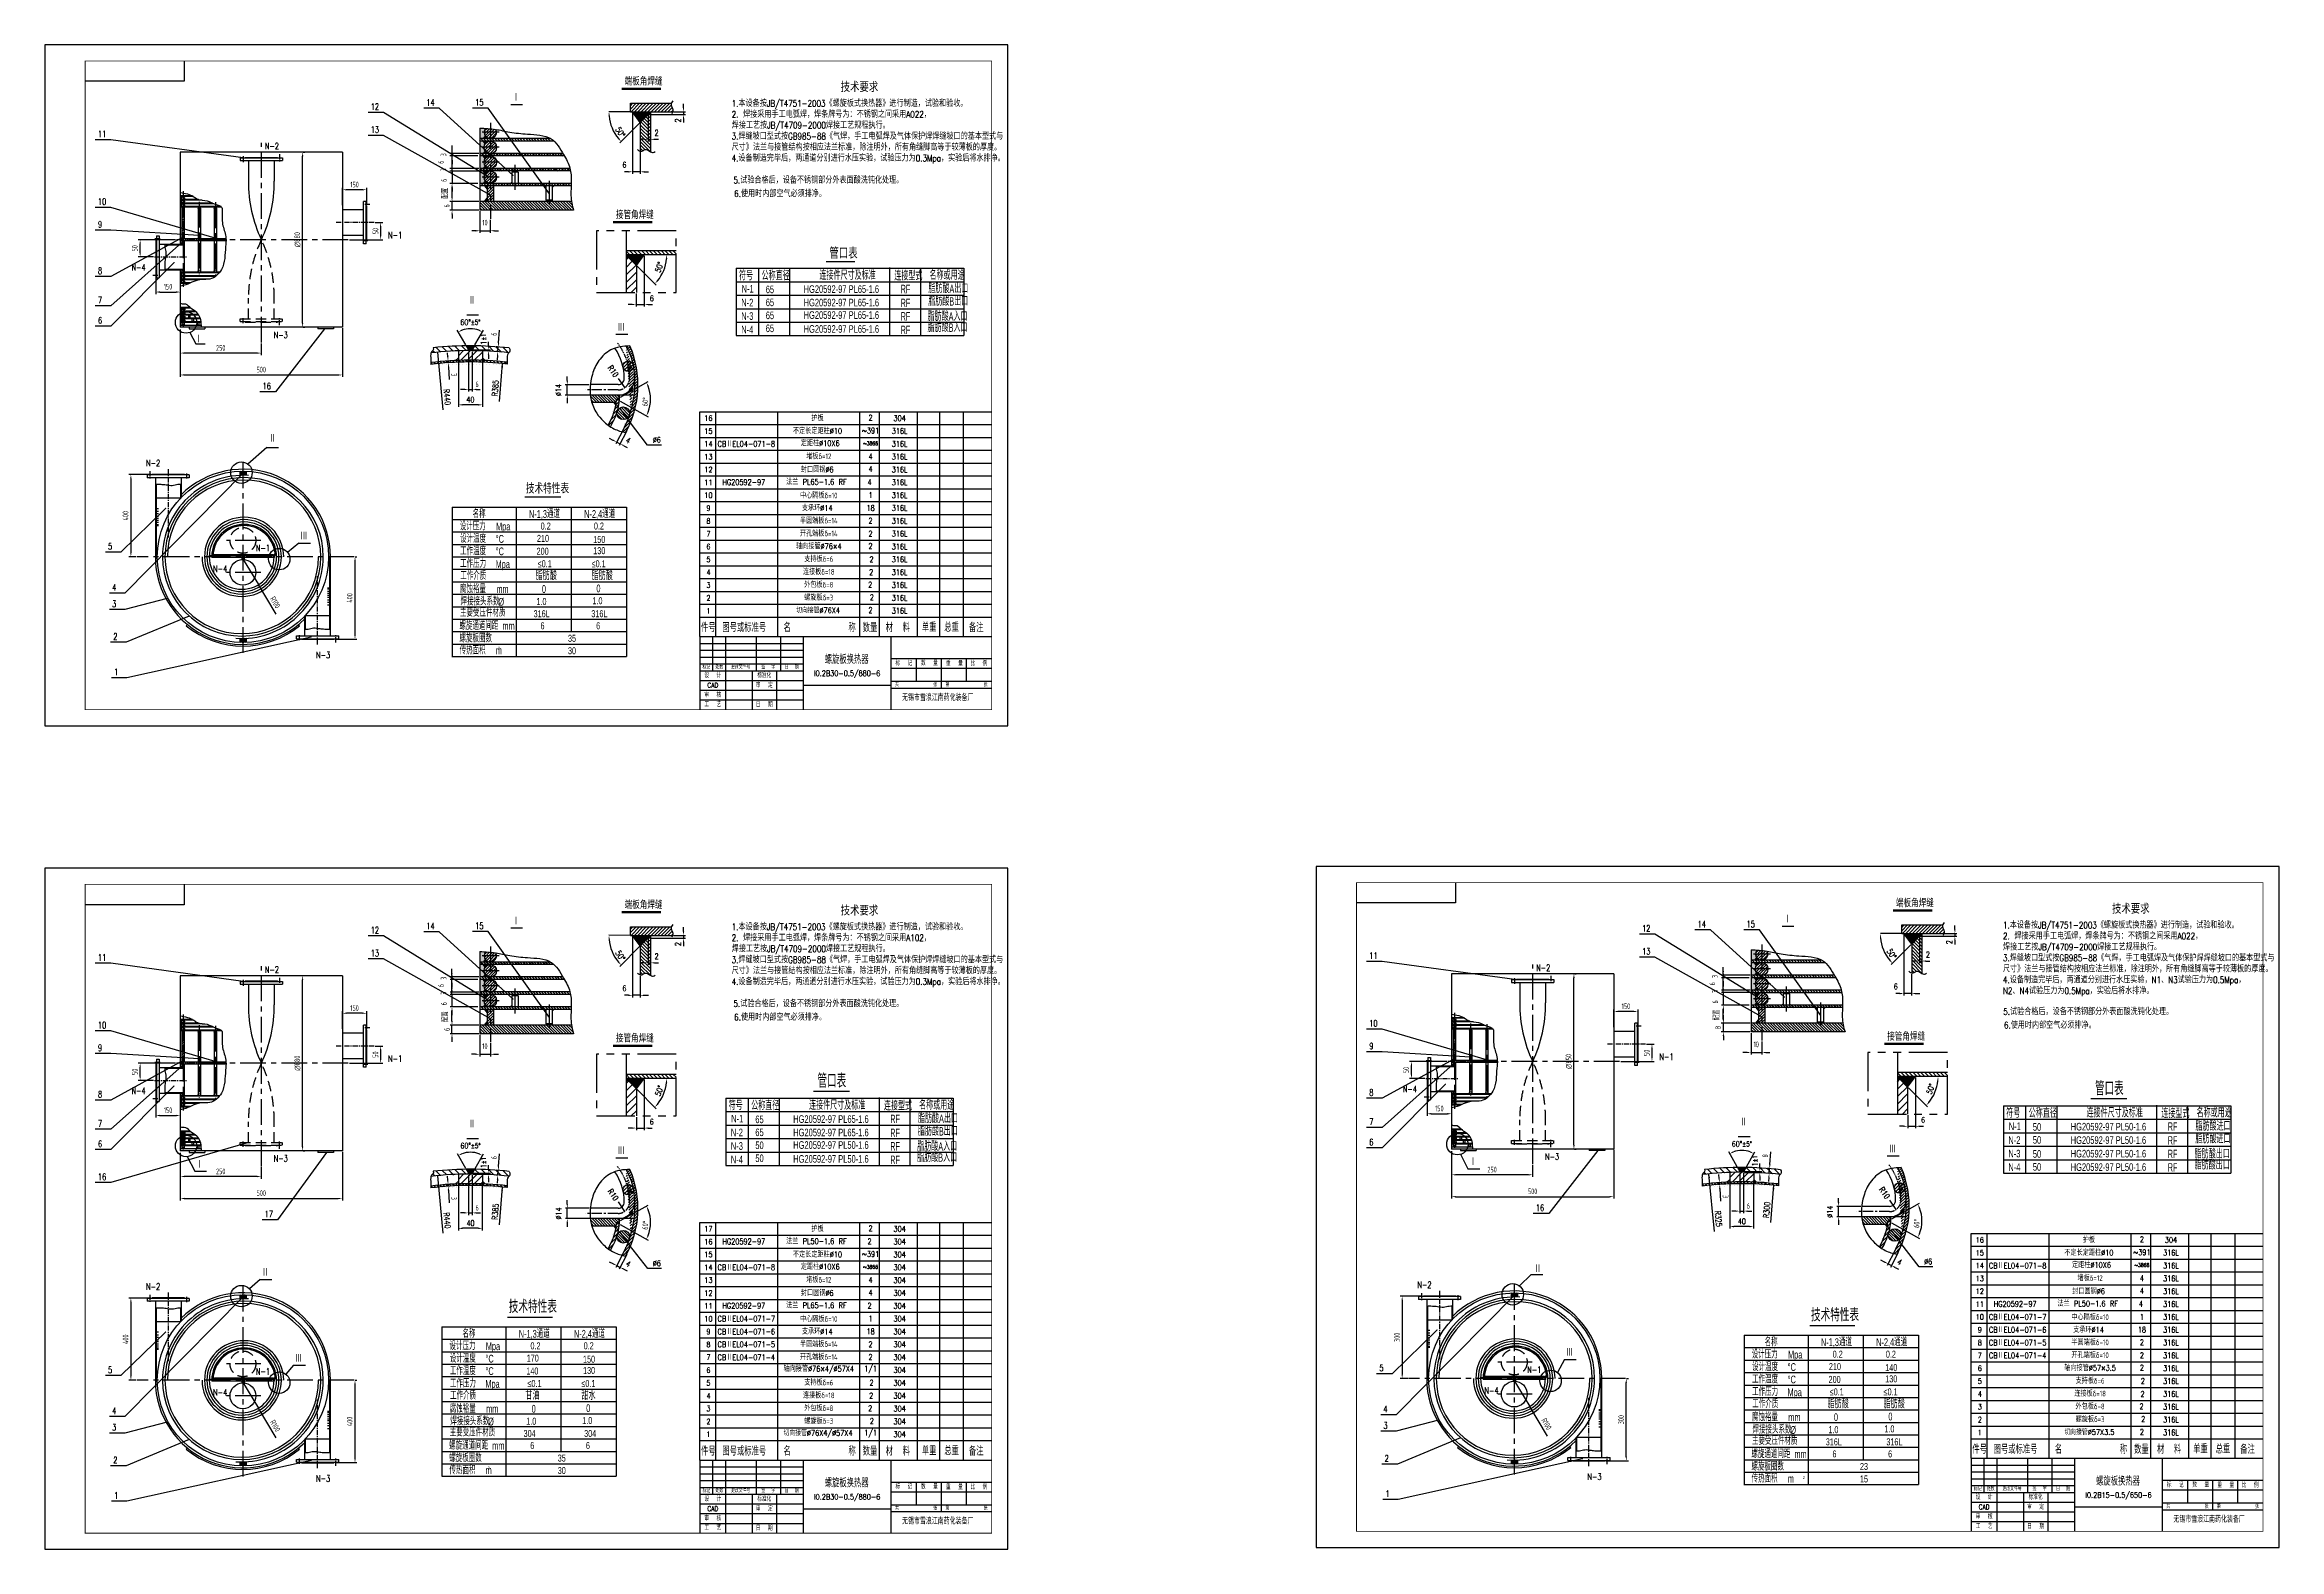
# Model space of a CAD drawing. Extents: x -7976 to 5804, y -7723 to 1555.
import ezdxf
from ezdxf.enums import TextEntityAlignment as Align

# ---------------------------------------------------------------- set-up
doc = ezdxf.new("R2010")
doc.units = 0
for name, pattern in [('CENTER', [50.8, 31.75, -6.35, 6.35, -6.35]), ('DASHED', [19.05, 12.7, -6.35]), ('PHANTOM2', [31.75, 15.875, -3.175, 3.175, -3.175, 3.175, -3.175])]:
    doc.linetypes.add(name, pattern=pattern)
doc.layers.get('0').update_dxf_attribs({"linetype": 'CONTINUOUS'})
doc.layers.get('DEFPOINTS').update_dxf_attribs({"linetype": 'CONTINUOUS'})
for name, color, linetype in [('1轮廓实线层', 7, 'CONTINUOUS'), ('2细线层', 3, 'CONTINUOUS'), ('3中心线层', 1, 'CENTER'), ('6文字层', 3, 'CONTINUOUS'), ('A', 2, 'CONTINUOUS'), ('B', 7, 'CONTINUOUS'), ('LAYER2', 3, 'CONTINUOUS'), ('LAYER3', 1, 'CENTER'), ('LAYER4', 6, 'DASHED'), ('LAYER5', 2, 'CONTINUOUS'), ('LAYER6', 6, 'PHANTOM2')]:
    doc.layers.add(name, color=color, linetype=linetype)
doc.styles.add('HZ', font='theitc.shx', dxfattribs={"width": 0.7, "bigfont": 'hztxt.shx'})
doc.styles.add('PC_TEXTSTYLE', font='txt.shx', dxfattribs={"width": 0.8, "bigfont": 'hzfs.shx'})
doc.styles.get("Standard").update_dxf_attribs({"font": 'isocp.shx', "width": 0.707, "bigfont": 'hztxt.shx'})
doc.dimstyles.get("Standard").update_dxf_attribs({"dimscale": 10, "dimtxt": 3.5, "dimasz": 2.5, "dimexe": 1.25, "dimexo": 0.625, "dimgap": 1.5, "dimtad": 1, "dimdec": 0, "dimdsep": 46, "dimtxsty": 'Standard', "dimcen": 2.5, "dimadec": 0, "dimazin": 0, "dimtfac": 1, "dimtdec": 4, "dimtmove": 0, "dimatfit": 3, "dimfxl": 1, "dimtolj": 1, "dimtzin": 0, "dimarcsym": 0})
pattern_1 = [(45, (-5755.377, -2733.671), (-8.63486, 8.63486), [])]
pattern_2 = [(315, (-3769.961, 722.227), (8.63486, 8.63486), [])]
pattern_3 = [(315, (-5088.948, -8234.0954), (4.490128, 4.490128), [])]
pattern_4 = [(45, (-6980.942, -6278.878), (-6.735192, 6.735192), [])]
pattern_5 = [(45, (-6980.942, -11356.868), (-6.735192, 6.735192), [])]
pattern_6 = [(315, (-5088.948, -13312.0856), (4.490128, 4.490128), [])]
pattern_7 = [(45, (-5755.377, -7811.661), (-8.63486, 8.63486), [])]
pattern_8 = [(315, (-3769.961, -4355.764), (8.63486, 8.63486), [])]
pattern_9 = [(45, (858.628, -11345.8445), (-6.735192, 6.735192), [])]
pattern_10 = [(315, (2750.6225, -13301.062), (4.490128, 4.490128), [])]
pattern_11 = [(45, (2084.193, -7800.638), (-8.63486, 8.63486), [])]
pattern_12 = [(315, (4069.609, -4344.74), (8.63486, 8.63486), [])]

# ---------------------------------------------------------------- blocks, each defined once
blk = doc.blocks.new('*D44')
at = {"color": 0, "linetype": 'ByBlock'}
for p, q in [((-4234, 1124), (-4024, 1124)), ((-4098, 1140), (-4024, 1140)), ((-4036, 1165), (-4036, 1190)), ((-4036, 1140), (-4036, 1124)), ((-4036, 1140), (-4036, 1124)), ((-4036, 1099), (-4036, 1074))]:
    blk.add_line(p, q, dxfattribs=at)
for points in [[(-4040, 1165), (-4032, 1165), (-4036, 1140)], [(-4040, 1099), (-4032, 1099), (-4036, 1124)]]:
    blk.add_solid(points, dxfattribs=at)
at = {"layer": 'DEFPOINTS', "color": 0, "linetype": 'ByBlock'}
for p in [(-4240, 1124), (-4104, 1140), (-4036, 1124)]:
    blk.add_point(p, dxfattribs=at)
at = {"color": 0, "linetype": 'ByBlock', "insert": (-4071, 1087), "char_height": 35, "attachment_point": 5, "rotation": 90}
blk.add_mtext('\\A1;\\Ftxt.shx,hzfs.shx;2', dxfattribs=at)
blk = doc.blocks.new('*D42')
at = {"color": 0, "linetype": 'ByBlock'}
blk.add_line((-4307, 1071), (-4429, 949), dxfattribs=at)
blk.add_arc((-4238, 1140), 259, 185.543, 219.457, dxfattribs=at)
for points in [[(-4499, 1115), (-4491, 1116), (-4496, 1140)], [(-4434, 979), (-4441, 973), (-4421, 958)]]:
    blk.add_solid(points, dxfattribs=at)
at = {"layer": 'DEFPOINTS', "color": 0, "linetype": 'ByBlock'}
for p in [(-4548, 1140), (-4254, 1124), (-4240, 1140), (-4488, 1073), (-4303, 1076)]:
    blk.add_point(p, dxfattribs=at)
at = {"color": 0, "linetype": 'ByBlock', "insert": (-4426, 1015), "char_height": 35, "attachment_point": 5, "rotation": 303.6628}
blk.add_mtext('\\A1;\\Ftxt.shx,hzfs.shx;50°', dxfattribs=at)
blk = doc.blocks.new('*D41')
at = {"color": 0, "linetype": 'ByBlock'}
for p, q in [((-4351, 1134), (-4351, 758)), ((-4303, 891), (-4303, 758)), ((-4376, 771), (-4401, 771)), ((-4303, 771), (-4351, 771)), ((-4303, 771), (-4351, 771)), ((-4278, 771), (-4253, 771))]:
    blk.add_line(p, q, dxfattribs=at)
for points in [[(-4376, 775), (-4376, 766), (-4351, 771)], [(-4278, 775), (-4278, 766), (-4303, 771)]]:
    blk.add_solid(points, dxfattribs=at)
at = {"layer": 'DEFPOINTS', "color": 0, "linetype": 'ByBlock'}
for p in [(-4351, 1140), (-4303, 898), (-4351, 771)]:
    blk.add_point(p, dxfattribs=at)
at = {"color": 0, "linetype": 'ByBlock', "insert": (-4401, 814), "char_height": 35, "attachment_point": 5}
blk.add_mtext('\\A1;\\Ftxt.shx,hzfs.shx;6', dxfattribs=at)
blk = doc.blocks.new('*D43')
at = {"color": 0, "linetype": 'ByBlock'}
for p, q in [((-4254, 1118), (-4254, 958)), ((-4240, 1118), (-4240, 958)), ((-4279, 971), (-4304, 971)), ((-4254, 971), (-4240, 971)), ((-4254, 971), (-4240, 971)), ((-4215, 971), (-4190, 971))]:
    blk.add_line(p, q, dxfattribs=at)
for points in [[(-4279, 975), (-4279, 967), (-4254, 971)], [(-4215, 975), (-4215, 967), (-4240, 971)]]:
    blk.add_solid(points, dxfattribs=at)
at = {"layer": 'DEFPOINTS', "color": 0, "linetype": 'ByBlock'}
for p in [(-4254, 1124), (-4240, 1124), (-4240, 971)]:
    blk.add_point(p, dxfattribs=at)
at = {"color": 0, "linetype": 'ByBlock', "insert": (-4202, 1011), "char_height": 35, "attachment_point": 5}
blk.add_mtext('\\A1;\\Ftxt.shx,hzfs.shx;2', dxfattribs=at)
blk = doc.blocks.new('*D46')
at = {"color": 0, "linetype": 'ByBlock'}
blk.add_line((-4262, 348), (-4144, 230), dxfattribs=at)
blk.add_arc((-4331, 417), 252, 320.6811, 354.3189, dxfattribs=at)
for points in [[(-4085, 392), (-4076, 392), (-4079, 417)], [(-4133, 255), (-4139, 260), (-4153, 239)]]:
    blk.add_solid(points, dxfattribs=at)
at = {"layer": 'DEFPOINTS', "color": 0, "linetype": 'ByBlock'}
for p in [(-4329, 417), (-4022, 417), (-4315, 401), (-4267, 352), (-4113, 291)]:
    blk.add_point(p, dxfattribs=at)
at = {"color": 0, "linetype": 'ByBlock', "insert": (-4126, 341), "char_height": 35, "attachment_point": 5, "rotation": 69.6085}
blk.add_mtext('\\A1;\\Ftxt.shx,hzfs.shx;50°', dxfattribs=at)
blk = doc.blocks.new('*D45')
at = {"color": 0, "linetype": 'ByBlock'}
for p, q in [((-4218, 411), (-4218, 98)), ((-4267, 179), (-4267, 98)), ((-4292, 111), (-4317, 111)), ((-4267, 111), (-4218, 111)), ((-4267, 111), (-4218, 111)), ((-4193, 111), (-4168, 111))]:
    blk.add_line(p, q, dxfattribs=at)
for points in [[(-4292, 115), (-4292, 107), (-4267, 111)], [(-4193, 115), (-4193, 107), (-4218, 111)]]:
    blk.add_solid(points, dxfattribs=at)
at = {"layer": 'DEFPOINTS', "color": 0, "linetype": 'ByBlock'}
for p in [(-4218, 417), (-4267, 185), (-4218, 111)]:
    blk.add_point(p, dxfattribs=at)
at = {"color": 0, "linetype": 'ByBlock', "insert": (-4171, 149), "char_height": 35, "attachment_point": 5}
blk.add_mtext('\\A1;\\Ftxt.shx,hzfs.shx;6', dxfattribs=at)
blk = doc.blocks.new('*D47')
at = {"color": 0, "linetype": 'ByBlock'}
for p, q in [((-5158, -274), (-5166, -273)), ((-5156, -245), (-5164, -244)), ((-5154, -275), (-5151, -245)), ((-5149, -220), (-5143, -142)), ((-5156, -299), (-5158, -324))]:
    blk.add_line(p, q, dxfattribs=at)
for points in [[(-5160, -299), (-5152, -300), (-5154, -275)], [(-5154, -220), (-5145, -220), (-5151, -245)]]:
    blk.add_solid(points, dxfattribs=at)
at = {"layer": 'DEFPOINTS', "color": 0, "linetype": 'ByBlock'}
for p in [(-5152, -275), (-5151, -245), (-5150, -245)]:
    blk.add_point(p, dxfattribs=at)
at = {"color": 0, "linetype": 'ByBlock', "insert": (-5178, -166), "char_height": 35, "attachment_point": 5, "rotation": 85.278}
blk.add_mtext('\\A1;6', dxfattribs=at)
blk = doc.blocks.new('*D48')
at = {"color": 0, "linetype": 'ByBlock'}
for p, q in [((-5458, -331), (-5473, -332)), ((-5458, -342), (-5472, -343)), ((-5462, -306), (-5464, -281)), ((-5461, -331), (-5460, -342)), ((-5458, -367), (-5453, -446))]:
    blk.add_line(p, q, dxfattribs=at)
for points in [[(-5458, -306), (-5466, -307), (-5461, -331)], [(-5454, -367), (-5462, -368), (-5460, -342)]]:
    blk.add_solid(points, dxfattribs=at)
at = {"layer": 'DEFPOINTS', "color": 0, "linetype": 'ByBlock'}
for p in [(-5460, -342), (-5452, -331), (-5451, -342)]:
    blk.add_point(p, dxfattribs=at)
at = {"color": 0, "linetype": 'ByBlock', "insert": (-5423, -417), "char_height": 35, "attachment_point": 5, "rotation": 273.6716}
blk.add_mtext('\\A1;3', dxfattribs=at)
blk = doc.blocks.new('*D51')
at = {"color": 0, "linetype": 'ByBlock'}
for p, q in [((-5338, 636), (-5338, 503)), ((-5273, 584), (-5273, 503)), ((-5363, 516), (-5388, 516)), ((-5338, 516), (-5273, 516)), ((-5338, 516), (-5273, 516)), ((-5248, 516), (-5223, 516))]:
    blk.add_line(p, q, dxfattribs=at)
for points in [[(-5363, 520), (-5363, 511), (-5338, 516)], [(-5248, 520), (-5248, 511), (-5273, 516)]]:
    blk.add_solid(points, dxfattribs=at)
at = {"layer": 'DEFPOINTS', "color": 0, "linetype": 'ByBlock'}
for p in [(-5338, 642), (-5273, 590), (-5273, 516)]:
    blk.add_point(p, dxfattribs=at)
at = {"color": 0, "linetype": 'ByBlock', "insert": (-5306, 566), "char_height": 35, "attachment_point": 5}
blk.add_mtext('\\A1;10', dxfattribs=at)
blk = doc.blocks.new('*D52')
at = {"color": 0, "linetype": 'ByBlock'}
for p, q in [((-5344, 696), (-5522, 696)), ((-5509, 721), (-5509, 746)), ((-5509, 642), (-5509, 696)), ((-5344, 642), (-5522, 642)), ((-5509, 617), (-5509, 592))]:
    blk.add_line(p, q, dxfattribs=at)
for points in [[(-5513, 721), (-5505, 721), (-5509, 696)], [(-5513, 617), (-5505, 617), (-5509, 642)]]:
    blk.add_solid(points, dxfattribs=at)
at = {"layer": 'DEFPOINTS', "color": 0, "linetype": 'ByBlock'}
for p in [(-5509, 696), (-5338, 696), (-5338, 642)]:
    blk.add_point(p, dxfattribs=at)
at = {"color": 0, "linetype": 'ByBlock', "insert": (-5542, 669), "char_height": 35, "attachment_point": 5, "rotation": 90}
blk.add_mtext('\\A1;6', dxfattribs=at)
blk = doc.blocks.new('*D53')
at = {"color": 0, "linetype": 'ByBlock'}
for p, q in [((-5350, 808), (-5522, 808)), ((-5350, 696), (-5522, 696)), ((-5509, 721), (-5509, 783))]:
    blk.add_line(p, q, dxfattribs=at)
for points in [[(-5513, 783), (-5505, 783), (-5509, 808)], [(-5513, 721), (-5505, 721), (-5509, 696)]]:
    blk.add_solid(points, dxfattribs=at)
at = {"layer": 'DEFPOINTS', "color": 0, "linetype": 'ByBlock'}
for p in [(-5509, 808), (-5344, 808), (-5344, 696)]:
    blk.add_point(p, dxfattribs=at)
at = {"color": 0, "linetype": 'ByBlock', "insert": (-5551, 747), "char_height": 35, "attachment_point": 5, "rotation": 90}
blk.add_mtext('\\A1;\\Ftxt.shx,hzfs.shx;配置', dxfattribs=at)
blk = doc.blocks.new('*D54')
at = {"color": 0, "linetype": 'ByBlock'}
for p, q in [((-5344, 884), (-5522, 884)), ((-5509, 909), (-5509, 934)), ((-5509, 884), (-5509, 808)), ((-5509, 884), (-5509, 808)), ((-5350, 808), (-5522, 808)), ((-5509, 783), (-5509, 758))]:
    blk.add_line(p, q, dxfattribs=at)
for points in [[(-5513, 909), (-5505, 909), (-5509, 884)], [(-5513, 783), (-5505, 783), (-5509, 808)]]:
    blk.add_solid(points, dxfattribs=at)
at = {"layer": 'DEFPOINTS', "color": 0, "linetype": 'ByBlock'}
for p in [(-5338, 884), (-5509, 808), (-5344, 808)]:
    blk.add_point(p, dxfattribs=at)
at = {"color": 0, "linetype": 'ByBlock', "insert": (-5559, 827), "char_height": 35, "attachment_point": 5, "rotation": 90}
blk.add_mtext('\\A1;6', dxfattribs=at)
blk = doc.blocks.new('*D55')
at = {"color": 0, "linetype": 'ByBlock'}
for p, q in [((-5344, 900), (-5522, 900)), ((-5344, 884), (-5522, 884)), ((-5509, 925), (-5509, 950)), ((-5509, 884), (-5509, 900)), ((-5509, 884), (-5509, 900)), ((-5509, 859), (-5509, 834))]:
    blk.add_line(p, q, dxfattribs=at)
for points in [[(-5513, 925), (-5505, 925), (-5509, 900)], [(-5513, 859), (-5505, 859), (-5509, 884)]]:
    blk.add_solid(points, dxfattribs=at)
at = {"layer": 'DEFPOINTS', "color": 0, "linetype": 'ByBlock'}
for p in [(-5509, 900), (-5338, 900), (-5338, 884)]:
    blk.add_point(p, dxfattribs=at)
at = {"color": 0, "linetype": 'ByBlock', "insert": (-5562, 892), "char_height": 35, "attachment_point": 5, "rotation": 90}
blk.add_mtext('\\A1;3', dxfattribs=at)
blk = doc.blocks.new('*D56')
at = {"color": 0, "linetype": 'ByBlock'}
for p, q in [((-5350, 977), (-5522, 977)), ((-5509, 1002), (-5509, 1027)), ((-5509, 900), (-5509, 977)), ((-5509, 900), (-5509, 977)), ((-5350, 900), (-5522, 900)), ((-5509, 875), (-5509, 850))]:
    blk.add_line(p, q, dxfattribs=at)
for points in [[(-5513, 1002), (-5505, 1002), (-5509, 977)], [(-5513, 875), (-5505, 875), (-5509, 900)]]:
    blk.add_solid(points, dxfattribs=at)
at = {"layer": 'DEFPOINTS', "color": 0, "linetype": 'ByBlock'}
for p in [(-5509, 977), (-5344, 977), (-5344, 900)]:
    blk.add_point(p, dxfattribs=at)
at = {"color": 0, "linetype": 'ByBlock', "insert": (-5578, 939), "char_height": 35, "attachment_point": 5, "rotation": 90}
blk.add_mtext('\\A1;6', dxfattribs=at)
blk = doc.blocks.new('*D57')
at = {"color": 0, "linetype": 'ByBlock'}
for p, q in [((-5344, 992), (-5522, 992)), ((-5356, 977), (-5522, 977)), ((-5509, 1017), (-5509, 1042)), ((-5509, 977), (-5509, 992)), ((-5509, 977), (-5509, 992)), ((-5509, 952), (-5509, 927))]:
    blk.add_line(p, q, dxfattribs=at)
for points in [[(-5513, 1017), (-5505, 1017), (-5509, 992)], [(-5513, 952), (-5505, 952), (-5509, 977)]]:
    blk.add_solid(points, dxfattribs=at)
at = {"layer": 'DEFPOINTS', "color": 0, "linetype": 'ByBlock'}
for p in [(-5509, 992), (-5350, 977), (-5338, 992)]:
    blk.add_point(p, dxfattribs=at)
at = {"color": 0, "linetype": 'ByBlock', "insert": (-5562, 984), "char_height": 35, "attachment_point": 5, "rotation": 90}
blk.add_mtext('\\A1;3', dxfattribs=at)
blk = doc.blocks.new('*D58')
at = {"color": 0, "linetype": 'ByBlock'}
blk.add_line((-5180, -567), (-5161, -333), dxfattribs=at)
blk.add_solid([(-5167, -358), (-5159, -358), (-5161, -333)], dxfattribs=at)
at = {"layer": 'DEFPOINTS', "color": 0, "linetype": 'ByBlock'}
for p in [(-5161, -333), (-5323, -2343)]:
    blk.add_point(p, dxfattribs=at)
at = {"color": 0, "linetype": 'ByBlock', "insert": (-5206, -485), "char_height": 35, "attachment_point": 5, "rotation": 85.3977}
blk.add_mtext('\\A1;\\Ftxt.shx,hzfs.shx;R385', dxfattribs=at)
blk = doc.blocks.new('*D59')
at = {"color": 0, "linetype": 'ByBlock'}
blk.add_line((-5485, -602), (-5518, -247), dxfattribs=at)
blk.add_solid([(-5512, -272), (-5520, -272), (-5518, -247)], dxfattribs=at)
at = {"layer": 'DEFPOINTS', "color": 0, "linetype": 'ByBlock'}
for p in [(-5518, -247), (-5323, -2343)]:
    blk.add_point(p, dxfattribs=at)
at = {"color": 0, "linetype": 'ByBlock', "insert": (-5460, -523), "char_height": 35, "attachment_point": 5, "rotation": 275.315}
blk.add_mtext('\\A1;\\Ftxt.shx,hzfs.shx;R440', dxfattribs=at)
blk = doc.blocks.new('*D60')
at = {"color": 0, "linetype": 'ByBlock'}
for p, q in [((-5351, -233), (-5404, -142)), ((-5295, -233), (-5242, -142))]:
    blk.add_line(p, q, dxfattribs=at)
blk.add_arc((-5323, -282), 149, 69.6202, 110.3798, dxfattribs=at)
for points in [[(-5373, -146), (-5377, -138), (-5398, -153)], [(-5269, -138), (-5273, -146), (-5249, -153)]]:
    blk.add_solid(points, dxfattribs=at)
at = {"layer": 'DEFPOINTS', "color": 0, "linetype": 'ByBlock'}
for p in [(-5297, -135), (-5348, -238), (-5334, -263), (-5312, -263), (-5298, -238)]:
    blk.add_point(p, dxfattribs=at)
at = {"color": 0, "linetype": 'ByBlock', "insert": (-5323, -93), "char_height": 35, "attachment_point": 5}
blk.add_mtext('\\A1;\\Ftxt.shx,hzfs.shx;60°\\H30;±5°', dxfattribs=at)
blk = doc.blocks.new('*D61')
at = {"color": 0, "linetype": 'ByBlock'}
for p, q in [((-5334, -274), (-5334, -520)), ((-5312, -274), (-5312, -520)), ((-5359, -507), (-5384, -507)), ((-5334, -507), (-5312, -507)), ((-5334, -507), (-5312, -507)), ((-5287, -507), (-5262, -507))]:
    blk.add_line(p, q, dxfattribs=at)
for points in [[(-5359, -503), (-5359, -511), (-5334, -507)], [(-5287, -503), (-5287, -511), (-5312, -507)]]:
    blk.add_solid(points, dxfattribs=at)
at = {"layer": 'DEFPOINTS', "color": 0, "linetype": 'ByBlock'}
for p in [(-5334, -268), (-5312, -268), (-5312, -507)]:
    blk.add_point(p, dxfattribs=at)
at = {"color": 0, "linetype": 'ByBlock', "insert": (-5282, -475), "char_height": 35, "attachment_point": 5}
blk.add_mtext('\\A1;6', dxfattribs=at)
blk = doc.blocks.new('*D62')
at = {"color": 0, "linetype": 'ByBlock'}
for p, q in [((-5397, -318), (-5397, -615)), ((-5249, -318), (-5249, -615)), ((-5274, -602), (-5372, -602))]:
    blk.add_line(p, q, dxfattribs=at)
for points in [[(-5372, -598), (-5372, -607), (-5397, -602)], [(-5274, -598), (-5274, -607), (-5249, -602)]]:
    blk.add_solid(points, dxfattribs=at)
at = {"layer": 'DEFPOINTS', "color": 0, "linetype": 'ByBlock'}
for p in [(-5397, -312), (-5249, -312), (-5397, -602)]:
    blk.add_point(p, dxfattribs=at)
at = {"color": 0, "linetype": 'ByBlock', "insert": (-5323, -570), "char_height": 35, "attachment_point": 5}
blk.add_mtext('\\A1;\\Ftxt.shx,hzfs.shx;40', dxfattribs=at)
blk = doc.blocks.new('*D63')
at = {"color": 0, "linetype": 'ByBlock'}
for p, q in [((-5306, -263), (-5199, -263)), ((-5306, -268), (-5199, -268)), ((-5212, -238), (-5212, -213)), ((-5212, -263), (-5212, -268)), ((-5212, -263), (-5212, -268)), ((-5212, -293), (-5212, -318))]:
    blk.add_line(p, q, dxfattribs=at)
for points in [[(-5216, -238), (-5208, -238), (-5212, -263)], [(-5216, -293), (-5208, -293), (-5212, -268)]]:
    blk.add_solid(points, dxfattribs=at)
at = {"layer": 'DEFPOINTS', "color": 0, "linetype": 'ByBlock'}
for p in [(-5312, -263), (-5312, -268), (-5212, -268)]:
    blk.add_point(p, dxfattribs=at)
at = {"color": 0, "linetype": 'ByBlock', "insert": (-5242, -197), "char_height": 35, "attachment_point": 5, "rotation": 90}
blk.add_mtext('\\A1;\\Ftxt.shx,hzfs.shx;1\\H28;±1', dxfattribs=at)
blk = doc.blocks.new('*D70')
at = {"color": 0, "linetype": 'ByBlock'}
for p, q in [((-4572, -376), (-4720, -376)), ((-4708, -351), (-4708, -326)), ((-4708, -440), (-4708, -376)), ((-4708, -440), (-4708, -376)), ((-4503, -440), (-4720, -440)), ((-4708, -465), (-4708, -490))]:
    blk.add_line(p, q, dxfattribs=at)
for points in [[(-4712, -351), (-4703, -351), (-4708, -376)], [(-4712, -465), (-4703, -465), (-4708, -440)]]:
    blk.add_solid(points, dxfattribs=at)
at = {"layer": 'DEFPOINTS', "color": 0, "linetype": 'ByBlock'}
for p in [(-4708, -376), (-4565, -376), (-4497, -440)]:
    blk.add_point(p, dxfattribs=at)
at = {"color": 0, "linetype": 'ByBlock', "insert": (-4762, -409), "char_height": 35, "attachment_point": 5, "rotation": 90}
blk.add_mtext('\\A1;\\Ftxt.shx,hzfs.shx;∅14', dxfattribs=at)
blk = doc.blocks.new('*D71')
at = {"color": 0, "linetype": 'ByBlock'}
for p, q in [((-4452, -522), (-4499, -613)), ((-4432, -532), (-4479, -623)), ((-4516, -591), (-4538, -579)), ((-4493, -602), (-4473, -612)), ((-4493, -602), (-4473, -612)), ((-4451, -624), (-4429, -635))]:
    blk.add_line(p, q, dxfattribs=at)
for points in [[(-4514, -587), (-4517, -594), (-4493, -602)], [(-4449, -620), (-4453, -627), (-4473, -612)]]:
    blk.add_solid(points, dxfattribs=at)
at = {"layer": 'DEFPOINTS', "color": 0, "linetype": 'ByBlock'}
for p in [(-4450, -516), (-4429, -527), (-4473, -612)]:
    blk.add_point(p, dxfattribs=at)
at = {"color": 0, "linetype": 'ByBlock', "insert": (-4423, -592), "char_height": 35, "attachment_point": 5, "rotation": 332.9354}
blk.add_mtext('\\A1;\\Ftxt.shx,hzfs.shx;4', dxfattribs=at)
blk = doc.blocks.new('*D72')
at = {"color": 0, "linetype": 'ByBlock'}
for p, q in [((-4402, -501), (-4417, -482)), ((-4386, -521), (-4339, -583)), ((-4212, -748), (-4324, -603)), ((-4127, -748), (-4212, -748))]:
    blk.add_line(p, q, dxfattribs=at)
for points in [[(-4398, -499), (-4405, -504), (-4386, -521)], [(-4320, -600), (-4327, -605), (-4339, -583)]]:
    blk.add_solid(points, dxfattribs=at)
at = {"layer": 'DEFPOINTS', "color": 0, "linetype": 'ByBlock'}
for p in [(-4386, -521), (-4339, -583)]:
    blk.add_point(p, dxfattribs=at)
at = {"color": 0, "linetype": 'ByBlock', "insert": (-4156, -716), "char_height": 35, "attachment_point": 5}
blk.add_mtext('\\A1;\\Ftxt.shx,hzfs.shx;∅6', dxfattribs=at)
blk = doc.blocks.new('*D73')
at = {"color": 0, "linetype": 'ByBlock'}
for p, q in [((-4471, -324), (-4300, -229)), ((-4472, -349), (-4300, -445))]:
    blk.add_line(p, q, dxfattribs=at)
blk.add_arc((-4494, -337), 209, 337.5569, 22.3202, dxfattribs=at)
for points in [[(-4304, -259), (-4296, -255), (-4311, -235)], [(-4296, -418), (-4304, -415), (-4311, -439)]]:
    blk.add_solid(points, dxfattribs=at)
at = {"layer": 'DEFPOINTS', "color": 0, "linetype": 'ByBlock'}
for p in [(-4494, -337), (-4494, -337), (-4477, -346), (-4476, -327), (-4287, -301)]:
    blk.add_point(p, dxfattribs=at)
at = {"color": 0, "linetype": 'ByBlock', "insert": (-4318, -353), "char_height": 35, "attachment_point": 5, "rotation": 84.8231}
blk.add_mtext('\\A1;60°', dxfattribs=at)
blk = doc.blocks.new('*D79')
at = {"color": 0, "linetype": 'ByBlock'}
blk.add_line((-4486, -209), (-4445, -268), dxfattribs=at)
blk.add_solid([(-4456, -245), (-4463, -250), (-4445, -268)], dxfattribs=at)
at = {"layer": 'DEFPOINTS', "color": 0, "linetype": 'ByBlock'}
for p in [(-4485, -211), (-4445, -268)]:
    blk.add_point(p, dxfattribs=at)
at = {"color": 0, "linetype": 'ByBlock', "insert": (-4516, -165), "char_height": 35, "attachment_point": 5, "rotation": 304.2969}
blk.add_mtext('\\A1;\\Ftxt.shx,hzfs.shx;R10', dxfattribs=at)
blk = doc.blocks.new('*D92')
at = {"color": 0, "linetype": 'ByBlock'}
for p, q in [((-7140, -201), (-7140, -494)), ((-6140, -194), (-6140, -494)), ((-7115, -482), (-6165, -482))]:
    blk.add_line(p, q, dxfattribs=at)
for points in [[(-7115, -478), (-7115, -486), (-7140, -482)], [(-6165, -478), (-6165, -486), (-6140, -482)]]:
    blk.add_solid(points, dxfattribs=at)
at = {"layer": 'DEFPOINTS', "color": 0, "linetype": 'ByBlock'}
for p in [(-7140, -194), (-6140, -188), (-6140, -482)]:
    blk.add_point(p, dxfattribs=at)
at = {"color": 0, "linetype": 'ByBlock', "insert": (-6640, -449), "char_height": 35, "attachment_point": 5}
blk.add_mtext('\\A1;500', dxfattribs=at)
blk = doc.blocks.new('*D93')
at = {"color": 0, "linetype": 'ByBlock'}
for p, q in [((-7290, 202), (-7290, 17)), ((-7140, 160), (-7140, 17)), ((-7265, 29), (-7165, 29))]:
    blk.add_line(p, q, dxfattribs=at)
for points in [[(-7265, 34), (-7265, 25), (-7290, 29)], [(-7165, 34), (-7165, 25), (-7140, 29)]]:
    blk.add_solid(points, dxfattribs=at)
at = {"layer": 'DEFPOINTS', "color": 0, "linetype": 'ByBlock'}
for p in [(-7290, 208), (-7140, 167), (-7140, 29)]:
    blk.add_point(p, dxfattribs=at)
at = {"color": 0, "linetype": 'ByBlock', "insert": (-7215, 62), "char_height": 35, "attachment_point": 5}
blk.add_mtext('\\A1;150', dxfattribs=at)
blk = doc.blocks.new('*D94')
at = {"color": 0, "linetype": 'ByBlock'}
for p, q in [((-6385, -163), (-6385, 867)), ((-6382, 892), (-6372, 892)), ((-6382, -188), (-6372, -188))]:
    blk.add_line(p, q, dxfattribs=at)
for points in [[(-6389, 867), (-6381, 867), (-6385, 892)], [(-6389, -163), (-6381, -163), (-6385, -188)]]:
    blk.add_solid(points, dxfattribs=at)
at = {"layer": 'DEFPOINTS', "color": 0, "linetype": 'ByBlock'}
for p in [(-6388, 892), (-6385, 892), (-6388, -188)]:
    blk.add_point(p, dxfattribs=at)
at = {"color": 0, "linetype": 'ByBlock', "insert": (-6417, 352), "char_height": 35, "attachment_point": 5, "rotation": 90}
blk.add_mtext('\\A1;∅880', dxfattribs=at)
blk = doc.blocks.new('*D95')
at = {"color": 0, "linetype": 'ByBlock'}
for p, q in [((-6062, -2086), (-6062, -1628)), ((-6061, -1603), (-6050, -1603)), ((-6186, -2111), (-6050, -2111))]:
    blk.add_line(p, q, dxfattribs=at)
for points in [[(-6066, -1628), (-6058, -1628), (-6062, -1603)], [(-6066, -2086), (-6058, -2086), (-6062, -2111)]]:
    blk.add_solid(points, dxfattribs=at)
at = {"layer": 'DEFPOINTS', "color": 0, "linetype": 'ByBlock'}
for p in [(-6067, -1603), (-6062, -1603), (-6193, -2111)]:
    blk.add_point(p, dxfattribs=at)
at = {"color": 0, "linetype": 'ByBlock', "insert": (-6095, -1857), "char_height": 35, "attachment_point": 5, "rotation": 90}
blk.add_mtext('\\A1;400', dxfattribs=at)
blk = doc.blocks.new('*D96')
at = {"color": 0, "linetype": 'ByBlock'}
for p in [(-6761, -1603), (-6548, -1958)]:
    blk.add_line(p, (-6658, -1775), dxfattribs=at)
blk.add_solid([(-6641, -1794), (-6648, -1798), (-6658, -1775)], dxfattribs=at)
at = {"layer": 'DEFPOINTS', "color": 0, "linetype": 'ByBlock'}
for p in [(-6761, -1603), (-6658, -1775)]:
    blk.add_point(p, dxfattribs=at)
at = {"color": 0, "linetype": 'ByBlock', "insert": (-6554, -1884), "char_height": 35, "attachment_point": 5, "rotation": 300.9919}
blk.add_mtext('\\A1;R100', dxfattribs=at)
blk = doc.blocks.new('*D98')
at = {"color": 0, "linetype": 'ByBlock'}
for p, q in [((-7320, -1096), (-7457, -1096)), ((-7444, -1121), (-7444, -1578)), ((-7411, -1603), (-7457, -1603))]:
    blk.add_line(p, q, dxfattribs=at)
for points in [[(-7448, -1121), (-7440, -1121), (-7444, -1096)], [(-7448, -1578), (-7440, -1578), (-7444, -1603)]]:
    blk.add_solid(points, dxfattribs=at)
at = {"layer": 'DEFPOINTS', "color": 0, "linetype": 'ByBlock'}
for p in [(-7314, -1096), (-7444, -1603), (-7404, -1603)]:
    blk.add_point(p, dxfattribs=at)
at = {"color": 0, "linetype": 'ByBlock', "insert": (-7477, -1350), "char_height": 35, "attachment_point": 5, "rotation": 90}
blk.add_mtext('\\A1;400', dxfattribs=at)
blk = doc.blocks.new('*D99')
at = {"color": 0, "linetype": 'ByBlock'}
for p, q in [((-6140, 564), (-6140, 672)), ((-6015, 660), (-6115, 660)), ((-5990, 564), (-5990, 672))]:
    blk.add_line(p, q, dxfattribs=at)
for points in [[(-6115, 664), (-6115, 656), (-6140, 660)], [(-6015, 664), (-6015, 656), (-5990, 660)]]:
    blk.add_solid(points, dxfattribs=at)
at = {"layer": 'DEFPOINTS', "color": 0, "linetype": 'ByBlock'}
for p in [(-6140, 660), (-6140, 558), (-5990, 558)]:
    blk.add_point(p, dxfattribs=at)
at = {"color": 0, "linetype": 'ByBlock', "insert": (-6065, 692), "char_height": 35, "attachment_point": 5}
blk.add_mtext('\\A1;150', dxfattribs=at)
blk = doc.blocks.new('*D100')
at = {"color": 0, "linetype": 'ByBlock'}
for p, q in [((-5937, 458), (-5891, 458)), ((-5904, 433), (-5904, 377)), ((-6097, 352), (-5891, 352))]:
    blk.add_line(p, q, dxfattribs=at)
for points in [[(-5908, 433), (-5900, 433), (-5904, 458)], [(-5908, 377), (-5900, 377), (-5904, 352)]]:
    blk.add_solid(points, dxfattribs=at)
at = {"layer": 'DEFPOINTS', "color": 0, "linetype": 'ByBlock'}
for p in [(-5944, 458), (-6103, 352), (-5904, 352)]:
    blk.add_point(p, dxfattribs=at)
at = {"color": 0, "linetype": 'ByBlock', "insert": (-5936, 405), "char_height": 35, "attachment_point": 5, "rotation": 90}
blk.add_mtext('\\A1;50', dxfattribs=at)
blk = doc.blocks.new('*D101')
at = {"color": 0, "linetype": 'ByBlock'}
for p, q in [((-7169, 352), (-7400, 352)), ((-7387, 271), (-7387, 327)), ((-7304, 246), (-7400, 246))]:
    blk.add_line(p, q, dxfattribs=at)
for points in [[(-7391, 327), (-7383, 327), (-7387, 352)], [(-7391, 271), (-7383, 271), (-7387, 246)]]:
    blk.add_solid(points, dxfattribs=at)
at = {"layer": 'DEFPOINTS', "color": 0, "linetype": 'ByBlock'}
for p in [(-7387, 352), (-7163, 352), (-7298, 246)]:
    blk.add_point(p, dxfattribs=at)
at = {"color": 0, "linetype": 'ByBlock', "insert": (-7420, 299), "char_height": 35, "attachment_point": 5, "rotation": 90}
blk.add_mtext('\\A1;50', dxfattribs=at)
blk = doc.blocks.new('*D102')
at = {"color": 0, "linetype": 'ByBlock'}
for p, q in [((-7140, -288), (-7140, -360)), ((-6665, -347), (-7115, -347)), ((-6640, -288), (-6640, -360))]:
    blk.add_line(p, q, dxfattribs=at)
for points in [[(-7115, -343), (-7115, -351), (-7140, -347)], [(-6665, -343), (-6665, -351), (-6640, -347)]]:
    blk.add_solid(points, dxfattribs=at)
at = {"layer": 'DEFPOINTS', "color": 0, "linetype": 'ByBlock'}
for p in [(-7140, -282), (-7140, -347), (-6640, -282)]:
    blk.add_point(p, dxfattribs=at)
at = {"color": 0, "linetype": 'ByBlock', "insert": (-6890, -315), "char_height": 35, "attachment_point": 5}
blk.add_mtext('\\A1;250', dxfattribs=at)
blk = doc.blocks.new('*D135')
at = {"color": 0, "linetype": 'ByBlock'}
for p, q in [((-6385, -163), (-6385, 867)), ((-6382, 892), (-6372, 892)), ((-6382, -188), (-6372, -188))]:
    blk.add_line(p, q, dxfattribs=at)
for points in [[(-6389, 867), (-6381, 867), (-6385, 892)], [(-6389, -163), (-6381, -163), (-6385, -188)]]:
    blk.add_solid(points, dxfattribs=at)
at = {"layer": 'DEFPOINTS', "color": 0, "linetype": 'ByBlock'}
for p in [(-6388, 892), (-6385, 892), (-6388, -188)]:
    blk.add_point(p, dxfattribs=at)
at = {"color": 0, "linetype": 'ByBlock', "insert": (-6417, 352), "char_height": 35, "attachment_point": 5, "rotation": 90}
blk.add_mtext('\\A1;∅880', dxfattribs=at)
blk = doc.blocks.new('*D134')
at = {"color": 0, "linetype": 'ByBlock'}
for p, q in [((-7290, 202), (-7290, 17)), ((-7140, 160), (-7140, 17)), ((-7265, 29), (-7165, 29))]:
    blk.add_line(p, q, dxfattribs=at)
for points in [[(-7265, 34), (-7265, 25), (-7290, 29)], [(-7165, 34), (-7165, 25), (-7140, 29)]]:
    blk.add_solid(points, dxfattribs=at)
at = {"layer": 'DEFPOINTS', "color": 0, "linetype": 'ByBlock'}
for p in [(-7290, 208), (-7140, 167), (-7140, 29)]:
    blk.add_point(p, dxfattribs=at)
at = {"color": 0, "linetype": 'ByBlock', "insert": (-7215, 62), "char_height": 35, "attachment_point": 5}
blk.add_mtext('\\A1;150', dxfattribs=at)
blk = doc.blocks.new('*D122')
at = {"color": 0, "linetype": 'ByBlock'}
blk.add_line((-5171, -645), (-5152, -412), dxfattribs=at)
blk.add_solid([(-5158, -436), (-5150, -437), (-5152, -412)], dxfattribs=at)
at = {"layer": 'DEFPOINTS', "color": 0, "linetype": 'ByBlock'}
for p in [(-5152, -412), (-5314, -2421)]:
    blk.add_point(p, dxfattribs=at)
at = {"color": 0, "linetype": 'ByBlock', "insert": (-5197, -564), "char_height": 35, "attachment_point": 5, "rotation": 85.3977}
blk.add_mtext('\\A1;\\Ftxt.shx,hzfs.shx;R385', dxfattribs=at)
blk = doc.blocks.new('*D123')
at = {"color": 0, "linetype": 'ByBlock'}
blk.add_line((-5519, -697), (-5552, -343), dxfattribs=at)
blk.add_solid([(-5546, -367), (-5554, -368), (-5552, -343)], dxfattribs=at)
at = {"layer": 'DEFPOINTS', "color": 0, "linetype": 'ByBlock'}
for p in [(-5552, -343), (-5357, -2438)]:
    blk.add_point(p, dxfattribs=at)
at = {"color": 0, "linetype": 'ByBlock', "insert": (-5494, -618), "char_height": 35, "attachment_point": 5, "rotation": 275.315}
blk.add_mtext('\\A1;\\Ftxt.shx,hzfs.shx;R440', dxfattribs=at)
blk = doc.blocks.new('*D138')
at = {"color": 0, "linetype": 'ByBlock'}
for p, q in [((-7320, -1096), (-7457, -1096)), ((-7444, -1121), (-7444, -1578)), ((-7411, -1603), (-7457, -1603))]:
    blk.add_line(p, q, dxfattribs=at)
for points in [[(-7448, -1121), (-7440, -1121), (-7444, -1096)], [(-7448, -1578), (-7440, -1578), (-7444, -1603)]]:
    blk.add_solid(points, dxfattribs=at)
at = {"layer": 'DEFPOINTS', "color": 0, "linetype": 'ByBlock'}
for p in [(-7314, -1096), (-7444, -1603), (-7404, -1603)]:
    blk.add_point(p, dxfattribs=at)
at = {"color": 0, "linetype": 'ByBlock', "insert": (-7477, -1350), "char_height": 35, "attachment_point": 5, "rotation": 90}
blk.add_mtext('\\A1;400', dxfattribs=at)
blk = doc.blocks.new('*D137')
at = {"color": 0, "linetype": 'ByBlock'}
for p in [(-6761, -1603), (-6548, -1958)]:
    blk.add_line(p, (-6658, -1775), dxfattribs=at)
blk.add_solid([(-6641, -1794), (-6648, -1798), (-6658, -1775)], dxfattribs=at)
at = {"layer": 'DEFPOINTS', "color": 0, "linetype": 'ByBlock'}
for p in [(-6761, -1603), (-6658, -1775)]:
    blk.add_point(p, dxfattribs=at)
at = {"color": 0, "linetype": 'ByBlock', "insert": (-6554, -1884), "char_height": 35, "attachment_point": 5, "rotation": 300.9919}
blk.add_mtext('\\A1;R100', dxfattribs=at)
blk = doc.blocks.new('*D136')
at = {"color": 0, "linetype": 'ByBlock'}
for p, q in [((-6062, -2086), (-6062, -1628)), ((-6061, -1603), (-6050, -1603)), ((-6186, -2111), (-6050, -2111))]:
    blk.add_line(p, q, dxfattribs=at)
for points in [[(-6066, -1628), (-6058, -1628), (-6062, -1603)], [(-6066, -2086), (-6058, -2086), (-6062, -2111)]]:
    blk.add_solid(points, dxfattribs=at)
at = {"layer": 'DEFPOINTS', "color": 0, "linetype": 'ByBlock'}
for p in [(-6067, -1603), (-6062, -1603), (-6193, -2111)]:
    blk.add_point(p, dxfattribs=at)
at = {"color": 0, "linetype": 'ByBlock', "insert": (-6095, -1857), "char_height": 35, "attachment_point": 5, "rotation": 90}
blk.add_mtext('\\A1;400', dxfattribs=at)
blk = doc.blocks.new('*D133')
at = {"color": 0, "linetype": 'ByBlock'}
for p, q in [((-7140, -201), (-7140, -494)), ((-6140, -194), (-6140, -494)), ((-7115, -482), (-6165, -482))]:
    blk.add_line(p, q, dxfattribs=at)
for points in [[(-7115, -478), (-7115, -486), (-7140, -482)], [(-6165, -478), (-6165, -486), (-6140, -482)]]:
    blk.add_solid(points, dxfattribs=at)
at = {"layer": 'DEFPOINTS', "color": 0, "linetype": 'ByBlock'}
for p in [(-7140, -194), (-6140, -188), (-6140, -482)]:
    blk.add_point(p, dxfattribs=at)
at = {"color": 0, "linetype": 'ByBlock', "insert": (-6640, -449), "char_height": 35, "attachment_point": 5}
blk.add_mtext('\\A1;500', dxfattribs=at)
blk = doc.blocks.new('*D142')
at = {"color": 0, "linetype": 'ByBlock'}
for p, q in [((-7140, -288), (-7140, -360)), ((-6665, -347), (-7115, -347)), ((-6640, -288), (-6640, -360))]:
    blk.add_line(p, q, dxfattribs=at)
for points in [[(-7115, -343), (-7115, -351), (-7140, -347)], [(-6665, -343), (-6665, -351), (-6640, -347)]]:
    blk.add_solid(points, dxfattribs=at)
at = {"layer": 'DEFPOINTS', "color": 0, "linetype": 'ByBlock'}
for p in [(-7140, -282), (-7140, -347), (-6640, -282)]:
    blk.add_point(p, dxfattribs=at)
at = {"color": 0, "linetype": 'ByBlock', "insert": (-6890, -315), "char_height": 35, "attachment_point": 5}
blk.add_mtext('\\A1;250', dxfattribs=at)
blk = doc.blocks.new('*D127')
at = {"color": 0, "linetype": 'ByBlock'}
for p, q in [((-5333, -327), (-5227, -327)), ((-5333, -332), (-5227, -332)), ((-5239, -302), (-5239, -277)), ((-5239, -327), (-5239, -332)), ((-5239, -327), (-5239, -332)), ((-5239, -357), (-5239, -382))]:
    blk.add_line(p, q, dxfattribs=at)
for points in [[(-5243, -302), (-5235, -302), (-5239, -327)], [(-5243, -357), (-5235, -357), (-5239, -332)]]:
    blk.add_solid(points, dxfattribs=at)
at = {"layer": 'DEFPOINTS', "color": 0, "linetype": 'ByBlock'}
for p in [(-5339, -327), (-5339, -332), (-5239, -332)]:
    blk.add_point(p, dxfattribs=at)
at = {"color": 0, "linetype": 'ByBlock', "insert": (-5269, -261), "char_height": 35, "attachment_point": 5, "rotation": 90}
blk.add_mtext('\\A1;\\Ftxt.shx,hzfs.shx;1\\H28;±1', dxfattribs=at)
blk = doc.blocks.new('*D124')
at = {"color": 0, "linetype": 'ByBlock'}
for p, q in [((-5379, -297), (-5431, -206)), ((-5322, -297), (-5270, -206))]:
    blk.add_line(p, q, dxfattribs=at)
blk.add_arc((-5350, -346), 149, 69.6202, 110.3798, dxfattribs=at)
for points in [[(-5401, -210), (-5404, -202), (-5425, -217)], [(-5297, -202), (-5300, -210), (-5276, -217)]]:
    blk.add_solid(points, dxfattribs=at)
at = {"layer": 'DEFPOINTS', "color": 0, "linetype": 'ByBlock'}
for p in [(-5325, -199), (-5376, -302), (-5362, -327), (-5339, -327), (-5325, -302)]:
    blk.add_point(p, dxfattribs=at)
at = {"color": 0, "linetype": 'ByBlock', "insert": (-5350, -157), "char_height": 35, "attachment_point": 5}
blk.add_mtext('\\A1;\\Ftxt.shx,hzfs.shx;60°\\H30;±5°', dxfattribs=at)
blk = doc.blocks.new('*D113')
at = {"color": 0, "linetype": 'ByBlock'}
for p, q in [((-5177, -284), (-5170, -206)), ((-5186, -338), (-5194, -338)), ((-5183, -309), (-5191, -308)), ((-5183, -363), (-5185, -388)), ((-5181, -339), (-5179, -309))]:
    blk.add_line(p, q, dxfattribs=at)
for points in [[(-5188, -363), (-5179, -364), (-5181, -339)], [(-5181, -284), (-5173, -285), (-5179, -309)]]:
    blk.add_solid(points, dxfattribs=at)
at = {"layer": 'DEFPOINTS', "color": 0, "linetype": 'ByBlock'}
for p in [(-5180, -339), (-5179, -309), (-5177, -309)]:
    blk.add_point(p, dxfattribs=at)
at = {"color": 0, "linetype": 'ByBlock', "insert": (-5205, -230), "char_height": 35, "attachment_point": 5, "rotation": 85.278}
blk.add_mtext('\\A1;6', dxfattribs=at)
blk = doc.blocks.new('*D126')
at = {"color": 0, "linetype": 'ByBlock'}
for p, q in [((-5424, -382), (-5424, -679)), ((-5277, -382), (-5277, -679)), ((-5302, -666), (-5399, -666))]:
    blk.add_line(p, q, dxfattribs=at)
for points in [[(-5399, -662), (-5399, -671), (-5424, -666)], [(-5302, -662), (-5302, -671), (-5277, -666)]]:
    blk.add_solid(points, dxfattribs=at)
at = {"layer": 'DEFPOINTS', "color": 0, "linetype": 'ByBlock'}
for p in [(-5424, -376), (-5277, -376), (-5424, -666)]:
    blk.add_point(p, dxfattribs=at)
at = {"color": 0, "linetype": 'ByBlock', "insert": (-5350, -634), "char_height": 35, "attachment_point": 5}
blk.add_mtext('\\A1;\\Ftxt.shx,hzfs.shx;40', dxfattribs=at)
blk = doc.blocks.new('*D125')
at = {"color": 0, "linetype": 'ByBlock'}
for p, q in [((-5362, -338), (-5362, -584)), ((-5339, -338), (-5339, -584)), ((-5387, -571), (-5412, -571)), ((-5362, -571), (-5339, -571)), ((-5362, -571), (-5339, -571)), ((-5314, -571), (-5289, -571))]:
    blk.add_line(p, q, dxfattribs=at)
for points in [[(-5387, -567), (-5387, -575), (-5362, -571)], [(-5314, -567), (-5314, -575), (-5339, -571)]]:
    blk.add_solid(points, dxfattribs=at)
at = {"layer": 'DEFPOINTS', "color": 0, "linetype": 'ByBlock'}
for p in [(-5362, -332), (-5339, -332), (-5339, -571)]:
    blk.add_point(p, dxfattribs=at)
at = {"color": 0, "linetype": 'ByBlock', "insert": (-5309, -539), "char_height": 35, "attachment_point": 5}
blk.add_mtext('\\A1;6', dxfattribs=at)
blk = doc.blocks.new('*D114')
at = {"color": 0, "linetype": 'ByBlock'}
for p, q in [((-5486, -395), (-5501, -396)), ((-5485, -406), (-5500, -407)), ((-5490, -370), (-5491, -345)), ((-5488, -395), (-5487, -406)), ((-5486, -431), (-5481, -510))]:
    blk.add_line(p, q, dxfattribs=at)
for points in [[(-5486, -370), (-5494, -371), (-5488, -395)], [(-5482, -431), (-5490, -432), (-5487, -406)]]:
    blk.add_solid(points, dxfattribs=at)
at = {"layer": 'DEFPOINTS', "color": 0, "linetype": 'ByBlock'}
for p in [(-5487, -406), (-5480, -395), (-5479, -406)]:
    blk.add_point(p, dxfattribs=at)
at = {"color": 0, "linetype": 'ByBlock', "insert": (-5450, -481), "char_height": 35, "attachment_point": 5, "rotation": 273.6716}
blk.add_mtext('\\A1;3', dxfattribs=at)
blk = doc.blocks.new('*D141')
at = {"color": 0, "linetype": 'ByBlock'}
for p, q in [((-7169, 352), (-7400, 352)), ((-7387, 271), (-7387, 327)), ((-7304, 246), (-7400, 246))]:
    blk.add_line(p, q, dxfattribs=at)
for points in [[(-7391, 327), (-7383, 327), (-7387, 352)], [(-7391, 271), (-7383, 271), (-7387, 246)]]:
    blk.add_solid(points, dxfattribs=at)
at = {"layer": 'DEFPOINTS', "color": 0, "linetype": 'ByBlock'}
for p in [(-7387, 352), (-7163, 352), (-7298, 246)]:
    blk.add_point(p, dxfattribs=at)
at = {"color": 0, "linetype": 'ByBlock', "insert": (-7420, 299), "char_height": 35, "attachment_point": 5, "rotation": 90}
blk.add_mtext('\\A1;50', dxfattribs=at)
blk = doc.blocks.new('*D139')
at = {"color": 0, "linetype": 'ByBlock'}
for p, q in [((-6140, 564), (-6140, 672)), ((-6015, 660), (-6115, 660)), ((-5990, 564), (-5990, 672))]:
    blk.add_line(p, q, dxfattribs=at)
for points in [[(-6115, 664), (-6115, 656), (-6140, 660)], [(-6015, 664), (-6015, 656), (-5990, 660)]]:
    blk.add_solid(points, dxfattribs=at)
at = {"layer": 'DEFPOINTS', "color": 0, "linetype": 'ByBlock'}
for p in [(-6140, 660), (-6140, 558), (-5990, 558)]:
    blk.add_point(p, dxfattribs=at)
at = {"color": 0, "linetype": 'ByBlock', "insert": (-6065, 692), "char_height": 35, "attachment_point": 5}
blk.add_mtext('\\A1;150', dxfattribs=at)
blk = doc.blocks.new('*D140')
at = {"color": 0, "linetype": 'ByBlock'}
for p, q in [((-5937, 458), (-5891, 458)), ((-5904, 433), (-5904, 377)), ((-6097, 352), (-5891, 352))]:
    blk.add_line(p, q, dxfattribs=at)
for points in [[(-5908, 433), (-5900, 433), (-5904, 458)], [(-5908, 377), (-5900, 377), (-5904, 352)]]:
    blk.add_solid(points, dxfattribs=at)
at = {"layer": 'DEFPOINTS', "color": 0, "linetype": 'ByBlock'}
for p in [(-5944, 458), (-6103, 352), (-5904, 352)]:
    blk.add_point(p, dxfattribs=at)
at = {"color": 0, "linetype": 'ByBlock', "insert": (-5936, 405), "char_height": 35, "attachment_point": 5, "rotation": 90}
blk.add_mtext('\\A1;50', dxfattribs=at)
blk = doc.blocks.new('*D117')
at = {"color": 0, "linetype": 'ByBlock'}
for p, q in [((-5305, 699), (-5476, 699)), ((-5305, 587), (-5476, 587)), ((-5464, 612), (-5464, 674))]:
    blk.add_line(p, q, dxfattribs=at)
for points in [[(-5468, 674), (-5460, 674), (-5464, 699)], [(-5468, 612), (-5460, 612), (-5464, 587)]]:
    blk.add_solid(points, dxfattribs=at)
at = {"layer": 'DEFPOINTS', "color": 0, "linetype": 'ByBlock'}
for p in [(-5464, 699), (-5299, 699), (-5299, 587)]:
    blk.add_point(p, dxfattribs=at)
at = {"color": 0, "linetype": 'ByBlock', "insert": (-5505, 638), "char_height": 35, "attachment_point": 5, "rotation": 90}
blk.add_mtext('\\A1;\\Ftxt.shx,hzfs.shx;配置', dxfattribs=at)
blk = doc.blocks.new('*D116')
at = {"color": 0, "linetype": 'ByBlock'}
for p, q in [((-5299, 587), (-5476, 587)), ((-5464, 612), (-5464, 637)), ((-5464, 534), (-5464, 587)), ((-5299, 534), (-5476, 534)), ((-5464, 509), (-5464, 484))]:
    blk.add_line(p, q, dxfattribs=at)
for points in [[(-5468, 612), (-5460, 612), (-5464, 587)], [(-5468, 509), (-5460, 509), (-5464, 534)]]:
    blk.add_solid(points, dxfattribs=at)
at = {"layer": 'DEFPOINTS', "color": 0, "linetype": 'ByBlock'}
for p in [(-5464, 587), (-5293, 587), (-5293, 534)]:
    blk.add_point(p, dxfattribs=at)
at = {"color": 0, "linetype": 'ByBlock', "insert": (-5496, 561), "char_height": 35, "attachment_point": 5, "rotation": 90}
blk.add_mtext('\\A1;6', dxfattribs=at)
blk = doc.blocks.new('*D115')
at = {"color": 0, "linetype": 'ByBlock'}
for p, q in [((-5293, 527), (-5293, 394)), ((-5227, 475), (-5227, 394)), ((-5318, 407), (-5343, 407)), ((-5293, 407), (-5227, 407)), ((-5293, 407), (-5227, 407)), ((-5202, 407), (-5177, 407))]:
    blk.add_line(p, q, dxfattribs=at)
for points in [[(-5318, 411), (-5318, 403), (-5293, 407)], [(-5202, 411), (-5202, 403), (-5227, 407)]]:
    blk.add_solid(points, dxfattribs=at)
at = {"layer": 'DEFPOINTS', "color": 0, "linetype": 'ByBlock'}
for p in [(-5293, 534), (-5227, 481), (-5227, 407)]:
    blk.add_point(p, dxfattribs=at)
at = {"color": 0, "linetype": 'ByBlock', "insert": (-5261, 457), "char_height": 35, "attachment_point": 5}
blk.add_mtext('\\A1;10', dxfattribs=at)
blk = doc.blocks.new('*D121')
at = {"color": 0, "linetype": 'ByBlock'}
for p, q in [((-5299, 884), (-5476, 884)), ((-5311, 868), (-5476, 868)), ((-5464, 909), (-5464, 934)), ((-5464, 868), (-5464, 884)), ((-5464, 868), (-5464, 884)), ((-5464, 843), (-5464, 818))]:
    blk.add_line(p, q, dxfattribs=at)
for points in [[(-5468, 909), (-5460, 909), (-5464, 884)], [(-5468, 843), (-5460, 843), (-5464, 868)]]:
    blk.add_solid(points, dxfattribs=at)
at = {"layer": 'DEFPOINTS', "color": 0, "linetype": 'ByBlock'}
for p in [(-5464, 884), (-5304, 868), (-5293, 884)]:
    blk.add_point(p, dxfattribs=at)
at = {"color": 0, "linetype": 'ByBlock', "insert": (-5516, 876), "char_height": 35, "attachment_point": 5, "rotation": 90}
blk.add_mtext('\\A1;3', dxfattribs=at)
blk = doc.blocks.new('*D120')
at = {"color": 0, "linetype": 'ByBlock'}
for p, q in [((-5305, 868), (-5476, 868)), ((-5464, 893), (-5464, 918)), ((-5464, 791), (-5464, 868)), ((-5464, 791), (-5464, 868)), ((-5305, 791), (-5476, 791)), ((-5464, 766), (-5464, 741))]:
    blk.add_line(p, q, dxfattribs=at)
for points in [[(-5468, 893), (-5460, 893), (-5464, 868)], [(-5468, 766), (-5460, 766), (-5464, 791)]]:
    blk.add_solid(points, dxfattribs=at)
at = {"layer": 'DEFPOINTS', "color": 0, "linetype": 'ByBlock'}
for p in [(-5464, 868), (-5299, 868), (-5299, 791)]:
    blk.add_point(p, dxfattribs=at)
at = {"color": 0, "linetype": 'ByBlock', "insert": (-5532, 831), "char_height": 35, "attachment_point": 5, "rotation": 90}
blk.add_mtext('\\A1;6', dxfattribs=at)
blk = doc.blocks.new('*D119')
at = {"color": 0, "linetype": 'ByBlock'}
for p, q in [((-5464, 816), (-5464, 841)), ((-5299, 791), (-5476, 791)), ((-5299, 776), (-5476, 776)), ((-5464, 776), (-5464, 791)), ((-5464, 776), (-5464, 791)), ((-5464, 751), (-5464, 726))]:
    blk.add_line(p, q, dxfattribs=at)
for points in [[(-5468, 816), (-5460, 816), (-5464, 791)], [(-5468, 751), (-5460, 751), (-5464, 776)]]:
    blk.add_solid(points, dxfattribs=at)
at = {"layer": 'DEFPOINTS', "color": 0, "linetype": 'ByBlock'}
for p in [(-5464, 791), (-5293, 791), (-5293, 776)]:
    blk.add_point(p, dxfattribs=at)
at = {"color": 0, "linetype": 'ByBlock', "insert": (-5516, 784), "char_height": 35, "attachment_point": 5, "rotation": 90}
blk.add_mtext('\\A1;3', dxfattribs=at)
blk = doc.blocks.new('*D118')
at = {"color": 0, "linetype": 'ByBlock'}
for p, q in [((-5299, 776), (-5476, 776)), ((-5305, 699), (-5476, 699)), ((-5464, 801), (-5464, 826)), ((-5464, 776), (-5464, 699)), ((-5464, 776), (-5464, 699)), ((-5464, 674), (-5464, 649))]:
    blk.add_line(p, q, dxfattribs=at)
for points in [[(-5468, 801), (-5460, 801), (-5464, 776)], [(-5468, 674), (-5460, 674), (-5464, 699)]]:
    blk.add_solid(points, dxfattribs=at)
at = {"layer": 'DEFPOINTS', "color": 0, "linetype": 'ByBlock'}
for p in [(-5464, 699), (-5299, 699), (-5293, 776)]:
    blk.add_point(p, dxfattribs=at)
at = {"color": 0, "linetype": 'ByBlock', "insert": (-5514, 719), "char_height": 35, "attachment_point": 5, "rotation": 90}
blk.add_mtext('\\A1;6', dxfattribs=at)
blk = doc.blocks.new('*D112')
at = {"color": 0, "linetype": 'ByBlock'}
for p, q in [((-4279, 252), (-4279, -60)), ((-4327, 20), (-4327, -60)), ((-4352, -48), (-4377, -48)), ((-4327, -48), (-4279, -48)), ((-4327, -48), (-4279, -48)), ((-4254, -48), (-4229, -48))]:
    blk.add_line(p, q, dxfattribs=at)
for points in [[(-4352, -44), (-4352, -52), (-4327, -48)], [(-4254, -44), (-4254, -52), (-4279, -48)]]:
    blk.add_solid(points, dxfattribs=at)
at = {"layer": 'DEFPOINTS', "color": 0, "linetype": 'ByBlock'}
for p in [(-4279, 258), (-4327, 27), (-4279, -48)]:
    blk.add_point(p, dxfattribs=at)
at = {"color": 0, "linetype": 'ByBlock', "insert": (-4232, -9), "char_height": 35, "attachment_point": 5}
blk.add_mtext('\\A1;\\Ftxt.shx,hzfs.shx;6', dxfattribs=at)
blk = doc.blocks.new('*D111')
at = {"color": 0, "linetype": 'ByBlock'}
blk.add_line((-4323, 189), (-4205, 71), dxfattribs=at)
blk.add_arc((-4392, 258), 252, 320.6811, 354.3189, dxfattribs=at)
for points in [[(-4145, 234), (-4137, 233), (-4140, 258)], [(-4194, 96), (-4200, 101), (-4214, 80)]]:
    blk.add_solid(points, dxfattribs=at)
at = {"layer": 'DEFPOINTS', "color": 0, "linetype": 'ByBlock'}
for p in [(-4390, 258), (-4376, 242), (-4327, 194), (-4082, 258), (-4174, 132)]:
    blk.add_point(p, dxfattribs=at)
at = {"color": 0, "linetype": 'ByBlock', "insert": (-4186, 182), "char_height": 35, "attachment_point": 5, "rotation": 69.6085}
blk.add_mtext('\\A1;\\Ftxt.shx,hzfs.shx;50°', dxfattribs=at)
blk = doc.blocks.new('*D131')
at = {"color": 0, "linetype": 'ByBlock'}
for p, q in [((-4425, -618), (-4254, -523)), ((-4426, -643), (-4254, -739))]:
    blk.add_line(p, q, dxfattribs=at)
blk.add_arc((-4448, -631), 209, 337.5569, 22.3202, dxfattribs=at)
for points in [[(-4258, -553), (-4250, -550), (-4265, -529)], [(-4251, -713), (-4258, -709), (-4265, -733)]]:
    blk.add_solid(points, dxfattribs=at)
at = {"layer": 'DEFPOINTS', "color": 0, "linetype": 'ByBlock'}
for p in [(-4448, -631), (-4448, -631), (-4431, -640), (-4430, -621), (-4241, -596)]:
    blk.add_point(p, dxfattribs=at)
at = {"color": 0, "linetype": 'ByBlock', "insert": (-4272, -647), "char_height": 35, "attachment_point": 5, "rotation": 84.8231}
blk.add_mtext('\\A1;60°', dxfattribs=at)
blk = doc.blocks.new('*D130')
at = {"color": 0, "linetype": 'ByBlock'}
for p, q in [((-4447, -668), (-4462, -648)), ((-4432, -687), (-4384, -749)), ((-4257, -914), (-4369, -769)), ((-4172, -914), (-4257, -914))]:
    blk.add_line(p, q, dxfattribs=at)
for points in [[(-4444, -665), (-4450, -670), (-4432, -687)], [(-4366, -766), (-4372, -771), (-4384, -749)]]:
    blk.add_solid(points, dxfattribs=at)
at = {"layer": 'DEFPOINTS', "color": 0, "linetype": 'ByBlock'}
for p in [(-4432, -687), (-4384, -749)]:
    blk.add_point(p, dxfattribs=at)
at = {"color": 0, "linetype": 'ByBlock', "insert": (-4201, -882), "char_height": 35, "attachment_point": 5}
blk.add_mtext('\\A1;\\Ftxt.shx,hzfs.shx;∅6', dxfattribs=at)
blk = doc.blocks.new('*D129')
at = {"color": 0, "linetype": 'ByBlock'}
for p, q in [((-4407, -816), (-4453, -907)), ((-4386, -827), (-4433, -918)), ((-4470, -885), (-4492, -874)), ((-4447, -896), (-4427, -907)), ((-4447, -896), (-4427, -907)), ((-4405, -918), (-4383, -929))]:
    blk.add_line(p, q, dxfattribs=at)
for points in [[(-4468, -881), (-4472, -889), (-4447, -896)], [(-4403, -914), (-4407, -922), (-4427, -907)]]:
    blk.add_solid(points, dxfattribs=at)
at = {"layer": 'DEFPOINTS', "color": 0, "linetype": 'ByBlock'}
for p in [(-4404, -811), (-4384, -821), (-4427, -907)]:
    blk.add_point(p, dxfattribs=at)
at = {"color": 0, "linetype": 'ByBlock', "insert": (-4377, -886), "char_height": 35, "attachment_point": 5, "rotation": 332.9354}
blk.add_mtext('\\A1;\\Ftxt.shx,hzfs.shx;4', dxfattribs=at)
blk = doc.blocks.new('*D128')
at = {"color": 0, "linetype": 'ByBlock'}
for p, q in [((-4617, -542), (-4765, -542)), ((-4753, -517), (-4753, -492)), ((-4753, -606), (-4753, -542)), ((-4753, -606), (-4753, -542)), ((-4548, -606), (-4765, -606)), ((-4753, -631), (-4753, -656))]:
    blk.add_line(p, q, dxfattribs=at)
for points in [[(-4757, -517), (-4749, -517), (-4753, -542)], [(-4757, -631), (-4749, -631), (-4753, -606)]]:
    blk.add_solid(points, dxfattribs=at)
at = {"layer": 'DEFPOINTS', "color": 0, "linetype": 'ByBlock'}
for p in [(-4753, -542), (-4611, -542), (-4542, -606)]:
    blk.add_point(p, dxfattribs=at)
at = {"color": 0, "linetype": 'ByBlock', "insert": (-4807, -575), "char_height": 35, "attachment_point": 5, "rotation": 90}
blk.add_mtext('\\A1;\\Ftxt.shx,hzfs.shx;∅14', dxfattribs=at)
blk = doc.blocks.new('*D132')
at = {"color": 0, "linetype": 'ByBlock'}
blk.add_line((-4440, -503), (-4400, -562), dxfattribs=at)
blk.add_solid([(-4410, -539), (-4417, -544), (-4400, -562)], dxfattribs=at)
at = {"layer": 'DEFPOINTS', "color": 0, "linetype": 'ByBlock'}
for p in [(-4439, -505), (-4400, -562)]:
    blk.add_point(p, dxfattribs=at)
at = {"color": 0, "linetype": 'ByBlock', "insert": (-4470, -459), "char_height": 35, "attachment_point": 5, "rotation": 304.2969}
blk.add_mtext('\\A1;\\Ftxt.shx,hzfs.shx;R10', dxfattribs=at)
blk = doc.blocks.new('*D110')
at = {"color": 0, "linetype": 'ByBlock'}
for p, q in [((-4254, 1118), (-4254, 958)), ((-4240, 1118), (-4240, 958)), ((-4279, 971), (-4304, 971)), ((-4254, 971), (-4240, 971)), ((-4254, 971), (-4240, 971)), ((-4215, 971), (-4190, 971))]:
    blk.add_line(p, q, dxfattribs=at)
for points in [[(-4279, 975), (-4279, 967), (-4254, 971)], [(-4215, 975), (-4215, 967), (-4240, 971)]]:
    blk.add_solid(points, dxfattribs=at)
at = {"layer": 'DEFPOINTS', "color": 0, "linetype": 'ByBlock'}
for p in [(-4254, 1124), (-4240, 1124), (-4240, 971)]:
    blk.add_point(p, dxfattribs=at)
at = {"color": 0, "linetype": 'ByBlock', "insert": (-4202, 1011), "char_height": 35, "attachment_point": 5}
blk.add_mtext('\\A1;\\Ftxt.shx,hzfs.shx;2', dxfattribs=at)
blk = doc.blocks.new('*D109')
at = {"color": 0, "linetype": 'ByBlock'}
for p, q in [((-4351, 1134), (-4351, 758)), ((-4303, 891), (-4303, 758)), ((-4376, 771), (-4401, 771)), ((-4303, 771), (-4351, 771)), ((-4303, 771), (-4351, 771)), ((-4278, 771), (-4253, 771))]:
    blk.add_line(p, q, dxfattribs=at)
for points in [[(-4376, 775), (-4376, 766), (-4351, 771)], [(-4278, 775), (-4278, 766), (-4303, 771)]]:
    blk.add_solid(points, dxfattribs=at)
at = {"layer": 'DEFPOINTS', "color": 0, "linetype": 'ByBlock'}
for p in [(-4351, 1140), (-4303, 898), (-4351, 771)]:
    blk.add_point(p, dxfattribs=at)
at = {"color": 0, "linetype": 'ByBlock', "insert": (-4401, 814), "char_height": 35, "attachment_point": 5}
blk.add_mtext('\\A1;\\Ftxt.shx,hzfs.shx;6', dxfattribs=at)
blk = doc.blocks.new('*D108')
at = {"color": 0, "linetype": 'ByBlock'}
blk.add_line((-4307, 1071), (-4429, 949), dxfattribs=at)
blk.add_arc((-4238, 1140), 259, 185.543, 219.457, dxfattribs=at)
for points in [[(-4499, 1115), (-4491, 1116), (-4496, 1140)], [(-4434, 979), (-4441, 973), (-4421, 958)]]:
    blk.add_solid(points, dxfattribs=at)
at = {"layer": 'DEFPOINTS', "color": 0, "linetype": 'ByBlock'}
for p in [(-4548, 1140), (-4254, 1124), (-4240, 1140), (-4488, 1073), (-4303, 1076)]:
    blk.add_point(p, dxfattribs=at)
at = {"color": 0, "linetype": 'ByBlock', "insert": (-4426, 1015), "char_height": 35, "attachment_point": 5, "rotation": 303.6628}
blk.add_mtext('\\A1;\\Ftxt.shx,hzfs.shx;50°', dxfattribs=at)
blk = doc.blocks.new('*D107')
at = {"color": 0, "linetype": 'ByBlock'}
for p, q in [((-4234, 1124), (-4024, 1124)), ((-4098, 1140), (-4024, 1140)), ((-4036, 1165), (-4036, 1190)), ((-4036, 1140), (-4036, 1124)), ((-4036, 1140), (-4036, 1124)), ((-4036, 1099), (-4036, 1074))]:
    blk.add_line(p, q, dxfattribs=at)
for points in [[(-4040, 1165), (-4032, 1165), (-4036, 1140)], [(-4040, 1099), (-4032, 1099), (-4036, 1124)]]:
    blk.add_solid(points, dxfattribs=at)
at = {"layer": 'DEFPOINTS', "color": 0, "linetype": 'ByBlock'}
for p in [(-4240, 1124), (-4104, 1140), (-4036, 1124)]:
    blk.add_point(p, dxfattribs=at)
at = {"color": 0, "linetype": 'ByBlock', "insert": (-4071, 1087), "char_height": 35, "attachment_point": 5, "rotation": 90}
blk.add_mtext('\\A1;\\Ftxt.shx,hzfs.shx;2', dxfattribs=at)
blk = doc.blocks.new('*D172')
at = {"color": 0, "linetype": 'ByBlock'}
for p, q in [((2141, -5264), (2141, -4234)), ((2144, -4209), (2154, -4209)), ((2144, -5289), (2154, -5289))]:
    blk.add_line(p, q, dxfattribs=at)
for points in [[(2137, -4234), (2146, -4234), (2141, -4209)], [(2137, -5264), (2146, -5264), (2141, -5289)]]:
    blk.add_solid(points, dxfattribs=at)
at = {"layer": 'DEFPOINTS', "color": 0, "linetype": 'ByBlock'}
for p in [(2138, -4209), (2141, -4209), (2138, -5289)]:
    blk.add_point(p, dxfattribs=at)
at = {"color": 0, "linetype": 'ByBlock', "insert": (2109, -4749), "char_height": 35, "attachment_point": 5, "rotation": 90}
blk.add_mtext('\\A1;∅650', dxfattribs=at)
blk = doc.blocks.new('*D171')
at = {"color": 0, "linetype": 'ByBlock'}
for p, q in [((-7290, 202), (-7290, 17)), ((-7140, 160), (-7140, 17)), ((-7265, 29), (-7165, 29))]:
    blk.add_line(p, q, dxfattribs=at)
for points in [[(-7265, 34), (-7265, 25), (-7290, 29)], [(-7165, 34), (-7165, 25), (-7140, 29)]]:
    blk.add_solid(points, dxfattribs=at)
at = {"layer": 'DEFPOINTS', "color": 0, "linetype": 'ByBlock'}
for p in [(-7290, 208), (-7140, 167), (-7140, 29)]:
    blk.add_point(p, dxfattribs=at)
at = {"color": 0, "linetype": 'ByBlock', "insert": (-7215, 62), "char_height": 35, "attachment_point": 5}
blk.add_mtext('\\A1;150', dxfattribs=at)
blk = doc.blocks.new('*D159')
at = {"color": 0, "linetype": 'ByBlock'}
blk.add_line((3356, -5743), (3374, -5512), dxfattribs=at)
blk.add_solid([(3368, -5537), (3377, -5538), (3374, -5512)], dxfattribs=at)
at = {"layer": 'DEFPOINTS', "color": 0, "linetype": 'ByBlock'}
for p in [(3374, -5512), (3213, -7522)]:
    blk.add_point(p, dxfattribs=at)
at = {"color": 0, "linetype": 'ByBlock', "insert": (3330, -5664), "char_height": 35, "attachment_point": 5, "rotation": 85.3977}
blk.add_mtext('\\A1;\\Fromans.shx,gbcbig.shx;R300', dxfattribs=at)
blk = doc.blocks.new('*D160')
at = {"color": 0, "linetype": 'ByBlock'}
blk.add_line((3007, -5798), (2974, -5443), dxfattribs=at)
blk.add_solid([(2981, -5468), (2972, -5469), (2974, -5443)], dxfattribs=at)
at = {"layer": 'DEFPOINTS', "color": 0, "linetype": 'ByBlock'}
for p in [(2974, -5443), (3169, -7539)]:
    blk.add_point(p, dxfattribs=at)
at = {"color": 0, "linetype": 'ByBlock', "insert": (3032, -5719), "char_height": 35, "attachment_point": 5, "rotation": 275.315}
blk.add_mtext('\\A1;\\Fromans.shx,gbcbig.shx;R325', dxfattribs=at)
blk = doc.blocks.new('*D175')
at = {"color": 0, "linetype": 'ByBlock'}
for p, q in [((1206, -6196), (1070, -6196)), ((1082, -6221), (1082, -6679)), ((1116, -6704), (1070, -6704))]:
    blk.add_line(p, q, dxfattribs=at)
for points in [[(1078, -6221), (1086, -6221), (1082, -6196)], [(1078, -6679), (1086, -6679), (1082, -6704)]]:
    blk.add_solid(points, dxfattribs=at)
at = {"layer": 'DEFPOINTS', "color": 0, "linetype": 'ByBlock'}
for p in [(1213, -6196), (1082, -6704), (1122, -6704)]:
    blk.add_point(p, dxfattribs=at)
at = {"color": 0, "linetype": 'ByBlock', "insert": (1050, -6450), "char_height": 35, "attachment_point": 5, "rotation": 90}
blk.add_mtext('\\A1;300', dxfattribs=at)
blk = doc.blocks.new('*D174')
at = {"color": 0, "linetype": 'ByBlock'}
for p in [(-6761, -1603), (-6548, -1958)]:
    blk.add_line(p, (-6658, -1775), dxfattribs=at)
blk.add_solid([(-6641, -1794), (-6648, -1798), (-6658, -1775)], dxfattribs=at)
at = {"layer": 'DEFPOINTS', "color": 0, "linetype": 'ByBlock'}
for p in [(-6761, -1603), (-6658, -1775)]:
    blk.add_point(p, dxfattribs=at)
at = {"color": 0, "linetype": 'ByBlock', "insert": (-6554, -1884), "char_height": 35, "attachment_point": 5, "rotation": 300.9919}
blk.add_mtext('\\A1;R100', dxfattribs=at)
blk = doc.blocks.new('*D173')
at = {"color": 0, "linetype": 'ByBlock'}
for p, q in [((2464, -7187), (2464, -6729)), ((2465, -6704), (2477, -6704)), ((2340, -7212), (2477, -7212))]:
    blk.add_line(p, q, dxfattribs=at)
for points in [[(2460, -6729), (2468, -6729), (2464, -6704)], [(2460, -7187), (2468, -7187), (2464, -7212)]]:
    blk.add_solid(points, dxfattribs=at)
at = {"layer": 'DEFPOINTS', "color": 0, "linetype": 'ByBlock'}
for p in [(2459, -6704), (2464, -6704), (2334, -7212)]:
    blk.add_point(p, dxfattribs=at)
at = {"color": 0, "linetype": 'ByBlock', "insert": (2432, -6958), "char_height": 35, "attachment_point": 5, "rotation": 90}
blk.add_mtext('\\A1;300', dxfattribs=at)
blk = doc.blocks.new('*D170')
at = {"color": 0, "linetype": 'ByBlock'}
for p, q in [((-7140, -201), (-7140, -494)), ((-6140, -194), (-6140, -494)), ((-7115, -482), (-6165, -482))]:
    blk.add_line(p, q, dxfattribs=at)
for points in [[(-7115, -478), (-7115, -486), (-7140, -482)], [(-6165, -478), (-6165, -486), (-6140, -482)]]:
    blk.add_solid(points, dxfattribs=at)
at = {"layer": 'DEFPOINTS', "color": 0, "linetype": 'ByBlock'}
for p in [(-7140, -194), (-6140, -188), (-6140, -482)]:
    blk.add_point(p, dxfattribs=at)
at = {"color": 0, "linetype": 'ByBlock', "insert": (-6640, -449), "char_height": 35, "attachment_point": 5}
blk.add_mtext('\\A1;500', dxfattribs=at)
blk = doc.blocks.new('*D179')
at = {"color": 0, "linetype": 'ByBlock'}
for p, q in [((-7140, -288), (-7140, -360)), ((-6665, -347), (-7115, -347)), ((-6640, -288), (-6640, -360))]:
    blk.add_line(p, q, dxfattribs=at)
for points in [[(-7115, -343), (-7115, -351), (-7140, -347)], [(-6665, -343), (-6665, -351), (-6640, -347)]]:
    blk.add_solid(points, dxfattribs=at)
at = {"layer": 'DEFPOINTS', "color": 0, "linetype": 'ByBlock'}
for p in [(-7140, -282), (-7140, -347), (-6640, -282)]:
    blk.add_point(p, dxfattribs=at)
at = {"color": 0, "linetype": 'ByBlock', "insert": (-6890, -315), "char_height": 35, "attachment_point": 5}
blk.add_mtext('\\A1;250', dxfattribs=at)
blk = doc.blocks.new('*D164')
at = {"color": 0, "linetype": 'ByBlock'}
for p, q in [((-5333, -327), (-5227, -327)), ((-5333, -332), (-5227, -332)), ((-5239, -302), (-5239, -277)), ((-5239, -327), (-5239, -332)), ((-5239, -327), (-5239, -332)), ((-5239, -357), (-5239, -382))]:
    blk.add_line(p, q, dxfattribs=at)
for points in [[(-5243, -302), (-5235, -302), (-5239, -327)], [(-5243, -357), (-5235, -357), (-5239, -332)]]:
    blk.add_solid(points, dxfattribs=at)
at = {"layer": 'DEFPOINTS', "color": 0, "linetype": 'ByBlock'}
for p in [(-5339, -327), (-5339, -332), (-5239, -332)]:
    blk.add_point(p, dxfattribs=at)
at = {"color": 0, "linetype": 'ByBlock', "insert": (-5269, -261), "char_height": 35, "attachment_point": 5, "rotation": 90}
blk.add_mtext('\\A1;\\Ftxt.shx,hzfs.shx;1\\H28;±1', dxfattribs=at)
blk = doc.blocks.new('*D161')
at = {"color": 0, "linetype": 'ByBlock'}
for p, q in [((-5379, -297), (-5431, -206)), ((-5322, -297), (-5270, -206))]:
    blk.add_line(p, q, dxfattribs=at)
blk.add_arc((-5350, -346), 149, 69.6202, 110.3798, dxfattribs=at)
for points in [[(-5401, -210), (-5404, -202), (-5425, -217)], [(-5297, -202), (-5300, -210), (-5276, -217)]]:
    blk.add_solid(points, dxfattribs=at)
at = {"layer": 'DEFPOINTS', "color": 0, "linetype": 'ByBlock'}
for p in [(-5325, -199), (-5376, -302), (-5362, -327), (-5339, -327), (-5325, -302)]:
    blk.add_point(p, dxfattribs=at)
at = {"color": 0, "linetype": 'ByBlock', "insert": (-5350, -157), "char_height": 35, "attachment_point": 5}
blk.add_mtext('\\A1;\\Ftxt.shx,hzfs.shx;60°\\H30;±5°', dxfattribs=at)
blk = doc.blocks.new('*D150')
at = {"color": 0, "linetype": 'ByBlock'}
for p, q in [((3350, -5385), (3356, -5307)), ((3340, -5439), (3333, -5438)), ((3343, -5409), (3335, -5409)), ((3343, -5464), (3341, -5489)), ((3345, -5439), (3347, -5410))]:
    blk.add_line(p, q, dxfattribs=at)
for points in [[(3339, -5464), (3347, -5465), (3345, -5439)], [(3345, -5385), (3354, -5385), (3347, -5410)]]:
    blk.add_solid(points, dxfattribs=at)
at = {"layer": 'DEFPOINTS', "color": 0, "linetype": 'ByBlock'}
for p in [(3347, -5410), (3347, -5439), (3349, -5410)]:
    blk.add_point(p, dxfattribs=at)
at = {"color": 0, "linetype": 'ByBlock', "insert": (3321, -5331), "char_height": 35, "attachment_point": 5, "rotation": 85.278}
blk.add_mtext('\\A1;8', dxfattribs=at)
blk = doc.blocks.new('*D163')
at = {"color": 0, "linetype": 'ByBlock'}
for p, q in [((-5424, -382), (-5424, -679)), ((-5277, -382), (-5277, -679)), ((-5302, -666), (-5399, -666))]:
    blk.add_line(p, q, dxfattribs=at)
for points in [[(-5399, -662), (-5399, -671), (-5424, -666)], [(-5302, -662), (-5302, -671), (-5277, -666)]]:
    blk.add_solid(points, dxfattribs=at)
at = {"layer": 'DEFPOINTS', "color": 0, "linetype": 'ByBlock'}
for p in [(-5424, -376), (-5277, -376), (-5424, -666)]:
    blk.add_point(p, dxfattribs=at)
at = {"color": 0, "linetype": 'ByBlock', "insert": (-5350, -634), "char_height": 35, "attachment_point": 5}
blk.add_mtext('\\A1;\\Ftxt.shx,hzfs.shx;40', dxfattribs=at)
blk = doc.blocks.new('*D162')
at = {"color": 0, "linetype": 'ByBlock'}
for p, q in [((-5362, -338), (-5362, -584)), ((-5339, -338), (-5339, -584)), ((-5387, -571), (-5412, -571)), ((-5362, -571), (-5339, -571)), ((-5362, -571), (-5339, -571)), ((-5314, -571), (-5289, -571))]:
    blk.add_line(p, q, dxfattribs=at)
for points in [[(-5387, -567), (-5387, -575), (-5362, -571)], [(-5314, -567), (-5314, -575), (-5339, -571)]]:
    blk.add_solid(points, dxfattribs=at)
at = {"layer": 'DEFPOINTS', "color": 0, "linetype": 'ByBlock'}
for p in [(-5362, -332), (-5339, -332), (-5339, -571)]:
    blk.add_point(p, dxfattribs=at)
at = {"color": 0, "linetype": 'ByBlock', "insert": (-5309, -539), "char_height": 35, "attachment_point": 5}
blk.add_mtext('\\A1;6', dxfattribs=at)
blk = doc.blocks.new('*D151')
at = {"color": 0, "linetype": 'ByBlock'}
for p, q in [((-5486, -395), (-5501, -396)), ((-5485, -406), (-5500, -407)), ((-5490, -370), (-5491, -345)), ((-5488, -395), (-5487, -406)), ((-5486, -431), (-5481, -510))]:
    blk.add_line(p, q, dxfattribs=at)
for points in [[(-5486, -370), (-5494, -371), (-5488, -395)], [(-5482, -431), (-5490, -432), (-5487, -406)]]:
    blk.add_solid(points, dxfattribs=at)
at = {"layer": 'DEFPOINTS', "color": 0, "linetype": 'ByBlock'}
for p in [(-5487, -406), (-5480, -395), (-5479, -406)]:
    blk.add_point(p, dxfattribs=at)
at = {"color": 0, "linetype": 'ByBlock', "insert": (-5450, -481), "char_height": 35, "attachment_point": 5, "rotation": 273.6716}
blk.add_mtext('\\A1;3', dxfattribs=at)
blk = doc.blocks.new('*D178')
at = {"color": 0, "linetype": 'ByBlock'}
for p, q in [((-7169, 352), (-7400, 352)), ((-7387, 271), (-7387, 327)), ((-7304, 246), (-7400, 246))]:
    blk.add_line(p, q, dxfattribs=at)
for points in [[(-7391, 327), (-7383, 327), (-7387, 352)], [(-7391, 271), (-7383, 271), (-7387, 246)]]:
    blk.add_solid(points, dxfattribs=at)
at = {"layer": 'DEFPOINTS', "color": 0, "linetype": 'ByBlock'}
for p in [(-7387, 352), (-7163, 352), (-7298, 246)]:
    blk.add_point(p, dxfattribs=at)
at = {"color": 0, "linetype": 'ByBlock', "insert": (-7420, 299), "char_height": 35, "attachment_point": 5, "rotation": 90}
blk.add_mtext('\\A1;50', dxfattribs=at)
blk = doc.blocks.new('*D176')
at = {"color": 0, "linetype": 'ByBlock'}
for p, q in [((-6140, 564), (-6140, 672)), ((-6015, 660), (-6115, 660)), ((-5990, 564), (-5990, 672))]:
    blk.add_line(p, q, dxfattribs=at)
for points in [[(-6115, 664), (-6115, 656), (-6140, 660)], [(-6015, 664), (-6015, 656), (-5990, 660)]]:
    blk.add_solid(points, dxfattribs=at)
at = {"layer": 'DEFPOINTS', "color": 0, "linetype": 'ByBlock'}
for p in [(-6140, 660), (-6140, 558), (-5990, 558)]:
    blk.add_point(p, dxfattribs=at)
at = {"color": 0, "linetype": 'ByBlock', "insert": (-6065, 692), "char_height": 35, "attachment_point": 5}
blk.add_mtext('\\A1;150', dxfattribs=at)
blk = doc.blocks.new('*D177')
at = {"color": 0, "linetype": 'ByBlock'}
for p, q in [((-5937, 458), (-5891, 458)), ((-5904, 433), (-5904, 377)), ((-6097, 352), (-5891, 352))]:
    blk.add_line(p, q, dxfattribs=at)
for points in [[(-5908, 433), (-5900, 433), (-5904, 458)], [(-5908, 377), (-5900, 377), (-5904, 352)]]:
    blk.add_solid(points, dxfattribs=at)
at = {"layer": 'DEFPOINTS', "color": 0, "linetype": 'ByBlock'}
for p in [(-5944, 458), (-6103, 352), (-5904, 352)]:
    blk.add_point(p, dxfattribs=at)
at = {"color": 0, "linetype": 'ByBlock', "insert": (-5936, 405), "char_height": 35, "attachment_point": 5, "rotation": 90}
blk.add_mtext('\\A1;50', dxfattribs=at)
blk = doc.blocks.new('*D154')
at = {"color": 0, "linetype": 'ByBlock'}
for p, q in [((-5305, 699), (-5476, 699)), ((-5305, 587), (-5476, 587)), ((-5464, 612), (-5464, 674))]:
    blk.add_line(p, q, dxfattribs=at)
for points in [[(-5468, 674), (-5460, 674), (-5464, 699)], [(-5468, 612), (-5460, 612), (-5464, 587)]]:
    blk.add_solid(points, dxfattribs=at)
at = {"layer": 'DEFPOINTS', "color": 0, "linetype": 'ByBlock'}
for p in [(-5464, 699), (-5299, 699), (-5299, 587)]:
    blk.add_point(p, dxfattribs=at)
at = {"color": 0, "linetype": 'ByBlock', "insert": (-5505, 638), "char_height": 35, "attachment_point": 5, "rotation": 90}
blk.add_mtext('\\A1;\\Ftxt.shx,hzfs.shx;配置', dxfattribs=at)
blk = doc.blocks.new('*D153')
at = {"color": 0, "linetype": 'ByBlock'}
for p, q in [((3227, -4513), (3050, -4513)), ((3063, -4488), (3063, -4463)), ((3063, -4567), (3063, -4513)), ((3227, -4567), (3050, -4567)), ((3063, -4592), (3063, -4617))]:
    blk.add_line(p, q, dxfattribs=at)
for points in [[(3058, -4488), (3067, -4488), (3063, -4513)], [(3058, -4592), (3067, -4592), (3063, -4567)]]:
    blk.add_solid(points, dxfattribs=at)
at = {"layer": 'DEFPOINTS', "color": 0, "linetype": 'ByBlock'}
for p in [(3063, -4513), (3234, -4513), (3234, -4567)]:
    blk.add_point(p, dxfattribs=at)
at = {"color": 0, "linetype": 'ByBlock', "insert": (3030, -4540), "char_height": 35, "attachment_point": 5, "rotation": 90}
blk.add_mtext('\\A1;8', dxfattribs=at)
blk = doc.blocks.new('*D152')
at = {"color": 0, "linetype": 'ByBlock'}
for p, q in [((-5293, 527), (-5293, 394)), ((-5227, 475), (-5227, 394)), ((-5318, 407), (-5343, 407)), ((-5293, 407), (-5227, 407)), ((-5293, 407), (-5227, 407)), ((-5202, 407), (-5177, 407))]:
    blk.add_line(p, q, dxfattribs=at)
for points in [[(-5318, 411), (-5318, 403), (-5293, 407)], [(-5202, 411), (-5202, 403), (-5227, 407)]]:
    blk.add_solid(points, dxfattribs=at)
at = {"layer": 'DEFPOINTS', "color": 0, "linetype": 'ByBlock'}
for p in [(-5293, 534), (-5227, 481), (-5227, 407)]:
    blk.add_point(p, dxfattribs=at)
at = {"color": 0, "linetype": 'ByBlock', "insert": (-5261, 457), "char_height": 35, "attachment_point": 5}
blk.add_mtext('\\A1;10', dxfattribs=at)
blk = doc.blocks.new('*D158')
at = {"color": 0, "linetype": 'ByBlock'}
for p, q in [((-5299, 884), (-5476, 884)), ((-5311, 868), (-5476, 868)), ((-5464, 909), (-5464, 934)), ((-5464, 868), (-5464, 884)), ((-5464, 868), (-5464, 884)), ((-5464, 843), (-5464, 818))]:
    blk.add_line(p, q, dxfattribs=at)
for points in [[(-5468, 909), (-5460, 909), (-5464, 884)], [(-5468, 843), (-5460, 843), (-5464, 868)]]:
    blk.add_solid(points, dxfattribs=at)
at = {"layer": 'DEFPOINTS', "color": 0, "linetype": 'ByBlock'}
for p in [(-5464, 884), (-5304, 868), (-5293, 884)]:
    blk.add_point(p, dxfattribs=at)
at = {"color": 0, "linetype": 'ByBlock', "insert": (-5516, 876), "char_height": 35, "attachment_point": 5, "rotation": 90}
blk.add_mtext('\\A1;3', dxfattribs=at)
blk = doc.blocks.new('*D157')
at = {"color": 0, "linetype": 'ByBlock'}
for p, q in [((-5305, 868), (-5476, 868)), ((-5464, 893), (-5464, 918)), ((-5464, 791), (-5464, 868)), ((-5464, 791), (-5464, 868)), ((-5305, 791), (-5476, 791)), ((-5464, 766), (-5464, 741))]:
    blk.add_line(p, q, dxfattribs=at)
for points in [[(-5468, 893), (-5460, 893), (-5464, 868)], [(-5468, 766), (-5460, 766), (-5464, 791)]]:
    blk.add_solid(points, dxfattribs=at)
at = {"layer": 'DEFPOINTS', "color": 0, "linetype": 'ByBlock'}
for p in [(-5464, 868), (-5299, 868), (-5299, 791)]:
    blk.add_point(p, dxfattribs=at)
at = {"color": 0, "linetype": 'ByBlock', "insert": (-5532, 831), "char_height": 35, "attachment_point": 5, "rotation": 90}
blk.add_mtext('\\A1;6', dxfattribs=at)
blk = doc.blocks.new('*D156')
at = {"color": 0, "linetype": 'ByBlock'}
for p, q in [((-5464, 816), (-5464, 841)), ((-5299, 791), (-5476, 791)), ((-5299, 776), (-5476, 776)), ((-5464, 776), (-5464, 791)), ((-5464, 776), (-5464, 791)), ((-5464, 751), (-5464, 726))]:
    blk.add_line(p, q, dxfattribs=at)
for points in [[(-5468, 816), (-5460, 816), (-5464, 791)], [(-5468, 751), (-5460, 751), (-5464, 776)]]:
    blk.add_solid(points, dxfattribs=at)
at = {"layer": 'DEFPOINTS', "color": 0, "linetype": 'ByBlock'}
for p in [(-5464, 791), (-5293, 791), (-5293, 776)]:
    blk.add_point(p, dxfattribs=at)
at = {"color": 0, "linetype": 'ByBlock', "insert": (-5516, 784), "char_height": 35, "attachment_point": 5, "rotation": 90}
blk.add_mtext('\\A1;3', dxfattribs=at)
blk = doc.blocks.new('*D155')
at = {"color": 0, "linetype": 'ByBlock'}
for p, q in [((-5299, 776), (-5476, 776)), ((-5305, 699), (-5476, 699)), ((-5464, 801), (-5464, 826)), ((-5464, 776), (-5464, 699)), ((-5464, 776), (-5464, 699)), ((-5464, 674), (-5464, 649))]:
    blk.add_line(p, q, dxfattribs=at)
for points in [[(-5468, 801), (-5460, 801), (-5464, 776)], [(-5468, 674), (-5460, 674), (-5464, 699)]]:
    blk.add_solid(points, dxfattribs=at)
at = {"layer": 'DEFPOINTS', "color": 0, "linetype": 'ByBlock'}
for p in [(-5464, 699), (-5299, 699), (-5293, 776)]:
    blk.add_point(p, dxfattribs=at)
at = {"color": 0, "linetype": 'ByBlock', "insert": (-5514, 719), "char_height": 35, "attachment_point": 5, "rotation": 90}
blk.add_mtext('\\A1;6', dxfattribs=at)
blk = doc.blocks.new('*D149')
at = {"color": 0, "linetype": 'ByBlock'}
for p, q in [((-4279, 252), (-4279, -60)), ((-4327, 20), (-4327, -60)), ((-4352, -48), (-4377, -48)), ((-4327, -48), (-4279, -48)), ((-4327, -48), (-4279, -48)), ((-4254, -48), (-4229, -48))]:
    blk.add_line(p, q, dxfattribs=at)
for points in [[(-4352, -44), (-4352, -52), (-4327, -48)], [(-4254, -44), (-4254, -52), (-4279, -48)]]:
    blk.add_solid(points, dxfattribs=at)
at = {"layer": 'DEFPOINTS', "color": 0, "linetype": 'ByBlock'}
for p in [(-4279, 258), (-4327, 27), (-4279, -48)]:
    blk.add_point(p, dxfattribs=at)
at = {"color": 0, "linetype": 'ByBlock', "insert": (-4232, -9), "char_height": 35, "attachment_point": 5}
blk.add_mtext('\\A1;\\Ftxt.shx,hzfs.shx;6', dxfattribs=at)
blk = doc.blocks.new('*D148')
at = {"color": 0, "linetype": 'ByBlock'}
blk.add_line((-4323, 189), (-4205, 71), dxfattribs=at)
blk.add_arc((-4392, 258), 252, 320.6811, 354.3189, dxfattribs=at)
for points in [[(-4145, 234), (-4137, 233), (-4140, 258)], [(-4194, 96), (-4200, 101), (-4214, 80)]]:
    blk.add_solid(points, dxfattribs=at)
at = {"layer": 'DEFPOINTS', "color": 0, "linetype": 'ByBlock'}
for p in [(-4390, 258), (-4376, 242), (-4327, 194), (-4082, 258), (-4174, 132)]:
    blk.add_point(p, dxfattribs=at)
at = {"color": 0, "linetype": 'ByBlock', "insert": (-4186, 182), "char_height": 35, "attachment_point": 5, "rotation": 69.6085}
blk.add_mtext('\\A1;\\Ftxt.shx,hzfs.shx;50°', dxfattribs=at)
blk = doc.blocks.new('*D168')
at = {"color": 0, "linetype": 'ByBlock'}
for p, q in [((-4425, -618), (-4254, -523)), ((-4426, -643), (-4254, -739))]:
    blk.add_line(p, q, dxfattribs=at)
blk.add_arc((-4448, -631), 209, 337.5569, 22.3202, dxfattribs=at)
for points in [[(-4258, -553), (-4250, -550), (-4265, -529)], [(-4251, -713), (-4258, -709), (-4265, -733)]]:
    blk.add_solid(points, dxfattribs=at)
at = {"layer": 'DEFPOINTS', "color": 0, "linetype": 'ByBlock'}
for p in [(-4448, -631), (-4448, -631), (-4431, -640), (-4430, -621), (-4241, -596)]:
    blk.add_point(p, dxfattribs=at)
at = {"color": 0, "linetype": 'ByBlock', "insert": (-4272, -647), "char_height": 35, "attachment_point": 5, "rotation": 84.8231}
blk.add_mtext('\\A1;60°', dxfattribs=at)
blk = doc.blocks.new('*D167')
at = {"color": 0, "linetype": 'ByBlock'}
for p, q in [((-4447, -668), (-4462, -648)), ((-4432, -687), (-4384, -749)), ((-4257, -914), (-4369, -769)), ((-4172, -914), (-4257, -914))]:
    blk.add_line(p, q, dxfattribs=at)
for points in [[(-4444, -665), (-4450, -670), (-4432, -687)], [(-4366, -766), (-4372, -771), (-4384, -749)]]:
    blk.add_solid(points, dxfattribs=at)
at = {"layer": 'DEFPOINTS', "color": 0, "linetype": 'ByBlock'}
for p in [(-4432, -687), (-4384, -749)]:
    blk.add_point(p, dxfattribs=at)
at = {"color": 0, "linetype": 'ByBlock', "insert": (-4201, -882), "char_height": 35, "attachment_point": 5}
blk.add_mtext('\\A1;\\Ftxt.shx,hzfs.shx;∅6', dxfattribs=at)
blk = doc.blocks.new('*D166')
at = {"color": 0, "linetype": 'ByBlock'}
for p, q in [((-4407, -816), (-4453, -907)), ((-4386, -827), (-4433, -918)), ((-4470, -885), (-4492, -874)), ((-4447, -896), (-4427, -907)), ((-4447, -896), (-4427, -907)), ((-4405, -918), (-4383, -929))]:
    blk.add_line(p, q, dxfattribs=at)
for points in [[(-4468, -881), (-4472, -889), (-4447, -896)], [(-4403, -914), (-4407, -922), (-4427, -907)]]:
    blk.add_solid(points, dxfattribs=at)
at = {"layer": 'DEFPOINTS', "color": 0, "linetype": 'ByBlock'}
for p in [(-4404, -811), (-4384, -821), (-4427, -907)]:
    blk.add_point(p, dxfattribs=at)
at = {"color": 0, "linetype": 'ByBlock', "insert": (-4377, -886), "char_height": 35, "attachment_point": 5, "rotation": 332.9354}
blk.add_mtext('\\A1;\\Ftxt.shx,hzfs.shx;4', dxfattribs=at)
blk = doc.blocks.new('*D165')
at = {"color": 0, "linetype": 'ByBlock'}
for p, q in [((-4617, -542), (-4765, -542)), ((-4753, -517), (-4753, -492)), ((-4753, -606), (-4753, -542)), ((-4753, -606), (-4753, -542)), ((-4548, -606), (-4765, -606)), ((-4753, -631), (-4753, -656))]:
    blk.add_line(p, q, dxfattribs=at)
for points in [[(-4757, -517), (-4749, -517), (-4753, -542)], [(-4757, -631), (-4749, -631), (-4753, -606)]]:
    blk.add_solid(points, dxfattribs=at)
at = {"layer": 'DEFPOINTS', "color": 0, "linetype": 'ByBlock'}
for p in [(-4753, -542), (-4611, -542), (-4542, -606)]:
    blk.add_point(p, dxfattribs=at)
at = {"color": 0, "linetype": 'ByBlock', "insert": (-4807, -575), "char_height": 35, "attachment_point": 5, "rotation": 90}
blk.add_mtext('\\A1;\\Ftxt.shx,hzfs.shx;∅14', dxfattribs=at)
blk = doc.blocks.new('*D169')
at = {"color": 0, "linetype": 'ByBlock'}
blk.add_line((-4440, -503), (-4400, -562), dxfattribs=at)
blk.add_solid([(-4410, -539), (-4417, -544), (-4400, -562)], dxfattribs=at)
at = {"layer": 'DEFPOINTS', "color": 0, "linetype": 'ByBlock'}
for p in [(-4439, -505), (-4400, -562)]:
    blk.add_point(p, dxfattribs=at)
at = {"color": 0, "linetype": 'ByBlock', "insert": (-4470, -459), "char_height": 35, "attachment_point": 5, "rotation": 304.2969}
blk.add_mtext('\\A1;\\Ftxt.shx,hzfs.shx;R10', dxfattribs=at)
blk = doc.blocks.new('*D147')
at = {"color": 0, "linetype": 'ByBlock'}
for p, q in [((-4254, 1118), (-4254, 958)), ((-4240, 1118), (-4240, 958)), ((-4279, 971), (-4304, 971)), ((-4254, 971), (-4240, 971)), ((-4254, 971), (-4240, 971)), ((-4215, 971), (-4190, 971))]:
    blk.add_line(p, q, dxfattribs=at)
for points in [[(-4279, 975), (-4279, 967), (-4254, 971)], [(-4215, 975), (-4215, 967), (-4240, 971)]]:
    blk.add_solid(points, dxfattribs=at)
at = {"layer": 'DEFPOINTS', "color": 0, "linetype": 'ByBlock'}
for p in [(-4254, 1124), (-4240, 1124), (-4240, 971)]:
    blk.add_point(p, dxfattribs=at)
at = {"color": 0, "linetype": 'ByBlock', "insert": (-4202, 1011), "char_height": 35, "attachment_point": 5}
blk.add_mtext('\\A1;\\Ftxt.shx,hzfs.shx;2', dxfattribs=at)
blk = doc.blocks.new('*D146')
at = {"color": 0, "linetype": 'ByBlock'}
for p, q in [((-4351, 1134), (-4351, 758)), ((-4303, 891), (-4303, 758)), ((-4376, 771), (-4401, 771)), ((-4303, 771), (-4351, 771)), ((-4303, 771), (-4351, 771)), ((-4278, 771), (-4253, 771))]:
    blk.add_line(p, q, dxfattribs=at)
for points in [[(-4376, 775), (-4376, 766), (-4351, 771)], [(-4278, 775), (-4278, 766), (-4303, 771)]]:
    blk.add_solid(points, dxfattribs=at)
at = {"layer": 'DEFPOINTS', "color": 0, "linetype": 'ByBlock'}
for p in [(-4351, 1140), (-4303, 898), (-4351, 771)]:
    blk.add_point(p, dxfattribs=at)
at = {"color": 0, "linetype": 'ByBlock', "insert": (-4401, 814), "char_height": 35, "attachment_point": 5}
blk.add_mtext('\\A1;\\Ftxt.shx,hzfs.shx;6', dxfattribs=at)
blk = doc.blocks.new('*D145')
at = {"color": 0, "linetype": 'ByBlock'}
blk.add_line((-4307, 1071), (-4429, 949), dxfattribs=at)
blk.add_arc((-4238, 1140), 259, 185.543, 219.457, dxfattribs=at)
for points in [[(-4499, 1115), (-4491, 1116), (-4496, 1140)], [(-4434, 979), (-4441, 973), (-4421, 958)]]:
    blk.add_solid(points, dxfattribs=at)
at = {"layer": 'DEFPOINTS', "color": 0, "linetype": 'ByBlock'}
for p in [(-4548, 1140), (-4254, 1124), (-4240, 1140), (-4488, 1073), (-4303, 1076)]:
    blk.add_point(p, dxfattribs=at)
at = {"color": 0, "linetype": 'ByBlock', "insert": (-4426, 1015), "char_height": 35, "attachment_point": 5, "rotation": 303.6628}
blk.add_mtext('\\A1;\\Ftxt.shx,hzfs.shx;50°', dxfattribs=at)
blk = doc.blocks.new('*D144')
at = {"color": 0, "linetype": 'ByBlock'}
for p, q in [((-4234, 1124), (-4024, 1124)), ((-4098, 1140), (-4024, 1140)), ((-4036, 1165), (-4036, 1190)), ((-4036, 1140), (-4036, 1124)), ((-4036, 1140), (-4036, 1124)), ((-4036, 1099), (-4036, 1074))]:
    blk.add_line(p, q, dxfattribs=at)
for points in [[(-4040, 1165), (-4032, 1165), (-4036, 1140)], [(-4040, 1099), (-4032, 1099), (-4036, 1124)]]:
    blk.add_solid(points, dxfattribs=at)
at = {"layer": 'DEFPOINTS', "color": 0, "linetype": 'ByBlock'}
for p in [(-4240, 1124), (-4104, 1140), (-4036, 1124)]:
    blk.add_point(p, dxfattribs=at)
at = {"color": 0, "linetype": 'ByBlock', "insert": (-4071, 1087), "char_height": 35, "attachment_point": 5, "rotation": 90}
blk.add_mtext('\\A1;\\Ftxt.shx,hzfs.shx;2', dxfattribs=at)

msp = doc.modelspace()

# ---------------------------------------------------------------- hatches: boundary and pattern name
at = {"layer": 'LAYER2'}
h = msp.add_hatch(dxfattribs=at)
h.set_pattern_fill('ANSI31', color=256, scale=4.615385, style=0)
h.set_pattern_definition([(45, (1452.117, 3139.377), (-10.361834, 10.361834), [])])
edge = h.paths.add_edge_path()
edge.add_line((-4363.4, 1193.2), (-4363.4, 1140.3))
edge.add_line((-4363.4, 1140.3), (-4104.2, 1140.3))
edge.add_spline(control_points=[(-4104.2, 1140.3), (-4104.2, 1140.4), (-4102.2, 1149.1), (-4103.3, 1164.6), (-4113.8, 1181.4), (-4112, 1190), (-4110.7, 1193.2)], knot_values=[20.8227752, 20.8227752, 20.8227752, 20.8227752, 21.1381182, 55.7863101, 78.4930385, 92.2199501, 92.2199501, 92.2199501, 92.2199501], degree=3, periodic=0)
edge.add_line((-4110.7, 1193.2), (-4363.4, 1193.2))
for points in [[(-4351.1, 1140.3), (-4302.6, 1075.6), (-4254, 1124.2), (-4239.9, 1124.2), (-4239.9, 1140.3)], [(-5258.6, 991.9, 0.2413783), (-5227.3, 975.9), (-5270.8, 975.9)], [(-5258.6, 944.5, -0.2413783), (-5227.3, 960.5), (-5270.8, 960.5)], [(-5258.6, 899.6, 0.2413783), (-5227.3, 883.6), (-5270.8, 883.6)], [(-5258.6, 852.2, -0.2413783), (-5227.3, 868.2), (-5270.8, 868.2)], [(-5258.6, 807.3, 0.2413783), (-5227.3, 791.3), (-5270.8, 791.3)], [(-5258.6, 759.9, -0.2413783), (-5227.3, 775.9), (-5270.8, 775.9)], [(-5258.6, 715, 0.2413783), (-5227.3, 699), (-5270.8, 699)], [(-5102.5, 699), (-5094.8, 706.7), (-5094.8, 699)], [(-5056.3, 706.7), (-5056.3, 699), (-5048.6, 699)], [(-5264, 683.6), (-5246.6, 663.1), (-5246.6, 683.6)], [(-5246.6, 607.9), (-5246.6, 587.4), (-5264, 587.4)], [(-4890.2, 683.6), (-4882.5, 675.9), (-4882.5, 683.6)], [(-4836.4, 683.6), (-4844.1, 675.9), (-4844.1, 683.6)], [(-4390, 258.4), (-4390, 242.3), (-4375.8, 242.3), (-4327.2, 193.7), (-4278.7, 258.4)], [(-7089.5, -114.2), (-7087.5, -116.2), (-7087.5, -114.2)], [(-7075.5, -114.2), (-7077.5, -116.2), (-7077.5, -114.2)], [(-7068.4, -136.2), (-7066.4, -138.2), (-7066.4, -136.2)], [(-7054.4, -136.2), (-7056.4, -138.2), (-7056.4, -136.2)], [(-7035, -158.2), (-7033, -160.2), (-7033, -158.2)], [(-7021, -158.2), (-7023, -160.2), (-7023, -158.2)], [(-4453, -665.4, 0.0082685), (-4450.7, -652.6), (-4463.7, -652.6)], [(-4431.2, -640.1, 0.0058802), (-4430.3, -630.9), (-4430.3, -621.1), (-4447.8, -630.9)], [(-4351.1, -3937.6), (-4302.6, -4002.4), (-4254, -3953.8), (-4239.9, -3953.8), (-4239.9, -3937.6)], [(3488.4, -3926.6), (3537, -3991.4), (3585.5, -3942.8), (3599.7, -3942.8), (3599.7, -3926.6)], [(-5258.6, -4086.1, 0.2413783), (-5227.3, -4102.1), (-5270.8, -4102.1)], [(-5258.6, -4133.5, -0.2413783), (-5227.3, -4117.5), (-5270.8, -4117.5)], [(2581, -4075.1, 0.2413783), (2612.2, -4091.1), (2568.8, -4091.1)], [(2581, -4122.5, -0.2413783), (2612.2, -4106.5), (2568.8, -4106.5)], [(-5258.6, -4178.4, 0.2413783), (-5227.3, -4194.4), (-5270.8, -4194.4)], [(-5258.6, -4225.8, -0.2413783), (-5227.3, -4209.8), (-5270.8, -4209.8)], [(-5258.6, -4270.7, 0.2413783), (-5227.3, -4286.7), (-5270.8, -4286.7)], [(2581, -4167.4, 0.2413783), (2612.2, -4183.4), (2568.8, -4183.4)], [(2581, -4214.8, -0.2413783), (2612.2, -4198.8), (2568.8, -4198.8)], [(2581, -4259.7, 0.2413783), (2612.2, -4275.7), (2568.8, -4275.7)], [(-5258.6, -4318.1, -0.2413783), (-5227.3, -4302.1), (-5270.8, -4302.1)], [(-5258.6, -4363, 0.2413783), (-5227.3, -4379), (-5270.8, -4379)], [(-5264, -4394.4), (-5246.6, -4414.9), (-5246.6, -4394.4)], [(-5102.5, -4379), (-5094.8, -4371.3), (-5094.8, -4379)], [(-5056.3, -4371.3), (-5056.3, -4379), (-5048.6, -4379)], [(-4890.2, -4394.4), (-4882.5, -4402.1), (-4882.5, -4394.4)], [(-4836.4, -4394.4), (-4844.1, -4402.1), (-4844.1, -4394.4)], [(2581, -4307.1, -0.2413783), (2612.2, -4291.1), (2568.8, -4291.1)], [(2581, -4352, 0.2413783), (2612.2, -4368), (2568.8, -4368)], [(2575.5, -4383.4), (2593, -4403.8), (2593, -4383.4)], [(2737.1, -4368), (2744.8, -4360.3), (2744.8, -4368)], [(2783.2, -4360.3), (2783.2, -4368), (2790.9, -4368)], [(2949.4, -4383.4), (2957.1, -4391.1), (2957.1, -4383.4)], [(3003.2, -4383.4), (2995.5, -4391.1), (2995.5, -4383.4)], [(-5246.6, -4470.1), (-5246.6, -4490.6), (-5264, -4490.6)], [(2593, -4459.1), (2593, -4479.5), (2575.5, -4479.5)], [(-4390, -4819.6), (-4390, -4835.7), (-4375.8, -4835.7), (-4327.2, -4884.3), (-4278.7, -4819.6)], [(3449.6, -4808.5), (3449.6, -4824.7), (3463.8, -4824.7), (3512.3, -4873.3), (3560.9, -4808.5)], [(-7089.5, -5192.2), (-7087.5, -5194.2), (-7087.5, -5192.2)], [(-7075.5, -5192.2), (-7077.5, -5194.2), (-7077.5, -5192.2)], [(-7068.4, -5214.2), (-7066.4, -5216.2), (-7066.4, -5214.2)], [(-7054.4, -5214.2), (-7056.4, -5216.2), (-7056.4, -5214.2)], [(-7035, -5236.2), (-7033, -5238.2), (-7033, -5236.2)], [(-7021, -5236.2), (-7023, -5238.2), (-7023, -5236.2)], [(750.1, -5181.2), (752.1, -5183.2), (752.1, -5181.2)], [(764.1, -5181.2), (762.1, -5183.2), (762.1, -5181.2)], [(771.1, -5203.2), (773.1, -5205.2), (773.1, -5203.2)], [(785.1, -5203.2), (783.1, -5205.2), (783.1, -5203.2)], [(804.6, -5225.2), (806.6, -5227.2), (806.6, -5225.2)], [(818.6, -5225.2), (816.6, -5227.2), (816.6, -5225.2)], [(-4453, -5743.4, 0.0082685), (-4450.7, -5730.6), (-4463.7, -5730.6)], [(-4431.2, -5718.1, 0.0058802), (-4430.3, -5708.9), (-4430.3, -5699.1), (-4447.8, -5708.8)], [(3386.6, -5732.4, 0.0082685), (3388.9, -5719.6), (3375.9, -5719.6)], [(3408.3, -5707.1, 0.0058802), (3409.3, -5697.8), (3409.3, -5688.1), (3391.8, -5697.8)]]:
    msp.add_hatch(color=256, dxfattribs=at).paths.add_polyline_path(points)
h = msp.add_hatch(dxfattribs=at)
h.set_pattern_fill('ANSI31', color=256, scale=4.615385, angle=90, style=0)
h.set_pattern_definition([(135, (1452.117, 3139.377), (-10.361834, -10.361834), [])])
edge = h.paths.add_edge_path()
edge.add_line((-4239.9, 1124.2), (-4254, 1124.2))
edge.add_line((-4254, 1124.2), (-4302.6, 1075.6))
edge.add_line((-4302.6, 1075.6), (-4302.6, 897.5))
edge.add_spline(control_points=[(-4302.6, 897.5), (-4299.1, 896.5), (-4289.2, 895.9), (-4271.7, 915), (-4253.4, 902.1), (-4241.7, 895.1), (-4239.9, 894.1)], knot_values=[20.811452, 20.811452, 20.811452, 20.811452, 32.941897, 55.7540795, 88.6959765, 94.7212941, 94.7212941, 94.7212941, 94.7212941], degree=3, periodic=0)
edge.add_line((-4239.9, 894.1), (-4239.9, 1124.2))
h = msp.add_hatch(color=256, dxfattribs=at)
edge = h.paths.add_edge_path()
edge.add_line((-5292.7, 975.9), (-5270.8, 975.9))
edge.add_line((-5270.8, 975.9), (-5258.6, 991.9))
edge.add_arc((-5227.3, 1014.3), 38.5, 140.62586, 215.71848, ccw=False)
edge.add_spline(control_points=[(-5257.1, 1038.7), (-5268.9, 1039.6), (-5280.8, 1040.2), (-5292.7, 1040.8)], knot_values=[5.7258849, 5.7258849, 5.7258849, 5.7258849, 15.0054747, 15.0054747, 15.0054747, 15.0054747], degree=3, periodic=0)
edge.add_line((-5292.7, 1040.8), (-5292.7, 975.9))
h.paths.add_polyline_path([(-5292.7, 883.6), (-5270.8, 883.6), (-5258.6, 899.6, -0.1571255), (-5265.8, 922, -0.1571255), (-5258.6, 944.5), (-5270.8, 960.5), (-5292.7, 960.5)])
h.paths.add_polyline_path([(-5292.7, 791.3), (-5270.8, 791.3), (-5258.6, 807.3, -0.1571255), (-5265.8, 829.7, -0.1571255), (-5258.6, 852.2), (-5270.8, 868.2), (-5292.7, 868.2)])
h.paths.add_polyline_path([(-5292.7, 699), (-5270.8, 699), (-5258.6, 715, -0.1571255), (-5265.8, 737.4, -0.1571255), (-5258.6, 759.9), (-5270.8, 775.9), (-5292.7, 775.9)])
h = msp.add_hatch(dxfattribs=at)
h.set_pattern_fill('ANSI31', color=256, scale=3.846154, angle=-90, style=0)
h.set_pattern_definition([(315, (-5755.377, -2733.671), (8.63486, 8.63486), [])])
h.paths.add_polyline_path([(-4863.3, 683.6), (-4863.3, 699), (-5075.6, 699), (-5075.6, 683.6)])
edge = h.paths.add_edge_path()
edge.add_line((-4863.3, 699), (-4863.3, 683.6))
edge.add_line((-4863.3, 683.6), (-4729.6, 683.6))
edge.add_spline(control_points=[(-4729.6, 683.6), (-4729.4, 688.7), (-4729.3, 693.9), (-4729.1, 699)], knot_values=[202.8335639, 202.8335639, 202.8335639, 202.8335639, 206.768037, 206.768037, 206.768037, 206.768037], degree=3, periodic=0)
edge.add_line((-4729.1, 699), (-4863.3, 699))
h.paths.add_polyline_path([(-5227.3, 699), (-5227.3, 683.6), (-5075.6, 683.6), (-5075.6, 699)])
h.paths.add_polyline_path([(-5227.3, 683.6), (-5227.3, 699), (-5292.7, 699), (-5292.7, 683.6)])
h.paths.add_polyline_path([(-5292.7, 791.3), (-5292.7, 775.9), (-5227.3, 775.9), (-5227.3, 791.3)])
h.paths.add_polyline_path([(-5227.3, 791.3), (-5227.3, 775.9), (-5075.6, 775.9), (-5075.6, 791.3)])
edge = h.paths.add_edge_path()
edge.add_spline(control_points=[(-4770.4, 868.2), (-4772.1, 871.2), (-4775, 876.3), (-4778, 881.4), (-4779.2, 883.6)], knot_values=[151.9006508, 151.9006508, 151.9006508, 151.9006508, 154.4654311, 156.3287756, 156.3287756, 156.3287756, 156.3287756], degree=3, periodic=0)
edge.add_line((-4779.2, 883.6), (-5227.3, 883.6))
edge.add_line((-5227.3, 883.6), (-5227.3, 868.2))
edge.add_line((-5227.3, 868.2), (-4770.4, 868.2))
h.paths.add_polyline_path([(-5227.3, 868.2), (-5227.3, 883.6), (-5292.7, 883.6), (-5292.7, 868.2)])
edge = h.paths.add_edge_path()
edge.add_spline(control_points=[(-4732.9, 775.9), (-4733.8, 781.1), (-4734.9, 786.2), (-4736.3, 791.3)], knot_values=[178.3211138, 178.3211138, 178.3211138, 178.3211138, 182.5514487, 182.5514487, 182.5514487, 182.5514487], degree=3, periodic=0)
edge.add_line((-4736.3, 791.3), (-5075.6, 791.3))
edge.add_line((-5075.6, 791.3), (-5075.6, 775.9))
edge.add_line((-5075.6, 775.9), (-4732.9, 775.9))
edge = h.paths.add_edge_path()
edge.add_spline(control_points=[(-4835.3, 960.5), (-4840.9, 965.5), (-4847.7, 970.8), (-4855, 975.3), (-4856, 975.9)], knot_values=[120.5310214, 120.5310214, 120.5310214, 120.5310214, 126.5643739, 127.5267617, 127.5267617, 127.5267617, 127.5267617], degree=3, periodic=0)
edge.add_line((-4856, 975.9), (-5227.3, 975.9))
edge.add_line((-5227.3, 975.9), (-5227.3, 960.5))
edge.add_line((-5227.3, 960.5), (-4835.3, 960.5))
h.paths.add_polyline_path([(-5227.3, 960.5), (-5227.3, 975.9), (-5292.7, 975.9), (-5292.7, 960.5)])
h = msp.add_hatch(dxfattribs=at)
h.set_pattern_fill('ANSI31', color=256, scale=3.846154, style=0)
h.set_pattern_definition(pattern_1)
h.paths.add_polyline_path([(-5227.3, 975.9, 0.4142136), (-5188.9, 1014.3), (-5227.3, 1014.3)])
h.paths.add_polyline_path([(-5227.3, 1014.3), (-5265.8, 1014.3, 0.4142136), (-5227.3, 975.9)])
edge = h.paths.add_edge_path()
edge.add_line((-5227.3, 1014.3), (-5227.3, 1036.2))
edge.add_spline(control_points=[(-5227.3, 1036.2), (-5237.2, 1037.2), (-5247.2, 1038), (-5257.1, 1038.7)], knot_values=[15.0054747, 15.0054747, 15.0054747, 15.0054747, 22.7642132, 22.7642132, 22.7642132, 22.7642132], degree=3, periodic=0)
edge.add_arc((-5227.3, 1014.3), 38.5, 140.62586, 180)
edge.add_line((-5265.8, 1014.3), (-5227.3, 1014.3))
edge = h.paths.add_edge_path()
edge.add_arc((-5227.3, 1014.3), 38.5, 360, 387.12331)
edge.add_spline(control_points=[(-5193.1, 1031.9), (-5193.8, 1032), (-5205.2, 1033.7), (-5216.6, 1035.1), (-5227.3, 1036.2)], knot_values=[22.7642132, 22.7642132, 22.7642132, 22.7642132, 23.33234, 31.7343992, 31.7343992, 31.7343992, 31.7343992], degree=3, periodic=0)
edge.add_line((-5227.3, 1036.2), (-5227.3, 1014.3))
edge.add_line((-5227.3, 1014.3), (-5188.9, 1014.3))
h = msp.add_hatch(dxfattribs=at)
h.set_pattern_fill('ANSI31', color=256, scale=3.846154, style=0)
h.set_pattern_definition(pattern_1)
h.paths.add_polyline_path([(-5188.9, 922), (-5227.3, 922), (-5227.3, 883.6, 0.4142136)])
h.paths.add_polyline_path([(-5227.3, 922), (-5265.8, 922, 0.4142136), (-5227.3, 883.6)])
h.paths.add_polyline_path([(-5227.3, 960.5, 0.4142136), (-5265.8, 922), (-5227.3, 922)])
h.paths.add_polyline_path([(-5188.9, 922, 0.4142136), (-5227.3, 960.5), (-5227.3, 922)])
h = msp.add_hatch(dxfattribs=at)
h.set_pattern_fill('ANSI31', color=256, scale=3.846154, style=0)
h.set_pattern_definition(pattern_1)
h.paths.add_polyline_path([(-5188.9, 829.7), (-5227.3, 829.7), (-5227.3, 791.3, 0.4142136)])
h.paths.add_polyline_path([(-5227.3, 829.7), (-5265.8, 829.7, 0.4142136), (-5227.3, 791.3)])
h.paths.add_polyline_path([(-5227.3, 868.2, 0.4142136), (-5265.8, 829.7), (-5227.3, 829.7)])
h.paths.add_polyline_path([(-5188.9, 829.7, 0.4142136), (-5227.3, 868.2), (-5227.3, 829.7)])
h = msp.add_hatch(dxfattribs=at)
h.set_pattern_fill('ANSI31', color=256, scale=3.846154, style=0)
h.set_pattern_definition(pattern_1)
h.paths.add_polyline_path([(-5227.3, 737.4), (-5227.3, 699, 0.4142136), (-5188.9, 737.4)])
h.paths.add_polyline_path([(-5227.3, 737.4), (-5265.8, 737.4, 0.4142136), (-5227.3, 699)])
h.paths.add_polyline_path([(-5227.3, 737.4), (-5227.3, 775.9, 0.4142136), (-5265.8, 737.4)])
h.paths.add_polyline_path([(-5188.9, 737.4, 0.4142136), (-5227.3, 775.9), (-5227.3, 737.4)])
h = msp.add_hatch(dxfattribs=at)
h.set_pattern_fill('ANSI31', color=256, scale=3, style=0)
h.set_pattern_definition(pattern_4)
h.paths.add_polyline_path([(-7115.5, 551.8), (-7122.5, 551.8), (-7122.5, 357.8), (-7115.5, 357.8)])
h.paths.add_polyline_path([(-7122.5, 551.8), (-7129.5, 551.8), (-7129.5, 357.8), (-7122.5, 357.8)])
h = msp.add_hatch(dxfattribs=at)
h.set_pattern_fill('ANSI31', color=256, scale=3.846154, angle=-90, style=0)
h.set_pattern_definition([(315, (45.39, -108.601), (8.634862, 8.634862), [])])
edge = h.paths.add_edge_path()
edge.add_spline(control_points=[(-4713.7, 533.6), (-4720.4, 550.4), (-4724.7, 568.7), (-4727.2, 587.4)], knot_values=[231.0118298, 231.0118298, 231.0118298, 231.0118298, 245.3294522, 245.3294522, 245.3294522, 245.3294522], degree=3, periodic=0)
edge.add_line((-4727.2, 587.4), (-5227.3, 587.4))
edge.add_line((-5227.3, 587.4), (-5227.3, 533.6))
edge.add_line((-5227.3, 533.6), (-4713.7, 533.6))
h.paths.add_polyline_path([(-5227.3, 533.6), (-5227.3, 587.4), (-5292.7, 587.4), (-5292.7, 533.6)])
h = msp.add_hatch(dxfattribs=at)
h.set_pattern_fill('ANSI31', color=256, scale=3.846154, style=0)
h.set_pattern_definition(pattern_1)
h.paths.add_polyline_path([(-5208.1, 683.6), (-5227.3, 683.6), (-5227.3, 587.4), (-5208.1, 587.4)])
h.paths.add_polyline_path([(-5246.6, 587.4), (-5227.3, 587.4), (-5227.3, 683.6), (-5246.6, 683.6)])
h = msp.add_hatch(dxfattribs=at)
h.set_pattern_fill('ANSI31', color=256, scale=3, angle=-90, style=0)
h.set_pattern_definition([(315, (-6980.942, -6278.878), (6.735192, 6.735192), [])])
edge = h.paths.add_edge_path()
edge.add_spline(control_points=[(-6857.4, 345.8), (-6857.4, 347.8), (-6857.3, 349.8), (-6857.3, 351.8)], knot_values=[484.5940744, 484.5940744, 484.5940744, 484.5940744, 490.6403138, 490.6403138, 490.6403138, 490.6403138], degree=3, periodic=0)
edge.add_line((-6857.3, 351.8), (-6922.5, 351.8))
edge.add_line((-6922.5, 351.8), (-6922.5, 345.8))
edge.add_line((-6922.5, 345.8), (-6857.4, 345.8))
edge = h.paths.add_edge_path()
edge.add_spline(control_points=[(-6857.3, 351.8), (-6857.3, 353.8), (-6857.4, 355.8), (-6857.5, 357.8)], knot_values=[478.5310543, 478.5310543, 478.5310543, 478.5310543, 484.5940744, 484.5940744, 484.5940744, 484.5940744], degree=3, periodic=0)
edge.add_line((-6857.5, 357.8), (-6922.5, 357.8))
edge.add_line((-6922.5, 357.8), (-6922.5, 351.8))
edge.add_line((-6922.5, 351.8), (-6857.3, 351.8))
h.paths.add_polyline_path([(-6922.5, 345.8), (-6922.5, 351.8), (-7022.5, 351.8), (-7022.5, 345.8)])
h.paths.add_polyline_path([(-6922.5, 351.8), (-6922.5, 357.8), (-7022.5, 357.8), (-7022.5, 351.8)])
h.paths.add_polyline_path([(-7022.5, 345.8), (-7022.5, 351.8), (-7122.5, 351.8), (-7122.5, 345.8)])
h.paths.add_polyline_path([(-7022.5, 351.8), (-7022.5, 357.8), (-7122.5, 357.8), (-7122.5, 351.8)])
h.paths.add_polyline_path([(-7122.5, 351.8), (-7122.5, 357.8), (-7139.5, 357.8), (-7139.5, 351.8)])
h.paths.add_polyline_path([(-7122.5, 345.8), (-7122.5, 351.8), (-7139.5, 351.8), (-7139.5, 345.8)])
h = msp.add_hatch(dxfattribs=at)
h.set_pattern_fill('ANSI31', color=256, scale=3, style=0)
h.set_pattern_definition(pattern_4)
h.paths.add_polyline_path([(-7115.5, 166.5), (-7122.5, 166.5), (-7122.5, 151.8), (-7115.5, 151.8)])
h.paths.add_polyline_path([(-7122.5, 166.5), (-7129.5, 166.5), (-7129.5, 151.8), (-7122.5, 151.8)])
h.paths.add_polyline_path([(-7129.5, 325.5), (-7122.5, 325.5), (-7122.5, 345.8), (-7129.5, 345.8)])
h.paths.add_polyline_path([(-7122.5, 325.5), (-7115.5, 325.5), (-7115.5, 345.8), (-7122.5, 345.8)])
h = msp.add_hatch(dxfattribs=at)
h.set_pattern_fill('ANSI31', color=256, scale=5.395274, angle=-90, style=0)
h.set_pattern_definition([(315, (166.201, 5028.281), (12.112736, 12.112736), [])])
h.paths.add_polyline_path([(-4082.3, 258.4), (-4082.3, 282.7), (-4390, 282.7), (-4390, 258.4)])
h = msp.add_hatch(dxfattribs=at)
h.set_pattern_fill('ANSI31', color=3, scale=10.285109, style=0)
h.set_pattern_definition([(45, (-2861.686, 18888.67), (-23.09073, 23.09073), [])])
h.paths.add_polyline_path([(-4327.2, 193.7), (-4375.8, 242.3), (-4390, 242.3), (-4390, 26.7), (-4327.2, 26.7)])
h = msp.add_hatch(dxfattribs=at)
h.set_pattern_fill('ANSI31', color=256, scale=4.615385, angle=-90, style=0)
h.set_pattern_definition([(315, (-3871.532, -6769.339), (10.361834, 10.361834), [])])
edge = h.paths.add_edge_path()
edge.add_spline(control_points=[(-5123, -414.7), (-5123, -411), (-5123, -407.3), (-5123, -403.6)], knot_values=[113.7381312, 113.7381312, 113.7381312, 113.7381312, 125.8167206, 125.8167206, 125.8167206, 125.8167206], degree=3, periodic=0)
edge.add_arc((-5350.5, -2406.7), 2016, 83.52098, 96.97904)
edge.add_spline(control_points=[(-5595.4, -405.6), (-5595.4, -406.1), (-5595.4, -409.8), (-5595.4, -413.5), (-5595.4, -416.8)], knot_values=[127.7467143, 127.7467143, 127.7467143, 127.7467143, 129.1669529, 139.8376155, 139.8376155, 139.8376155, 139.8376155], degree=3, periodic=0)
edge.add_arc((-5350.5, -2406.7), 2004.9, 83.48494, 97.01749, ccw=False)
h = msp.add_hatch(dxfattribs=at)
h.set_pattern_fill('ANSI31', color=256, scale=9.230769, angle=-90, style=0)
h.set_pattern_definition([(315, (-3871.532, -6769.34), (20.72367, 20.72367), [])])
edge = h.paths.add_edge_path()
edge.add_spline(control_points=[(-5112.9, -345.3), (-5111.6, -344.1), (-5103.7, -336.7), (-5106.6, -325.7), (-5111.3, -315.7)], knot_values=[11.895396, 11.895396, 11.895396, 11.895396, 17.4133145, 47.6605565, 47.6605565, 47.6605565, 47.6605565], degree=3, periodic=0)
edge.add_arc((-5350.5, -2406.7), 2104.6, 83.47517, 89.23662)
edge.add_line((-5322.4, -302.3), (-5339.4, -331.7))
edge.add_arc((-5350.5, -2406.7), 2075.1, 83.42507, 89.69415, ccw=False)
edge = h.paths.add_edge_path()
edge.add_line((-5361.6, -331.7), (-5378.5, -302.3))
edge.add_arc((-5350.5, -2406.7), 2104.6, 90.76338, 96.26039)
edge.add_spline(control_points=[(-5580, -314.6), (-5578.3, -320.8), (-5578.4, -329.9), (-5589.9, -337.6), (-5592.8, -343.4), (-5593.7, -345.9)], knot_values=[22.0812072, 22.0812072, 22.0812072, 22.0812072, 42.142638, 54.6264862, 63.0897864, 63.0897864, 63.0897864, 63.0897864], degree=3, periodic=0)
edge.add_arc((-5350.5, -2406.7), 2075.1, 90.30585, 96.73009, ccw=False)
h = msp.add_hatch(color=256, dxfattribs=at)
h.paths.add_polyline_path([(-5276.6, -392.1, -0.0022072), (-5258.8, -392.8), (-5276.6, -375.9)])
h.paths.add_polyline_path([(-5443.1, -392.8, -0.002336), (-5424.3, -392.1), (-5424.3, -375.9)])
h = msp.add_hatch(dxfattribs=at)
h.set_pattern_fill('ANSI31', color=256, scale=9.230769, style=0)
h.set_pattern_definition([(45, (-3871.532, -6769.34), (-20.72367, 20.72367), [])])
h.paths.add_polyline_path([(-5424.3, -332.9), (-5424.3, -392.1, -0.0183212), (-5276.6, -392.1), (-5276.6, -332.9, 0.0177992)])
h = msp.add_hatch(color=256, dxfattribs=at)
h.paths.add_polyline_path([(-5339.4, -326.8), (-5325.2, -302.2, 0.0059985), (-5375.7, -302.2), (-5361.6, -326.8)])
h.paths.add_polyline_path([(-5339.4, -331.7), (-5339.4, -326.8), (-5361.6, -326.8), (-5361.6, -331.7, -0.0026691)])
h = msp.add_hatch(dxfattribs=at)
h.set_pattern_fill('ANSI31', color=256, scale=3.846154, angle=-90, style=0)
h.set_pattern_definition([(45, (-3102.103, 3547.646), (8.634862, -8.634862), [])])
edge = h.paths.add_edge_path()
edge.add_arc((-4942, -533.3), 605.6, -16.64402, 2.78976, ccw=False)
edge.add_arc((-4381.7, -704), 20.1, -25.98443, -7.90062, ccw=False)
edge.add_arc((-4942, -533.3), 605.6, -29.56305, -17.24103, ccw=False)
edge.add_spline(control_points=[(-4415.2, -832), (-4407.6, -834), (-4399.9, -835.6), (-4392.1, -837)], knot_values=[177.9199674, 177.9199674, 177.9199674, 177.9199674, 183.099622, 183.099622, 183.099622, 183.099622], degree=3, periodic=0)
edge.add_arc((-4924.8, -544.4), 607.8, -28.78079, 23.38754)
edge.add_spline(control_points=[(-4367, -303.2), (-4374.9, -303.3), (-4382.8, -303.7), (-4390.6, -304.2)], knot_values=[13.3514074, 13.3514074, 13.3514074, 13.3514074, 18.3679698, 18.3679698, 18.3679698, 18.3679698], degree=3, periodic=0)
edge.add_arc((-4727.3, -501.5), 390.2, -0.34116, 30.36569, ccw=False)
h = msp.add_hatch(dxfattribs=at)
h.set_pattern_fill('ANSI31', color=256, scale=4.615385, style=0)
h.set_pattern_definition([(45, (-2969.253, -6002.844), (-10.361834, 10.361834), [])])
h.paths.add_polyline_path([(-4376.6, -460.6, -0.4069104), (-4409.6, -429.9, 0.0000674), (-4409.6, -428.4, -0.4069104), (-4378.2, -396, -0.0030548)])
h.paths.add_polyline_path([(-4376.6, -460.6, 0.0030548), (-4378.2, -396, -0.0071995), (-4377.3, -396, -0.4002754), (-4345, -426.8, -0.000067), (-4345, -428.2, -0.4086526)])
h = msp.add_hatch(dxfattribs=at)
h.set_pattern_fill('ANSI31', color=256, scale=3.846154, angle=-90, style=0)
h.set_pattern_definition(pattern_2)
edge = h.paths.add_edge_path()
edge.add_spline(control_points=[(-4610.8, -606.4), (-4609.8, -616.6), (-4607.2, -632.1), (-4603.3, -647.3), (-4601.7, -652.6)], knot_values=[109.1696785, 109.1696785, 109.1696785, 109.1696785, 115.7473673, 119.3140418, 119.3140418, 119.3140418, 119.3140418], degree=3, periodic=0)
edge.add_line((-4601.7, -652.6), (-4450.7, -652.6))
edge.add_arc((-4839, -589.6), 393.4, 350.78851, 353.98398)
edge.add_line((-4447.8, -630.9), (-4430.3, -621.1))
edge.add_line((-4430.3, -621.1), (-4430.3, -606.4))
edge.add_line((-4430.3, -606.4), (-4610.8, -606.4))
h = msp.add_hatch(dxfattribs=at)
h.set_pattern_fill('ANSI31', color=256, scale=4.615385, style=0)
h.set_pattern_definition([(45, (-3769.961, 722.227), (-10.36183, 10.36183), [])])
edge = h.paths.add_edge_path()
edge.add_arc((-4408.1, -718.2), 38.9, 153.25278, 174.04184, ccw=False)
edge.add_arc((-4824.7, -596), 395.9, 344.6638, 353.60204)
edge.add_line((-4431.2, -640.1), (-4447.8, -630.9))
edge.add_arc((-4839, -589.6), 393.4, 329.09952, 353.98398, ccw=False)
edge.add_spline(control_points=[(-4501.4, -791.7), (-4496.6, -795.2), (-4491.6, -798.6), (-4486.5, -801.8)], knot_values=[156.9585082, 156.9585082, 156.9585082, 156.9585082, 160.8618976, 160.8618976, 160.8618976, 160.8618976], degree=3, periodic=0)
edge.add_arc((-4824.7, -596), 395.9, 328.67297, 342.63082)
h = msp.add_hatch(dxfattribs=at)
h.set_pattern_fill('ANSI31', color=256, scale=3.846154, angle=-90, style=0)
h.set_pattern_definition(pattern_2)
h.paths.add_polyline_path([(-4442.9, -700.7, -0.0088708), (-4446.8, -714.2, 0.0260032), (-4447, -718.2, 1.0000001), (-4369.2, -718.2, 0.7901264)])
h = msp.add_hatch(dxfattribs=at)
h.set_pattern_fill('ANSI31', color=256, scale=2, angle=-90, style=0)
h.set_pattern_definition(pattern_3)
h.paths.add_polyline_path([(-6733.2, -1100.6), (-6733.2, -1075.8, 0.0094722), (-6753.2, -1075.5), (-6753.2, -1100.5, -0.0099415)])
h.paths.add_polyline_path([(-6753.2, -1075.5, 0.0094722), (-6773.2, -1075.8), (-6773.2, -1101.2, -0.0099473), (-6753.2, -1100.5)])
h = msp.add_hatch(dxfattribs=at)
h.set_pattern_fill('ANSI31', color=256, scale=2, angle=-90, style=0)
h.set_pattern_definition(pattern_3)
h.paths.add_polyline_path([(-6733.2, -2131.1), (-6733.2, -2105.7, -0.0099473), (-6753.2, -2106.4), (-6753.2, -2131.5, 0.0094722)])
h.paths.add_polyline_path([(-6753.2, -2131.5), (-6753.2, -2106.4, -0.0099415), (-6773.2, -2106.3), (-6773.2, -2131.1, 0.0094722)])
h = msp.add_hatch(dxfattribs=at)
h.set_pattern_fill('ANSI31', color=256, scale=4.615385, style=0)
h.set_pattern_definition([(45, (1452.117, -1938.613), (-10.361834, 10.361834), [])])
edge = h.paths.add_edge_path()
edge.add_line((-4363.4, -3884.8), (-4363.4, -3937.6))
edge.add_line((-4363.4, -3937.6), (-4104.2, -3937.6))
edge.add_spline(control_points=[(-4104.2, -3937.6), (-4104.2, -3937.6), (-4102.2, -3928.9), (-4103.3, -3913.3), (-4113.8, -3896.6), (-4112, -3888), (-4110.7, -3884.8)], knot_values=[16.0175194, 16.0175194, 16.0175194, 16.0175194, 16.2600909, 42.9125462, 60.3792604, 70.9384231, 70.9384231, 70.9384231, 70.9384231], degree=3, periodic=0)
edge.add_line((-4110.7, -3884.8), (-4363.4, -3884.8))
h = msp.add_hatch(dxfattribs=at)
h.set_pattern_fill('ANSI31', color=256, scale=4.615385, angle=90, style=0)
h.set_pattern_definition([(135, (1452.117, -1938.613), (-10.361834, -10.361834), [])])
edge = h.paths.add_edge_path()
edge.add_line((-4239.9, -3953.8), (-4254, -3953.8))
edge.add_line((-4254, -3953.8), (-4302.6, -4002.4))
edge.add_line((-4302.6, -4002.4), (-4302.6, -4180.4))
edge.add_spline(control_points=[(-4302.6, -4180.4), (-4299.1, -4181.5), (-4289.2, -4182.1), (-4271.7, -4163), (-4253.4, -4175.9), (-4241.7, -4182.9), (-4239.9, -4183.9)], knot_values=[20.811452, 20.811452, 20.811452, 20.811452, 32.941897, 55.7540795, 88.6959765, 94.7212941, 94.7212941, 94.7212941, 94.7212941], degree=3, periodic=0)
edge.add_line((-4239.9, -4183.9), (-4239.9, -3953.8))
h = msp.add_hatch(dxfattribs=at)
h.set_pattern_fill('ANSI31', color=256, scale=4.615385, style=0)
h.set_pattern_definition([(45, (9291.687, -1927.59), (-10.361834, 10.361834), [])])
edge = h.paths.add_edge_path()
edge.add_line((3476.1, -3873.7), (3476.1, -3926.6))
edge.add_line((3476.1, -3926.6), (3735.4, -3926.6))
edge.add_spline(control_points=[(3735.4, -3926.6), (3735.4, -3926.5), (3737.4, -3917.8), (3736.3, -3902.3), (3725.8, -3885.6), (3727.6, -3877), (3728.8, -3873.7)], knot_values=[16.0175194, 16.0175194, 16.0175194, 16.0175194, 16.2600909, 42.9125462, 60.3792604, 70.9384231, 70.9384231, 70.9384231, 70.9384231], degree=3, periodic=0)
edge.add_line((3728.8, -3873.7), (3476.1, -3873.7))
h = msp.add_hatch(dxfattribs=at)
h.set_pattern_fill('ANSI31', color=256, scale=4.615385, angle=90, style=0)
h.set_pattern_definition([(135, (9291.687, -1927.59), (-10.361834, -10.361834), [])])
edge = h.paths.add_edge_path()
edge.add_line((3599.7, -3942.8), (3585.5, -3942.8))
edge.add_line((3585.5, -3942.8), (3537, -3991.4))
edge.add_line((3537, -3991.4), (3537, -4169.4))
edge.add_spline(control_points=[(3537, -4169.4), (3540.5, -4170.4), (3550.4, -4171.1), (3567.9, -4152), (3586.2, -4164.8), (3597.9, -4171.8), (3599.7, -4172.8)], knot_values=[20.811452, 20.811452, 20.811452, 20.811452, 32.941897, 55.7540795, 88.6959765, 94.7212941, 94.7212941, 94.7212941, 94.7212941], degree=3, periodic=0)
edge.add_line((3599.7, -4172.8), (3599.7, -3942.8))
h = msp.add_hatch(color=256, dxfattribs=at)
edge = h.paths.add_edge_path()
edge.add_line((-5292.7, -4102.1), (-5270.8, -4102.1))
edge.add_line((-5270.8, -4102.1), (-5258.6, -4086.1))
edge.add_arc((-5227.3, -4063.6), 38.5, 140.62586, 215.71848, ccw=False)
edge.add_spline(control_points=[(-5257.1, -4039.2), (-5268.9, -4038.4), (-5280.8, -4037.7), (-5292.7, -4037.1)], knot_values=[5.7258849, 5.7258849, 5.7258849, 5.7258849, 15.0054747, 15.0054747, 15.0054747, 15.0054747], degree=3, periodic=0)
edge.add_line((-5292.7, -4037.1), (-5292.7, -4102.1))
h.paths.add_polyline_path([(-5292.7, -4194.4), (-5270.8, -4194.4), (-5258.6, -4178.4, -0.1571255), (-5265.8, -4156, -0.1571255), (-5258.6, -4133.5), (-5270.8, -4117.5), (-5292.7, -4117.5)])
h.paths.add_polyline_path([(-5292.7, -4286.7), (-5270.8, -4286.7), (-5258.6, -4270.7, -0.1571255), (-5265.8, -4248.3, -0.1571255), (-5258.6, -4225.8), (-5270.8, -4209.8), (-5292.7, -4209.8)])
h.paths.add_polyline_path([(-5292.7, -4379), (-5270.8, -4379), (-5258.6, -4363, -0.1571255), (-5265.8, -4340.6, -0.1571255), (-5258.6, -4318.1), (-5270.8, -4302.1), (-5292.7, -4302.1)])
h = msp.add_hatch(dxfattribs=at)
h.set_pattern_fill('ANSI31', color=256, scale=3.846154, angle=-90, style=0)
h.set_pattern_definition([(315, (-5755.377, -7811.661), (8.63486, 8.63486), [])])
h.paths.add_polyline_path([(-4863.3, -4394.4), (-4863.3, -4379), (-5075.6, -4379), (-5075.6, -4394.4)])
edge = h.paths.add_edge_path()
edge.add_line((-4863.3, -4379), (-4863.3, -4394.4))
edge.add_line((-4863.3, -4394.4), (-4729.6, -4394.4))
edge.add_spline(control_points=[(-4729.6, -4394.4), (-4729.4, -4389.3), (-4729.3, -4384.1), (-4729.1, -4379)], knot_values=[202.8335639, 202.8335639, 202.8335639, 202.8335639, 206.768037, 206.768037, 206.768037, 206.768037], degree=3, periodic=0)
edge.add_line((-4729.1, -4379), (-4863.3, -4379))
h.paths.add_polyline_path([(-5227.3, -4379), (-5227.3, -4394.4), (-5075.6, -4394.4), (-5075.6, -4379)])
h.paths.add_polyline_path([(-5227.3, -4394.4), (-5227.3, -4379), (-5292.7, -4379), (-5292.7, -4394.4)])
h.paths.add_polyline_path([(-5292.7, -4286.7), (-5292.7, -4302.1), (-5227.3, -4302.1), (-5227.3, -4286.7)])
h.paths.add_polyline_path([(-5227.3, -4286.7), (-5227.3, -4302.1), (-5075.6, -4302.1), (-5075.6, -4286.7)])
edge = h.paths.add_edge_path()
edge.add_spline(control_points=[(-4770.4, -4209.8), (-4772.1, -4206.8), (-4775, -4201.7), (-4778, -4196.6), (-4779.2, -4194.4)], knot_values=[151.9006508, 151.9006508, 151.9006508, 151.9006508, 154.4654311, 156.3287756, 156.3287756, 156.3287756, 156.3287756], degree=3, periodic=0)
edge.add_line((-4779.2, -4194.4), (-5227.3, -4194.4))
edge.add_line((-5227.3, -4194.4), (-5227.3, -4209.8))
edge.add_line((-5227.3, -4209.8), (-4770.4, -4209.8))
h.paths.add_polyline_path([(-5227.3, -4209.8), (-5227.3, -4194.4), (-5292.7, -4194.4), (-5292.7, -4209.8)])
edge = h.paths.add_edge_path()
edge.add_spline(control_points=[(-4732.9, -4302.1), (-4733.8, -4296.9), (-4734.9, -4291.8), (-4736.3, -4286.7)], knot_values=[178.3211138, 178.3211138, 178.3211138, 178.3211138, 182.5514487, 182.5514487, 182.5514487, 182.5514487], degree=3, periodic=0)
edge.add_line((-4736.3, -4286.7), (-5075.6, -4286.7))
edge.add_line((-5075.6, -4286.7), (-5075.6, -4302.1))
edge.add_line((-5075.6, -4302.1), (-4732.9, -4302.1))
edge = h.paths.add_edge_path()
edge.add_spline(control_points=[(-4835.3, -4117.5), (-4840.9, -4112.5), (-4847.7, -4107.2), (-4855, -4102.7), (-4856, -4102.1)], knot_values=[120.5310214, 120.5310214, 120.5310214, 120.5310214, 126.5643739, 127.5267617, 127.5267617, 127.5267617, 127.5267617], degree=3, periodic=0)
edge.add_line((-4856, -4102.1), (-5227.3, -4102.1))
edge.add_line((-5227.3, -4102.1), (-5227.3, -4117.5))
edge.add_line((-5227.3, -4117.5), (-4835.3, -4117.5))
h.paths.add_polyline_path([(-5227.3, -4117.5), (-5227.3, -4102.1), (-5292.7, -4102.1), (-5292.7, -4117.5)])
h = msp.add_hatch(dxfattribs=at)
h.set_pattern_fill('ANSI31', color=256, scale=3.846154, style=0)
h.set_pattern_definition(pattern_7)
h.paths.add_polyline_path([(-5227.3, -4102.1, 0.4142136), (-5188.9, -4063.6), (-5227.3, -4063.6)])
h.paths.add_polyline_path([(-5227.3, -4063.6), (-5265.8, -4063.6, 0.4142136), (-5227.3, -4102.1)])
edge = h.paths.add_edge_path()
edge.add_line((-5227.3, -4063.6), (-5227.3, -4041.8))
edge.add_spline(control_points=[(-5227.3, -4041.8), (-5237.2, -4040.8), (-5247.2, -4039.9), (-5257.1, -4039.2)], knot_values=[15.0054747, 15.0054747, 15.0054747, 15.0054747, 22.7642132, 22.7642132, 22.7642132, 22.7642132], degree=3, periodic=0)
edge.add_arc((-5227.3, -4063.6), 38.5, 140.62586, 180)
edge.add_line((-5265.8, -4063.6), (-5227.3, -4063.6))
edge = h.paths.add_edge_path()
edge.add_arc((-5227.3, -4063.6), 38.5, 360, 387.12331)
edge.add_spline(control_points=[(-5193.1, -4046.1), (-5193.8, -4046), (-5205.2, -4044.3), (-5216.6, -4042.9), (-5227.3, -4041.8)], knot_values=[22.7642132, 22.7642132, 22.7642132, 22.7642132, 23.33234, 31.7343992, 31.7343992, 31.7343992, 31.7343992], degree=3, periodic=0)
edge.add_line((-5227.3, -4041.8), (-5227.3, -4063.6))
edge.add_line((-5227.3, -4063.6), (-5188.9, -4063.6))
h = msp.add_hatch(dxfattribs=at)
h.set_pattern_fill('ANSI31', color=256, scale=3.846154, style=0)
h.set_pattern_definition(pattern_7)
h.paths.add_polyline_path([(-5188.9, -4156), (-5227.3, -4156), (-5227.3, -4194.4, 0.4142136)])
h.paths.add_polyline_path([(-5227.3, -4156), (-5265.8, -4156, 0.4142136), (-5227.3, -4194.4)])
h.paths.add_polyline_path([(-5227.3, -4117.5, 0.4142136), (-5265.8, -4156), (-5227.3, -4156)])
h.paths.add_polyline_path([(-5188.9, -4156, 0.4142136), (-5227.3, -4117.5), (-5227.3, -4156)])
h = msp.add_hatch(color=256, dxfattribs=at)
edge = h.paths.add_edge_path()
edge.add_line((2546.8, -4091.1), (2568.8, -4091.1))
edge.add_line((2568.8, -4091.1), (2581, -4075.1))
edge.add_arc((2612.2, -4052.6), 38.5, 140.62586, 215.71848, ccw=False)
edge.add_spline(control_points=[(2582.5, -4028.2), (2570.6, -4027.4), (2558.7, -4026.7), (2546.8, -4026.1)], knot_values=[5.7258849, 5.7258849, 5.7258849, 5.7258849, 15.0054747, 15.0054747, 15.0054747, 15.0054747], degree=3, periodic=0)
edge.add_line((2546.8, -4026.1), (2546.8, -4091.1))
h.paths.add_polyline_path([(2546.8, -4183.4), (2568.8, -4183.4), (2581, -4167.4, -0.1571255), (2573.8, -4144.9, -0.1571255), (2581, -4122.5), (2568.8, -4106.5), (2546.8, -4106.5)])
h.paths.add_polyline_path([(2546.8, -4275.7), (2568.8, -4275.7), (2581, -4259.7, -0.1571255), (2573.8, -4237.2, -0.1571255), (2581, -4214.8), (2568.8, -4198.8), (2546.8, -4198.8)])
h.paths.add_polyline_path([(2546.8, -4368), (2568.8, -4368), (2581, -4352, -0.1571255), (2573.8, -4329.5, -0.1571255), (2581, -4307.1), (2568.8, -4291.1), (2546.8, -4291.1)])
h = msp.add_hatch(dxfattribs=at)
h.set_pattern_fill('ANSI31', color=256, scale=3.846154, angle=-90, style=0)
h.set_pattern_definition([(315, (2084.193, -7800.638), (8.63486, 8.63486), [])])
h.paths.add_polyline_path([(2976.3, -4383.4), (2976.3, -4368), (2764, -4368), (2764, -4383.4)])
edge = h.paths.add_edge_path()
edge.add_line((2976.3, -4368), (2976.3, -4383.4))
edge.add_line((2976.3, -4383.4), (3110, -4383.4))
edge.add_spline(control_points=[(3110, -4383.4), (3110.1, -4378.2), (3110.3, -4373.1), (3110.4, -4368)], knot_values=[202.8335639, 202.8335639, 202.8335639, 202.8335639, 206.768037, 206.768037, 206.768037, 206.768037], degree=3, periodic=0)
edge.add_line((3110.4, -4368), (2976.3, -4368))
h.paths.add_polyline_path([(2612.2, -4368), (2612.2, -4383.4), (2764, -4383.4), (2764, -4368)])
h.paths.add_polyline_path([(2612.2, -4383.4), (2612.2, -4368), (2546.8, -4368), (2546.8, -4383.4)])
h.paths.add_polyline_path([(2546.8, -4275.7), (2546.8, -4291.1), (2612.2, -4291.1), (2612.2, -4275.7)])
h.paths.add_polyline_path([(2612.2, -4275.7), (2612.2, -4291.1), (2764, -4291.1), (2764, -4275.7)])
edge = h.paths.add_edge_path()
edge.add_spline(control_points=[(3069.1, -4198.8), (3067.5, -4195.8), (3064.5, -4190.7), (3061.6, -4185.6), (3060.4, -4183.4)], knot_values=[151.9006508, 151.9006508, 151.9006508, 151.9006508, 154.4654311, 156.3287756, 156.3287756, 156.3287756, 156.3287756], degree=3, periodic=0)
edge.add_line((3060.4, -4183.4), (2612.2, -4183.4))
edge.add_line((2612.2, -4183.4), (2612.2, -4198.8))
edge.add_line((2612.2, -4198.8), (3069.1, -4198.8))
h.paths.add_polyline_path([(2612.2, -4198.8), (2612.2, -4183.4), (2546.8, -4183.4), (2546.8, -4198.8)])
edge = h.paths.add_edge_path()
edge.add_spline(control_points=[(3106.6, -4291.1), (3105.7, -4285.9), (3104.6, -4280.8), (3103.3, -4275.7)], knot_values=[178.3211138, 178.3211138, 178.3211138, 178.3211138, 182.5514487, 182.5514487, 182.5514487, 182.5514487], degree=3, periodic=0)
edge.add_line((3103.3, -4275.7), (2764, -4275.7))
edge.add_line((2764, -4275.7), (2764, -4291.1))
edge.add_line((2764, -4291.1), (3106.6, -4291.1))
edge = h.paths.add_edge_path()
edge.add_spline(control_points=[(3004.2, -4106.5), (2998.7, -4101.4), (2991.9, -4096.1), (2984.6, -4091.7), (2983.6, -4091.1)], knot_values=[120.5310214, 120.5310214, 120.5310214, 120.5310214, 126.5643739, 127.5267617, 127.5267617, 127.5267617, 127.5267617], degree=3, periodic=0)
edge.add_line((2983.6, -4091.1), (2612.2, -4091.1))
edge.add_line((2612.2, -4091.1), (2612.2, -4106.5))
edge.add_line((2612.2, -4106.5), (3004.2, -4106.5))
h.paths.add_polyline_path([(2612.2, -4106.5), (2612.2, -4091.1), (2546.8, -4091.1), (2546.8, -4106.5)])
h = msp.add_hatch(dxfattribs=at)
h.set_pattern_fill('ANSI31', color=256, scale=3.846154, style=0)
h.set_pattern_definition(pattern_11)
h.paths.add_polyline_path([(2612.2, -4091.1, 0.4142136), (2650.7, -4052.6), (2612.2, -4052.6)])
h.paths.add_polyline_path([(2612.2, -4052.6), (2573.8, -4052.6, 0.4142136), (2612.2, -4091.1)])
edge = h.paths.add_edge_path()
edge.add_line((2612.2, -4052.6), (2612.2, -4030.8))
edge.add_spline(control_points=[(2612.2, -4030.8), (2602.3, -4029.7), (2592.4, -4028.9), (2582.5, -4028.2)], knot_values=[15.0054747, 15.0054747, 15.0054747, 15.0054747, 22.7642132, 22.7642132, 22.7642132, 22.7642132], degree=3, periodic=0)
edge.add_arc((2612.2, -4052.6), 38.5, 140.62586, 180)
edge.add_line((2573.8, -4052.6), (2612.2, -4052.6))
edge = h.paths.add_edge_path()
edge.add_arc((2612.2, -4052.6), 38.5, 0, 27.12331)
edge.add_spline(control_points=[(2646.5, -4035.1), (2645.7, -4035), (2634.4, -4033.2), (2622.9, -4031.8), (2612.2, -4030.8)], knot_values=[22.7642132, 22.7642132, 22.7642132, 22.7642132, 23.33234, 31.7343992, 31.7343992, 31.7343992, 31.7343992], degree=3, periodic=0)
edge.add_line((2612.2, -4030.8), (2612.2, -4052.6))
edge.add_line((2612.2, -4052.6), (2650.7, -4052.6))
h = msp.add_hatch(dxfattribs=at)
h.set_pattern_fill('ANSI31', color=256, scale=3.846154, style=0)
h.set_pattern_definition(pattern_11)
h.paths.add_polyline_path([(2650.7, -4144.9), (2612.2, -4144.9), (2612.2, -4183.4, 0.4142136)])
h.paths.add_polyline_path([(2612.2, -4144.9), (2573.8, -4144.9, 0.4142136), (2612.2, -4183.4)])
h.paths.add_polyline_path([(2612.2, -4106.5, 0.4142136), (2573.8, -4144.9), (2612.2, -4144.9)])
h.paths.add_polyline_path([(2650.7, -4144.9, 0.4142136), (2612.2, -4106.5), (2612.2, -4144.9)])
h = msp.add_hatch(dxfattribs=at)
h.set_pattern_fill('ANSI31', color=256, scale=3.846154, style=0)
h.set_pattern_definition(pattern_7)
h.paths.add_polyline_path([(-5188.9, -4248.3), (-5227.3, -4248.3), (-5227.3, -4286.7, 0.4142136)])
h.paths.add_polyline_path([(-5227.3, -4248.3), (-5265.8, -4248.3, 0.4142136), (-5227.3, -4286.7)])
h.paths.add_polyline_path([(-5227.3, -4209.8, 0.4142136), (-5265.8, -4248.3), (-5227.3, -4248.3)])
h.paths.add_polyline_path([(-5188.9, -4248.3, 0.4142136), (-5227.3, -4209.8), (-5227.3, -4248.3)])
h = msp.add_hatch(dxfattribs=at)
h.set_pattern_fill('ANSI31', color=256, scale=3.846154, style=0)
h.set_pattern_definition(pattern_11)
h.paths.add_polyline_path([(2650.7, -4237.2), (2612.2, -4237.2), (2612.2, -4275.7, 0.4142136)])
h.paths.add_polyline_path([(2612.2, -4237.2), (2573.8, -4237.2, 0.4142136), (2612.2, -4275.7)])
h.paths.add_polyline_path([(2612.2, -4198.8, 0.4142136), (2573.8, -4237.2), (2612.2, -4237.2)])
h.paths.add_polyline_path([(2650.7, -4237.2, 0.4142136), (2612.2, -4198.8), (2612.2, -4237.2)])
h = msp.add_hatch(dxfattribs=at)
h.set_pattern_fill('ANSI31', color=256, scale=3.846154, style=0)
h.set_pattern_definition(pattern_7)
h.paths.add_polyline_path([(-5227.3, -4340.6), (-5227.3, -4379, 0.4142136), (-5188.9, -4340.6)])
h.paths.add_polyline_path([(-5227.3, -4340.6), (-5265.8, -4340.6, 0.4142136), (-5227.3, -4379)])
h.paths.add_polyline_path([(-5227.3, -4340.6), (-5227.3, -4302.1, 0.4142136), (-5265.8, -4340.6)])
h.paths.add_polyline_path([(-5188.9, -4340.6, 0.4142136), (-5227.3, -4302.1), (-5227.3, -4340.6)])
h = msp.add_hatch(dxfattribs=at)
h.set_pattern_fill('ANSI31', color=256, scale=3.846154, style=0)
h.set_pattern_definition(pattern_7)
h.paths.add_polyline_path([(-5208.1, -4394.4), (-5227.3, -4394.4), (-5227.3, -4490.6), (-5208.1, -4490.6)])
h.paths.add_polyline_path([(-5246.6, -4490.6), (-5227.3, -4490.6), (-5227.3, -4394.4), (-5246.6, -4394.4)])
h = msp.add_hatch(dxfattribs=at)
h.set_pattern_fill('ANSI31', color=256, scale=3.846154, style=0)
h.set_pattern_definition(pattern_11)
h.paths.add_polyline_path([(2612.2, -4329.5), (2612.2, -4368, 0.4142136), (2650.7, -4329.5)])
h.paths.add_polyline_path([(2612.2, -4329.5), (2573.8, -4329.5, 0.4142136), (2612.2, -4368)])
h.paths.add_polyline_path([(2612.2, -4329.5), (2612.2, -4291.1, 0.4142136), (2573.8, -4329.5)])
h.paths.add_polyline_path([(2650.7, -4329.5, 0.4142136), (2612.2, -4291.1), (2612.2, -4329.5)])
h = msp.add_hatch(dxfattribs=at)
h.set_pattern_fill('ANSI31', color=256, scale=3.846154, style=0)
h.set_pattern_definition(pattern_11)
h.paths.add_polyline_path([(2631.5, -4383.4), (2612.2, -4383.4), (2612.2, -4479.5), (2631.5, -4479.5)])
h.paths.add_polyline_path([(2593, -4479.5), (2612.2, -4479.5), (2612.2, -4383.4), (2593, -4383.4)])
h = msp.add_hatch(dxfattribs=at)
h.set_pattern_fill('ANSI31', color=256, scale=3, style=0)
h.set_pattern_definition(pattern_5)
h.paths.add_polyline_path([(-7115.5, -4526.2), (-7122.5, -4526.2), (-7122.5, -4720.2), (-7115.5, -4720.2)])
h.paths.add_polyline_path([(-7122.5, -4526.2), (-7129.5, -4526.2), (-7129.5, -4720.2), (-7122.5, -4720.2)])
h = msp.add_hatch(dxfattribs=at)
h.set_pattern_fill('ANSI31', color=256, scale=3.846154, angle=-90, style=0)
h.set_pattern_definition([(315, (45.39, -5186.591), (8.634862, 8.634862), [])])
edge = h.paths.add_edge_path()
edge.add_spline(control_points=[(-4713.7, -4544.4), (-4720.4, -4527.6), (-4724.7, -4509.3), (-4727.2, -4490.6)], knot_values=[231.0118298, 231.0118298, 231.0118298, 231.0118298, 245.3294522, 245.3294522, 245.3294522, 245.3294522], degree=3, periodic=0)
edge.add_line((-4727.2, -4490.6), (-5227.3, -4490.6))
edge.add_line((-5227.3, -4490.6), (-5227.3, -4544.4))
edge.add_line((-5227.3, -4544.4), (-4713.7, -4544.4))
h.paths.add_polyline_path([(-5227.3, -4544.4), (-5227.3, -4490.6), (-5292.7, -4490.6), (-5292.7, -4544.4)])
h = msp.add_hatch(dxfattribs=at)
h.set_pattern_fill('ANSI31', color=256, scale=3, style=0)
h.set_pattern_definition(pattern_9)
h.paths.add_polyline_path([(724.1, -4515.2), (717.1, -4515.2), (717.1, -4709.2), (724.1, -4709.2)])
h.paths.add_polyline_path([(717.1, -4515.2), (710.1, -4515.2), (710.1, -4709.2), (717.1, -4709.2)])
h = msp.add_hatch(dxfattribs=at)
h.set_pattern_fill('ANSI31', color=256, scale=3.846154, angle=-90, style=0)
h.set_pattern_definition([(315, (7884.96, -5175.568), (8.634862, 8.634862), [])])
edge = h.paths.add_edge_path()
edge.add_spline(control_points=[(3125.9, -4533.4), (3119.2, -4516.5), (3114.9, -4498.3), (3112.3, -4479.5)], knot_values=[231.0118298, 231.0118298, 231.0118298, 231.0118298, 245.3294522, 245.3294522, 245.3294522, 245.3294522], degree=3, periodic=0)
edge.add_line((3112.3, -4479.5), (2612.2, -4479.5))
edge.add_line((2612.2, -4479.5), (2612.2, -4533.4))
edge.add_line((2612.2, -4533.4), (3125.9, -4533.4))
h.paths.add_polyline_path([(2612.2, -4533.4), (2612.2, -4479.5), (2546.8, -4479.5), (2546.8, -4533.4)])
h = msp.add_hatch(dxfattribs=at)
h.set_pattern_fill('ANSI31', color=256, scale=3, angle=-90, style=0)
h.set_pattern_definition([(315, (-6980.942, -11356.868), (6.735192, 6.735192), [])])
edge = h.paths.add_edge_path()
edge.add_spline(control_points=[(-6857.4, -4732.2), (-6857.4, -4730.2), (-6857.3, -4728.2), (-6857.3, -4726.2)], knot_values=[484.5940744, 484.5940744, 484.5940744, 484.5940744, 490.6403138, 490.6403138, 490.6403138, 490.6403138], degree=3, periodic=0)
edge.add_line((-6857.3, -4726.2), (-6922.5, -4726.2))
edge.add_line((-6922.5, -4726.2), (-6922.5, -4732.2))
edge.add_line((-6922.5, -4732.2), (-6857.4, -4732.2))
edge = h.paths.add_edge_path()
edge.add_spline(control_points=[(-6857.3, -4726.2), (-6857.3, -4724.2), (-6857.4, -4722.2), (-6857.5, -4720.2)], knot_values=[478.5310543, 478.5310543, 478.5310543, 478.5310543, 484.5940744, 484.5940744, 484.5940744, 484.5940744], degree=3, periodic=0)
edge.add_line((-6857.5, -4720.2), (-6922.5, -4720.2))
edge.add_line((-6922.5, -4720.2), (-6922.5, -4726.2))
edge.add_line((-6922.5, -4726.2), (-6857.3, -4726.2))
h.paths.add_polyline_path([(-6922.5, -4732.2), (-6922.5, -4726.2), (-7022.5, -4726.2), (-7022.5, -4732.2)])
h.paths.add_polyline_path([(-6922.5, -4726.2), (-6922.5, -4720.2), (-7022.5, -4720.2), (-7022.5, -4726.2)])
h.paths.add_polyline_path([(-7022.5, -4732.2), (-7022.5, -4726.2), (-7122.5, -4726.2), (-7122.5, -4732.2)])
h.paths.add_polyline_path([(-7022.5, -4726.2), (-7022.5, -4720.2), (-7122.5, -4720.2), (-7122.5, -4726.2)])
h.paths.add_polyline_path([(-7122.5, -4726.2), (-7122.5, -4720.2), (-7139.5, -4720.2), (-7139.5, -4726.2)])
h.paths.add_polyline_path([(-7122.5, -4732.2), (-7122.5, -4726.2), (-7139.5, -4726.2), (-7139.5, -4732.2)])
h = msp.add_hatch(dxfattribs=at)
h.set_pattern_fill('ANSI31', color=256, scale=3, style=0)
h.set_pattern_definition(pattern_5)
h.paths.add_polyline_path([(-7115.5, -4911.5), (-7122.5, -4911.5), (-7122.5, -4926.2), (-7115.5, -4926.2)])
h.paths.add_polyline_path([(-7122.5, -4911.5), (-7129.5, -4911.5), (-7129.5, -4926.2), (-7122.5, -4926.2)])
h.paths.add_polyline_path([(-7129.5, -4752.5), (-7122.5, -4752.5), (-7122.5, -4732.2), (-7129.5, -4732.2)])
h.paths.add_polyline_path([(-7122.5, -4752.5), (-7115.5, -4752.5), (-7115.5, -4732.2), (-7122.5, -4732.2)])
h = msp.add_hatch(dxfattribs=at)
h.set_pattern_fill('ANSI31', color=256, scale=5.395274, angle=-90, style=0)
h.set_pattern_definition([(315, (166.201, -49.709), (12.112736, 12.112736), [])])
h.paths.add_polyline_path([(-4082.3, -4819.6), (-4082.3, -4795.3), (-4390, -4795.3), (-4390, -4819.6)])
h = msp.add_hatch(dxfattribs=at)
h.set_pattern_fill('ANSI31', color=256, scale=3, angle=-90, style=0)
h.set_pattern_definition([(315, (858.628, -11345.8445), (6.735192, 6.735192), [])])
edge = h.paths.add_edge_path()
edge.add_spline(control_points=[(982.1, -4721.2), (982.2, -4719.2), (982.2, -4717.2), (982.2, -4715.2)], knot_values=[484.5940744, 484.5940744, 484.5940744, 484.5940744, 490.6403138, 490.6403138, 490.6403138, 490.6403138], degree=3, periodic=0)
edge.add_line((982.2, -4715.2), (917.1, -4715.2))
edge.add_line((917.1, -4715.2), (917.1, -4721.2))
edge.add_line((917.1, -4721.2), (982.1, -4721.2))
edge = h.paths.add_edge_path()
edge.add_spline(control_points=[(982.2, -4715.2), (982.2, -4713.2), (982.2, -4711.2), (982.1, -4709.2)], knot_values=[478.5310543, 478.5310543, 478.5310543, 478.5310543, 484.5940744, 484.5940744, 484.5940744, 484.5940744], degree=3, periodic=0)
edge.add_line((982.1, -4709.2), (917.1, -4709.2))
edge.add_line((917.1, -4709.2), (917.1, -4715.2))
edge.add_line((917.1, -4715.2), (982.2, -4715.2))
h.paths.add_polyline_path([(917.1, -4721.2), (917.1, -4715.2), (817.1, -4715.2), (817.1, -4721.2)])
h.paths.add_polyline_path([(917.1, -4715.2), (917.1, -4709.2), (817.1, -4709.2), (817.1, -4715.2)])
h.paths.add_polyline_path([(817.1, -4721.2), (817.1, -4715.2), (717.1, -4715.2), (717.1, -4721.2)])
h.paths.add_polyline_path([(817.1, -4715.2), (817.1, -4709.2), (717.1, -4709.2), (717.1, -4715.2)])
h.paths.add_polyline_path([(717.1, -4715.2), (717.1, -4709.2), (700.1, -4709.2), (700.1, -4715.2)])
h.paths.add_polyline_path([(717.1, -4721.2), (717.1, -4715.2), (700.1, -4715.2), (700.1, -4721.2)])
h = msp.add_hatch(dxfattribs=at)
h.set_pattern_fill('ANSI31', color=256, scale=3, style=0)
h.set_pattern_definition(pattern_9)
h.paths.add_polyline_path([(724.1, -4900.4), (717.1, -4900.4), (717.1, -4915.2), (724.1, -4915.2)])
h.paths.add_polyline_path([(717.1, -4900.4), (710.1, -4900.4), (710.1, -4915.2), (717.1, -4915.2)])
h.paths.add_polyline_path([(710.1, -4741.4), (717.1, -4741.4), (717.1, -4721.2), (710.1, -4721.2)])
h.paths.add_polyline_path([(717.1, -4741.4), (724.1, -4741.4), (724.1, -4721.2), (717.1, -4721.2)])
h = msp.add_hatch(dxfattribs=at)
h.set_pattern_fill('ANSI31', color=256, scale=5.395274, angle=-90, style=0)
h.set_pattern_definition([(315, (8005.771, -38.685), (12.112736, 12.112736), [])])
h.paths.add_polyline_path([(3757.3, -4808.5), (3757.3, -4784.3), (3449.6, -4784.3), (3449.6, -4808.5)])
h = msp.add_hatch(dxfattribs=at)
h.set_pattern_fill('ANSI31', color=3, scale=10.285109, style=0)
h.set_pattern_definition([(45, (-2861.686, 13810.68), (-23.09073, 23.09073), [])])
h.paths.add_polyline_path([(-4327.2, -4884.3), (-4375.8, -4835.7), (-4390, -4835.7), (-4390, -5051.3), (-4327.2, -5051.3)])
h = msp.add_hatch(dxfattribs=at)
h.set_pattern_fill('ANSI31', color=3, scale=10.285109, style=0)
h.set_pattern_definition([(45, (4977.884, 13821.704), (-23.09073, 23.09073), [])])
h.paths.add_polyline_path([(3512.3, -4873.3), (3463.8, -4824.7), (3449.6, -4824.7), (3449.6, -5040.3), (3512.3, -5040.3)])
h = msp.add_hatch(dxfattribs=at)
h.set_pattern_fill('ANSI31', color=256, scale=9.230769, angle=-90, style=0)
h.set_pattern_definition([(315, (3968.038, -11836.306), (20.72367, 20.72367), [])])
edge = h.paths.add_edge_path()
edge.add_spline(control_points=[(2726.7, -5412.2), (2728, -5411.1), (2735.9, -5403.7), (2733, -5392.7), (2728.2, -5382.7)], knot_values=[11.895396, 11.895396, 11.895396, 11.895396, 17.4133145, 47.6605565, 47.6605565, 47.6605565, 47.6605565], degree=3, periodic=0)
edge.add_arc((2489.1, -7473.7), 2104.6, 83.47517, 89.23662)
edge.add_line((2517.1, -5369.2), (2500.2, -5398.6))
edge.add_arc((2489.1, -7473.7), 2075.1, 83.42507, 89.69415, ccw=False)
edge = h.paths.add_edge_path()
edge.add_line((2478, -5398.6), (2461.1, -5369.2))
edge.add_arc((2489.1, -7473.7), 2104.6, 90.76338, 96.26039)
edge.add_spline(control_points=[(2259.6, -5381.6), (2261.3, -5387.8), (2261.2, -5396.9), (2249.6, -5404.6), (2246.7, -5410.4), (2245.9, -5412.9)], knot_values=[22.0812072, 22.0812072, 22.0812072, 22.0812072, 42.142638, 54.6264862, 63.0897864, 63.0897864, 63.0897864, 63.0897864], degree=3, periodic=0)
edge.add_arc((2489.1, -7473.7), 2075.1, 90.30585, 96.73009, ccw=False)
h = msp.add_hatch(color=256, dxfattribs=at)
h.paths.add_polyline_path([(2500.2, -5393.8), (2514.3, -5369.2, 0.0059985), (2463.8, -5369.2), (2478, -5393.8)])
h.paths.add_polyline_path([(2500.2, -5398.6), (2500.2, -5393.8), (2478, -5393.8), (2478, -5398.6, -0.0026691)])
h = msp.add_hatch(dxfattribs=at)
h.set_pattern_fill('ANSI31', color=256, scale=3.846154, angle=-90, style=0)
h.set_pattern_definition([(45, (4737.467, -1519.321), (8.634862, -8.634862), [])])
edge = h.paths.add_edge_path()
edge.add_arc((2897.6, -5600.2), 605.6, -16.64402, 2.78976, ccw=False)
edge.add_arc((3457.9, -5770.9), 20.1, -25.98443, -7.90062, ccw=False)
edge.add_arc((2897.6, -5600.2), 605.6, -29.56305, -17.24103, ccw=False)
edge.add_spline(control_points=[(3424.3, -5899), (3431.9, -5901), (3439.6, -5902.6), (3447.4, -5904)], knot_values=[177.9199674, 177.9199674, 177.9199674, 177.9199674, 183.099622, 183.099622, 183.099622, 183.099622], degree=3, periodic=0)
edge.add_arc((2914.8, -5611.4), 607.8, -28.78079, 23.38754)
edge.add_spline(control_points=[(3472.6, -5370.1), (3464.6, -5370.3), (3456.7, -5370.6), (3448.9, -5371.2)], knot_values=[13.3514074, 13.3514074, 13.3514074, 13.3514074, 18.3679698, 18.3679698, 18.3679698, 18.3679698], degree=3, periodic=0)
edge.add_arc((3112.3, -5568.4), 390.2, -0.34116, 30.36569, ccw=False)
h = msp.add_hatch(dxfattribs=at)
h.set_pattern_fill('ANSI31', color=256, scale=4.615385, angle=-90, style=0)
h.set_pattern_definition([(315, (-3871.532, -11847.329), (10.361834, 10.361834), [])])
edge = h.paths.add_edge_path()
edge.add_spline(control_points=[(-5123, -5492.7), (-5123, -5489), (-5123, -5485.3), (-5123, -5481.6)], knot_values=[113.7381312, 113.7381312, 113.7381312, 113.7381312, 125.8167206, 125.8167206, 125.8167206, 125.8167206], degree=3, periodic=0)
edge.add_arc((-5350.5, -7484.7), 2016, 83.52098, 96.97904)
edge.add_spline(control_points=[(-5595.4, -5483.6), (-5595.4, -5484.1), (-5595.4, -5487.8), (-5595.4, -5491.5), (-5595.4, -5494.8)], knot_values=[127.7467143, 127.7467143, 127.7467143, 127.7467143, 129.1669529, 139.8376155, 139.8376155, 139.8376155, 139.8376155], degree=3, periodic=0)
edge.add_arc((-5350.5, -7484.7), 2004.9, 83.48494, 97.01749, ccw=False)
h = msp.add_hatch(dxfattribs=at)
h.set_pattern_fill('ANSI31', color=256, scale=9.230769, angle=-90, style=0)
h.set_pattern_definition([(315, (-3871.532, -11847.33), (20.72367, 20.72367), [])])
edge = h.paths.add_edge_path()
edge.add_spline(control_points=[(-5112.9, -5423.3), (-5111.6, -5422.1), (-5103.7, -5414.7), (-5106.6, -5403.7), (-5111.3, -5393.7)], knot_values=[11.895396, 11.895396, 11.895396, 11.895396, 17.4133145, 47.6605565, 47.6605565, 47.6605565, 47.6605565], degree=3, periodic=0)
edge.add_arc((-5350.5, -7484.7), 2104.6, 83.47517, 89.23662)
edge.add_line((-5322.4, -5380.3), (-5339.4, -5409.7))
edge.add_arc((-5350.5, -7484.7), 2075.1, 83.42507, 89.69415, ccw=False)
edge = h.paths.add_edge_path()
edge.add_line((-5361.6, -5409.7), (-5378.5, -5380.3))
edge.add_arc((-5350.5, -7484.7), 2104.6, 90.76338, 96.26039)
edge.add_spline(control_points=[(-5580, -5392.6), (-5578.3, -5398.8), (-5578.4, -5407.9), (-5589.9, -5415.6), (-5592.8, -5421.4), (-5593.7, -5423.9)], knot_values=[22.0812072, 22.0812072, 22.0812072, 22.0812072, 42.142638, 54.6264862, 63.0897864, 63.0897864, 63.0897864, 63.0897864], degree=3, periodic=0)
edge.add_arc((-5350.5, -7484.7), 2075.1, 90.30585, 96.73009, ccw=False)
h = msp.add_hatch(color=256, dxfattribs=at)
h.paths.add_polyline_path([(-5276.6, -5470.1, -0.0022072), (-5258.8, -5470.8), (-5276.6, -5453.9)])
h.paths.add_polyline_path([(-5443.1, -5470.8, -0.002336), (-5424.3, -5470.1), (-5424.3, -5453.9)])
h = msp.add_hatch(dxfattribs=at)
h.set_pattern_fill('ANSI31', color=256, scale=9.230769, style=0)
h.set_pattern_definition([(45, (-3871.532, -11847.33), (-20.72367, 20.72367), [])])
h.paths.add_polyline_path([(-5424.3, -5410.9), (-5424.3, -5470.1, -0.0183212), (-5276.6, -5470.1), (-5276.6, -5410.9, 0.0177992)])
h = msp.add_hatch(color=256, dxfattribs=at)
h.paths.add_polyline_path([(-5339.4, -5404.8), (-5325.2, -5380.2, 0.0059985), (-5375.7, -5380.2), (-5361.6, -5404.8)])
h.paths.add_polyline_path([(-5339.4, -5409.7), (-5339.4, -5404.8), (-5361.6, -5404.8), (-5361.6, -5409.7, -0.0026691)])
h = msp.add_hatch(dxfattribs=at)
h.set_pattern_fill('ANSI31', color=256, scale=3.846154, angle=-90, style=0)
h.set_pattern_definition([(45, (-3102.103, -1530.344), (8.634862, -8.634862), [])])
edge = h.paths.add_edge_path()
edge.add_arc((-4942, -5611.2), 605.6, -16.64402, 2.78976, ccw=False)
edge.add_arc((-4381.7, -5781.9), 20.1, -25.98443, -7.90062, ccw=False)
edge.add_arc((-4942, -5611.2), 605.6, -29.56305, -17.24103, ccw=False)
edge.add_spline(control_points=[(-4415.2, -5910), (-4407.6, -5912), (-4399.9, -5913.6), (-4392.1, -5915)], knot_values=[177.9199674, 177.9199674, 177.9199674, 177.9199674, 183.099622, 183.099622, 183.099622, 183.099622], degree=3, periodic=0)
edge.add_arc((-4924.8, -5622.4), 607.8, -28.78079, 23.38754)
edge.add_spline(control_points=[(-4367, -5381.2), (-4374.9, -5381.3), (-4382.8, -5381.7), (-4390.6, -5382.2)], knot_values=[13.3514074, 13.3514074, 13.3514074, 13.3514074, 18.3679698, 18.3679698, 18.3679698, 18.3679698], degree=3, periodic=0)
edge.add_arc((-4727.3, -5579.4), 390.2, -0.34116, 30.36569, ccw=False)
h = msp.add_hatch(dxfattribs=at)
h.set_pattern_fill('ANSI31', color=256, scale=4.615385, style=0)
h.set_pattern_definition([(45, (-2969.253, -11080.834), (-10.361834, 10.361834), [])])
h.paths.add_polyline_path([(-4376.6, -5538.6, -0.4069104), (-4409.6, -5507.9, 0.0000674), (-4409.6, -5506.4, -0.4069104), (-4378.2, -5474, -0.0030548)])
h.paths.add_polyline_path([(-4376.6, -5538.6, 0.0030548), (-4378.2, -5474, -0.0071995), (-4377.3, -5474, -0.4002754), (-4345, -5504.8, -0.000067), (-4345, -5506.2, -0.4086526)])
h = msp.add_hatch(dxfattribs=at)
h.set_pattern_fill('ANSI31', color=256, scale=4.615385, angle=-90, style=0)
h.set_pattern_definition([(315, (3968.038, -11836.306), (10.361834, 10.361834), [])])
edge = h.paths.add_edge_path()
edge.add_spline(control_points=[(2716.6, -5481.7), (2716.6, -5478), (2716.6, -5474.3), (2716.6, -5470.6)], knot_values=[113.7381312, 113.7381312, 113.7381312, 113.7381312, 125.8167206, 125.8167206, 125.8167206, 125.8167206], degree=3, periodic=0)
edge.add_arc((2489.1, -7473.7), 2016, 83.52098, 96.97904)
edge.add_spline(control_points=[(2244.1, -5472.6), (2244.1, -5473.1), (2244.1, -5476.8), (2244.1, -5480.5), (2244.1, -5483.8)], knot_values=[127.7467143, 127.7467143, 127.7467143, 127.7467143, 129.1669529, 139.8376155, 139.8376155, 139.8376155, 139.8376155], degree=3, periodic=0)
edge.add_arc((2489.1, -7473.7), 2004.9, 83.48494, 97.01749, ccw=False)
h = msp.add_hatch(color=256, dxfattribs=at)
h.paths.add_polyline_path([(2562.9, -5459, -0.0022072), (2580.7, -5459.8), (2562.9, -5442.9)])
h.paths.add_polyline_path([(2396.4, -5459.8, -0.002336), (2415.2, -5459), (2415.2, -5442.9)])
h = msp.add_hatch(dxfattribs=at)
h.set_pattern_fill('ANSI31', color=256, scale=9.230769, style=0)
h.set_pattern_definition([(45, (3968.038, -11836.306), (-20.72367, 20.72367), [])])
h.paths.add_polyline_path([(2415.2, -5399.9), (2415.2, -5459, -0.0183212), (2562.9, -5459), (2562.9, -5399.9, 0.0177992)])
h = msp.add_hatch(dxfattribs=at)
h.set_pattern_fill('ANSI31', color=256, scale=4.615385, style=0)
h.set_pattern_definition([(45, (4870.318, -11069.81), (-10.361834, 10.361834), [])])
h.paths.add_polyline_path([(3463, -5527.6, -0.4069104), (3430, -5496.8, 0.0000674), (3429.9, -5495.4, -0.4069104), (3461.3, -5463, -0.0030548)])
h.paths.add_polyline_path([(3463, -5527.6, 0.0030548), (3461.3, -5463, -0.0071995), (3462.3, -5463, -0.4002754), (3494.5, -5493.7, -0.000067), (3494.6, -5495.2, -0.4086526)])
h = msp.add_hatch(dxfattribs=at)
h.set_pattern_fill('ANSI31', color=256, scale=3.846154, angle=-90, style=0)
h.set_pattern_definition(pattern_8)
edge = h.paths.add_edge_path()
edge.add_spline(control_points=[(-4610.8, -5684.4), (-4609.8, -5694.6), (-4607.2, -5710.1), (-4603.3, -5725.3), (-4601.7, -5730.6)], knot_values=[109.1696785, 109.1696785, 109.1696785, 109.1696785, 115.7473673, 119.3140418, 119.3140418, 119.3140418, 119.3140418], degree=3, periodic=0)
edge.add_line((-4601.7, -5730.6), (-4450.7, -5730.6))
edge.add_arc((-4839, -5667.6), 393.4, 350.78851, 353.98398)
edge.add_line((-4447.8, -5708.8), (-4430.3, -5699.1))
edge.add_line((-4430.3, -5699.1), (-4430.3, -5684.4))
edge.add_line((-4430.3, -5684.4), (-4610.8, -5684.4))
h = msp.add_hatch(dxfattribs=at)
h.set_pattern_fill('ANSI31', color=256, scale=4.615385, style=0)
h.set_pattern_definition([(45, (-3769.961, -4355.764), (-10.36183, 10.36183), [])])
edge = h.paths.add_edge_path()
edge.add_arc((-4408.1, -5796.2), 38.9, 153.25278, 174.04184, ccw=False)
edge.add_arc((-4824.7, -5674), 395.9, 344.6638, 353.60204)
edge.add_line((-4431.2, -5718.1), (-4447.8, -5708.8))
edge.add_arc((-4839, -5667.6), 393.4, 329.09952, 353.98398, ccw=False)
edge.add_spline(control_points=[(-4501.4, -5869.7), (-4496.6, -5873.2), (-4491.6, -5876.6), (-4486.5, -5879.8)], knot_values=[156.9585082, 156.9585082, 156.9585082, 156.9585082, 160.8618976, 160.8618976, 160.8618976, 160.8618976], degree=3, periodic=0)
edge.add_arc((-4824.7, -5674), 395.9, 328.67297, 342.63082)
h = msp.add_hatch(dxfattribs=at)
h.set_pattern_fill('ANSI31', color=256, scale=3.846154, angle=-90, style=0)
h.set_pattern_definition(pattern_8)
h.paths.add_polyline_path([(-4442.9, -5778.7, -0.0088708), (-4446.8, -5792.2, 0.0260032), (-4447, -5796.2, 1.0000001), (-4369.2, -5796.2, 0.7901264)])
h = msp.add_hatch(dxfattribs=at)
h.set_pattern_fill('ANSI31', color=256, scale=3.846154, angle=-90, style=0)
h.set_pattern_definition(pattern_12)
edge = h.paths.add_edge_path()
edge.add_spline(control_points=[(3228.7, -5673.4), (3229.8, -5683.5), (3232.4, -5699.1), (3236.3, -5714.3), (3237.9, -5719.6)], knot_values=[109.1696785, 109.1696785, 109.1696785, 109.1696785, 115.7473673, 119.3140418, 119.3140418, 119.3140418, 119.3140418], degree=3, periodic=0)
edge.add_line((3237.9, -5719.6), (3388.9, -5719.6))
edge.add_arc((3000.5, -5656.6), 393.4, 350.78851, 353.98398)
edge.add_line((3391.8, -5697.8), (3409.3, -5688.1))
edge.add_line((3409.3, -5688.1), (3409.3, -5673.4))
edge.add_line((3409.3, -5673.4), (3228.7, -5673.4))
h = msp.add_hatch(dxfattribs=at)
h.set_pattern_fill('ANSI31', color=256, scale=4.615385, style=0)
h.set_pattern_definition([(45, (4069.609, -4344.74), (-10.36183, 10.36183), [])])
edge = h.paths.add_edge_path()
edge.add_arc((3431.5, -5785.2), 38.9, 153.25278, 174.04184, ccw=False)
edge.add_arc((3014.9, -5663), 395.9, 344.6638, 353.60204)
edge.add_line((3408.3, -5707.1), (3391.8, -5697.8))
edge.add_arc((3000.5, -5656.6), 393.4, 329.09952, 353.98398, ccw=False)
edge.add_spline(control_points=[(3338.1, -5858.6), (3343, -5862.2), (3348, -5865.6), (3353.1, -5868.8)], knot_values=[156.9585082, 156.9585082, 156.9585082, 156.9585082, 160.8618976, 160.8618976, 160.8618976, 160.8618976], degree=3, periodic=0)
edge.add_arc((3014.9, -5663), 395.9, 328.67297, 342.63082)
h = msp.add_hatch(dxfattribs=at)
h.set_pattern_fill('ANSI31', color=256, scale=3.846154, angle=-90, style=0)
h.set_pattern_definition(pattern_12)
h.paths.add_polyline_path([(3396.7, -5767.7, -0.0088708), (3392.8, -5781.2, 0.0260032), (3392.5, -5785.2, 1), (3470.4, -5785.2, 0.7901264)])
h = msp.add_hatch(dxfattribs=at)
h.set_pattern_fill('ANSI31', color=256, scale=2, angle=-90, style=0)
h.set_pattern_definition(pattern_6)
h.paths.add_polyline_path([(-6733.2, -6178.6), (-6733.2, -6153.8, 0.0094722), (-6753.2, -6153.4), (-6753.2, -6178.5, -0.0099415)])
h.paths.add_polyline_path([(-6753.2, -6153.4, 0.0094722), (-6773.2, -6153.8), (-6773.2, -6179.2, -0.0099473), (-6753.2, -6178.5)])
h = msp.add_hatch(dxfattribs=at)
h.set_pattern_fill('ANSI31', color=256, scale=2, angle=-90, style=0)
h.set_pattern_definition(pattern_10)
h.paths.add_polyline_path([(1106.4, -6167.6), (1106.4, -6142.8, 0.0094722), (1086.4, -6142.4), (1086.4, -6167.5, -0.0099415)])
h.paths.add_polyline_path([(1086.4, -6142.4, 0.0094722), (1066.4, -6142.8), (1066.4, -6168.2, -0.0099473), (1086.4, -6167.5)])
h = msp.add_hatch(dxfattribs=at)
h.set_pattern_fill('ANSI31', color=256, scale=2, angle=-90, style=0)
h.set_pattern_definition(pattern_6)
h.paths.add_polyline_path([(-6733.2, -7209.1), (-6733.2, -7183.7, -0.0099473), (-6753.2, -7184.4), (-6753.2, -7209.4, 0.0094722)])
h.paths.add_polyline_path([(-6753.2, -7209.4), (-6753.2, -7184.4, -0.0099415), (-6773.2, -7184.3), (-6773.2, -7209.1, 0.0094722)])
h = msp.add_hatch(dxfattribs=at)
h.set_pattern_fill('ANSI31', color=256, scale=2, angle=-90, style=0)
h.set_pattern_definition(pattern_10)
h.paths.add_polyline_path([(1106.4, -7198), (1106.4, -7172.7, -0.0099473), (1086.4, -7173.4), (1086.4, -7198.4, 0.0094722)])
h.paths.add_polyline_path([(1086.4, -7198.4), (1086.4, -7173.4, -0.0099415), (1066.4, -7173.3), (1066.4, -7198, 0.0094722)])

# ---------------------------------------------------------------- linework, layer by layer
for p, q in [((-5101, 1185.9), (-5028.4, 1185.9)), ((-4363.4, 1193.2), (-4110.7, 1193.2)), ((-4363.4, 1140.3), (-4363.4, 1193.2)), ((-4363.4, 1140.3), (-4104.2, 1140.3)), ((-4239.9, 1140.3), (-4239.9, 894.1)), ((-5292.7, 1040.8), (-5292.7, 533.6)), ((-4856, 975.9), (-5292.7, 975.9)), ((-4302.6, 1075.6), (-4302.6, 897.5)), ((-7139.5, 891.8), (-7139.5, 325.5)), ((-6139.5, 891.8), (-7139.5, 891.8)), ((-6769.5, 856.7), (-6509.5, 856.7)), ((-6769.5, 856.7), (-6769.5, 839.7)), ((-6769.5, 839.7), (-6509.5, 839.7)), ((-6739.5, 859.7), (-6539.5, 859.7)), ((-6739.5, 859.7), (-6739.5, 856.7)), ((-6719, 839.7), (-6719, 712.6)), ((-6719, 839.7), (-6719, 799.7)), ((-6560, 839.7), (-6560, 712.6)), ((-6560, 839.7), (-6560, 799.7)), ((-6539.5, 859.7), (-6539.5, 856.7)), ((-6509.5, 856.7), (-6509.5, 839.7)), ((-6139.5, 891.8), (-6139.5, -188.2)), ((-4835.3, 960.5), (-5292.7, 960.5)), ((-4779.2, 883.6), (-5292.7, 883.6)), ((-4770.4, 868.2), (-5292.7, 868.2)), ((-4736.3, 791.3), (-5292.7, 791.3)), ((-4732.9, 775.9), (-5292.7, 775.9)), ((-4729.1, 699), (-5292.7, 699)), ((-5087.1, 775.9), (-5094.8, 768.2)), ((-5094.8, 768.2), (-5094.8, 699)), ((-5056.3, 768.2), (-5094.8, 768.2)), ((-5064, 775.9), (-5056.3, 768.2)), ((-5056.3, 768.2), (-5056.3, 699)), ((-7064.3, 621.8), (-7139.5, 621.8)), ((-7057.6, 617.8), (-7139.5, 617.8)), ((-7027.1, 599.8), (-7139.5, 599.8)), ((-7005.3, 595.8), (-7139.5, 595.8)), ((-6940.9, 577.8), (-7139.5, 577.8)), ((-6932.1, 573.8), (-7139.5, 573.8)), ((-6888.2, 555.8), (-7139.5, 555.8)), ((-6884.8, 551.8), (-7139.5, 551.8)), ((-7129.5, 551.8), (-7129.5, 357.8)), ((-7115.5, 551.8), (-7115.5, 357.8)), ((-6009.5, 327.5), (-6009.5, 587.5)), ((-5992.5, 587.5), (-6009.5, 587.5)), ((-5992.5, 327.5), (-5992.5, 587.5)), ((-5989.5, 557.5), (-5992.5, 560.5)), ((-5989.5, 357.5), (-5989.5, 557.5)), ((-4729.6, 683.6), (-5292.7, 683.6)), ((-4727.2, 587.4), (-5292.7, 587.4)), ((-5088.9, 587.4), (-5292.7, 587.4)), ((-5246.6, 683.6), (-5246.6, 587.4)), ((-5208.1, 683.6), (-5208.1, 587.4)), ((-4882.5, 595.1), (-4882.5, 683.6)), ((-4874.8, 587.4), (-4882.5, 595.1)), ((-4844.1, 595.1), (-4882.5, 595.1)), ((-4851.7, 587.4), (-4844.1, 595.1)), ((-4844.1, 595.1), (-4844.1, 683.6)), ((-7029.5, 544.8), (-7029.5, 357.8)), ((-7015.5, 544.8), (-7015.5, 357.8)), ((-6929.5, 544.8), (-6929.5, 357.8)), ((-6915.5, 544.8), (-6915.5, 357.8)), ((-6009.5, 537), (-6139.5, 537)), ((-5100.4, 533.6), (-5292.7, 533.6)), ((-4713.7, 533.6), (-5292.7, 533.6)), ((-7289.5, 346), (-7286.5, 349)), ((-7289.5, 346), (-7289.5, 146)), ((-7286.5, 376), (-7286.5, 116)), ((-7286.5, 376), (-7269.5, 376)), ((-7269.5, 376), (-7269.5, 116)), ((-7269.5, 325.5), (-7115.5, 325.5)), ((-7235.2, 321), (-7115.5, 321)), ((-6857.5, 357.8), (-7139.5, 357.8)), ((-6857.4, 345.8), (-7139.5, 345.8)), ((-7129.5, 345.8), (-7129.5, 325.5)), ((-7115.5, 345.8), (-7115.5, 151.8)), ((-7029.5, 345.8), (-7029.5, 158.8)), ((-7015.5, 345.8), (-7015.5, 158.8)), ((-6929.5, 345.8), (-6929.5, 158.8)), ((-6915.5, 345.8), (-6915.5, 158.8)), ((-6009.5, 378), (-6139.5, 378)), ((-5992.5, 327.5), (-6009.5, 327.5)), ((-5989.5, 357.5), (-5992.5, 354.5)), ((-4390, 407.4), (-4390, 26.7)), ((-4082.3, 282.7), (-4390, 282.7)), ((-7289.5, 146), (-7286.5, 143)), ((-7269.5, 166.5), (-7115.5, 166.5)), ((-7234.8, 171), (-7115.5, 171)), ((-7139.5, 166.5), (-7139.5, -188.2)), ((-6896, 151.8), (-7139.5, 151.8)), ((-6899.1, 147.8), (-7139.5, 147.8)), ((-7129.5, 166.5), (-7129.5, 151.8)), ((-4082.3, 258.4), (-4390, 258.4)), ((-4327.2, 193.7), (-4327.2, 26.7)), ((-7286.5, 116), (-7269.5, 116)), ((-6917, 129.8), (-7139.5, 129.8)), ((-6922.1, 125.8), (-7139.5, 125.8)), ((-6970, 107.8), (-7139.5, 107.8)), ((-7027.8, 103.8), (-7139.5, 103.8)), ((-7076.9, 85.8), (-7139.5, 85.8)), ((-7085.5, 81.8), (-7139.5, 81.8)), ((-7079.3, -66.2), (-7139.5, -66.2)), ((-7075.2, -70.2), (-7139.5, -70.2)), ((-7050.2, -88.2), (-7139.5, -88.2)), ((-7044.5, -92.2), (-7139.5, -92.2)), ((-7027.3, -110.2), (-7139.5, -110.2)), ((-7024.8, -114.2), (-7139.5, -114.2)), ((-7016.3, -132.2), (-7139.5, -132.2)), ((-7014.9, -136.2), (-7139.5, -136.2)), ((-7087.5, -130.2), (-7087.5, -114.2)), ((-7077.5, -130.2), (-7087.5, -130.2)), ((-7085.5, -132.2), (-7087.5, -130.2)), ((-7079.5, -132.2), (-7077.5, -130.2)), ((-7077.5, -130.2), (-7077.5, -114.2)), ((-7066.4, -152.2), (-7066.4, -136.2)), ((-7056.4, -152.2), (-7056.4, -136.2)), ((-5372.1, -111.6), (-5299.5, -111.6)), ((-7011.2, -154.2), (-7139.5, -154.2)), ((-7010.9, -158.2), (-7139.5, -158.2)), ((-7009.6, -176.2), (-7139.5, -176.2)), ((-6139.5, -188.2), (-7139.5, -188.2)), ((-7079.5, -188.2), (-7139.5, -188.2)), ((-7129.5, -158.2), (-7129.5, -176.2)), ((-7115.5, -158.2), (-7115.5, -176.2)), ((-7083.7, -188.2), (-7083.7, -198.2)), ((-7083.7, -198.2), (-6987.8, -198.2)), ((-7064.4, -154.2), (-7066.4, -152.2)), ((-7056.4, -152.2), (-7066.4, -152.2)), ((-7058.4, -154.2), (-7056.4, -152.2)), ((-7033, -174.2), (-7033, -158.2)), ((-7031, -176.2), (-7033, -174.2)), ((-7023, -174.2), (-7033, -174.2)), ((-7025, -176.2), (-7023, -174.2)), ((-7023, -174.2), (-7023, -158.2)), ((-6987.8, -188.2), (-6987.8, -198.2)), ((-6291.2, -188.2), (-6291.2, -198.2)), ((-6195.3, -198.2), (-6291.2, -198.2)), ((-6195.3, -188.2), (-6195.3, -198.2)), ((-4452.8, -230.9), (-4380.1, -230.9)), ((-5424.3, -332.9), (-5424.3, -392.1)), ((-5375.7, -302.2), (-5361.6, -326.8)), ((-5325.2, -302.2), (-5339.4, -326.8)), ((-5276.6, -332.9), (-5276.6, -392.1)), ((-4438.7, -541.8), (-4610.7, -541.8)), ((-4340.8, -606.4), (-4610.8, -606.4)), ((-4450.7, -652.6), (-4601.7, -652.6)), ((-6606.1, -929.1), (-6533.4, -929.1)), ((-7343.7, -1098.5), (-7343.7, -1115.5)), ((-7083.7, -1098.5), (-7343.7, -1098.5)), ((-7313.7, -1095.5), (-7313.7, -1098.5)), ((-7113.7, -1095.5), (-7313.7, -1095.5)), ((-7113.7, -1095.5), (-7113.7, -1098.5)), ((-7083.7, -1098.5), (-7083.7, -1115.5)), ((-6773.2, -1075.8), (-6773.2, -1101.2)), ((-6733.2, -1075.8), (-6733.2, -1100.6)), ((-7083.7, -1115.5), (-7343.7, -1115.5)), ((-7293.2, -1115.5), (-7293.2, -1603.5)), ((-7288.7, -1158.2), (-7288.7, -1603.5)), ((-7138.7, -1157.7), (-7138.7, -1242.7)), ((-7134.2, -1115.5), (-7134.2, -1237.9)), ((-7293.2, -1603.5), (-7281.2, -1603.5)), ((-7281.2, -1603.5), (-7293.2, -1603.5)), ((-6560.6, -1598.3), (-6960.5, -1598.3)), ((-6945.8, -1598.3), (-6945.8, -1608.6)), ((-6560.6, -1608.6), (-6945.8, -1608.6)), ((-6565.8, -1590.9), (-6925.7, -1590.9)), ((-6560.6, -1598.3), (-6560.6, -1608.6)), ((-6408.8, -1518.8), (-6336.2, -1518.8)), ((-6225.2, -1603.5), (-6213.2, -1603.5)), ((-6217.7, -2048.7), (-6217.7, -1603.5)), ((-6213.2, -2091.4), (-6213.2, -1603.5)), ((-7102.3, -2028.5), (-7095.9, -2020.7)), ((-6404.1, -2028.5), (-6410.4, -2020.7)), ((-6372.2, -2091.4), (-6372.2, -1969)), ((-6367.7, -2049.2), (-6367.7, -1964.3)), ((-6773.2, -2106.3), (-6773.2, -2131.1)), ((-6733.2, -2105.7), (-6733.2, -2131.1)), ((-6422.7, -2091.4), (-6162.7, -2091.4)), ((-6422.7, -2108.4), (-6422.7, -2091.4)), ((-6422.7, -2108.4), (-6162.7, -2108.4)), ((-6392.7, -2111.4), (-6392.7, -2108.4)), ((-6392.7, -2111.4), (-6192.7, -2111.4)), ((-6192.7, -2111.4), (-6192.7, -2108.4)), ((-6162.7, -2108.4), (-6162.7, -2091.4)), ((-3935.6, -2095.5), (-2135.6, -2095.5)), ((-3935.6, -2095.5), (-3935.6, -2545.5)), ((-3295.6, -2545.5), (-3295.6, -2095.5)), ((-2755.6, -2545.5), (-2755.6, -2095.5)), ((-3935.6, -2305.5), (-3295.6, -2305.5)), ((-2755.6, -2230.5), (-2135.6, -2230.5)), ((-3295.6, -2395.5), (-2755.6, -2395.5)), ((-2755.6, -2370.5), (-2135.6, -2370.5)), ((-2755.6, -2412.5), (-2135.6, -2412.5)), ((-5101, -3892), (-5028.4, -3892)), ((-4363.4, -3884.8), (-4110.7, -3884.8)), ((-4363.4, -3937.6), (-4363.4, -3884.8)), ((-4363.4, -3937.6), (-4104.2, -3937.6)), ((-4239.9, -3937.6), (-4239.9, -4183.9)), ((2738.6, -3881), (2811.2, -3881)), ((3476.1, -3873.7), (3728.8, -3873.7)), ((3476.1, -3926.6), (3476.1, -3873.7)), ((3476.1, -3926.6), (3735.4, -3926.6)), ((3537, -3991.4), (3537, -4169.4)), ((3599.7, -3926.6), (3599.7, -4172.8)), ((-5292.7, -4037.1), (-5292.7, -4544.4)), ((-4856, -4102.1), (-5292.7, -4102.1)), ((-4835.3, -4117.5), (-5292.7, -4117.5)), ((-4302.6, -4002.4), (-4302.6, -4180.4)), ((2546.8, -4026.1), (2546.8, -4533.4)), ((2983.6, -4091.1), (2546.8, -4091.1)), ((3004.2, -4106.5), (2546.8, -4106.5)), ((-6139.5, -4186.2), (-7139.5, -4186.2)), ((-7139.5, -4186.2), (-7139.5, -4752.5)), ((-6769.5, -4221.3), (-6509.5, -4221.3)), ((-6769.5, -4221.3), (-6769.5, -4238.3)), ((-6769.5, -4238.3), (-6509.5, -4238.3)), ((-6739.5, -4218.3), (-6539.5, -4218.3)), ((-6739.5, -4218.3), (-6739.5, -4221.3)), ((-6719, -4238.3), (-6719, -4365.4)), ((-6719, -4238.3), (-6719, -4278.3)), ((-6560, -4238.3), (-6560, -4365.4)), ((-6560, -4238.3), (-6560, -4278.3)), ((-6539.5, -4218.3), (-6539.5, -4221.3)), ((-6509.5, -4221.3), (-6509.5, -4238.3)), ((-6139.5, -4186.2), (-6139.5, -5266.2)), ((-4779.2, -4194.4), (-5292.7, -4194.4)), ((-4770.4, -4209.8), (-5292.7, -4209.8)), ((1700.1, -4175.2), (700.1, -4175.2)), ((700.1, -4175.2), (700.1, -4741.4)), ((1070.1, -4210.3), (1330.1, -4210.3)), ((1070.1, -4210.3), (1070.1, -4227.3)), ((1070.1, -4227.3), (1330.1, -4227.3)), ((1100.1, -4207.3), (1300.1, -4207.3)), ((1100.1, -4207.3), (1100.1, -4210.3)), ((1120.6, -4227.3), (1120.6, -4354.4)), ((1120.6, -4227.3), (1120.6, -4267.3)), ((1279.6, -4227.3), (1279.6, -4354.4)), ((1279.6, -4227.3), (1279.6, -4267.3)), ((1300.1, -4207.3), (1300.1, -4210.3)), ((1330.1, -4210.3), (1330.1, -4227.3)), ((1700.1, -4175.2), (1700.1, -5255.2)), ((3060.4, -4183.4), (2546.8, -4183.4)), ((3069.1, -4198.8), (2546.8, -4198.8)), ((-4736.3, -4286.7), (-5292.7, -4286.7)), ((-4732.9, -4302.1), (-5292.7, -4302.1)), ((-4729.1, -4379), (-5292.7, -4379)), ((-4729.6, -4394.4), (-5292.7, -4394.4)), ((-5246.6, -4394.4), (-5246.6, -4490.6)), ((-5208.1, -4394.4), (-5208.1, -4490.6)), ((-5087.1, -4302.1), (-5094.8, -4309.8)), ((-5094.8, -4309.8), (-5094.8, -4379)), ((-5056.3, -4309.8), (-5094.8, -4309.8)), ((-5064, -4302.1), (-5056.3, -4309.8)), ((-5056.3, -4309.8), (-5056.3, -4379)), ((-4882.5, -4482.9), (-4882.5, -4394.4)), ((-4844.1, -4482.9), (-4844.1, -4394.4)), ((3103.3, -4275.7), (2546.8, -4275.7)), ((3106.6, -4291.1), (2546.8, -4291.1)), ((3110.4, -4368), (2546.8, -4368)), ((3110, -4383.4), (2546.8, -4383.4)), ((2593, -4383.4), (2593, -4479.5)), ((2631.5, -4383.4), (2631.5, -4479.5)), ((2752.5, -4291.1), (2744.8, -4298.8)), ((2744.8, -4298.8), (2744.8, -4368)), ((2783.2, -4298.8), (2744.8, -4298.8)), ((2775.5, -4291.1), (2783.2, -4298.8)), ((2783.2, -4298.8), (2783.2, -4368)), ((2957.1, -4471.9), (2957.1, -4383.4)), ((2995.5, -4471.9), (2995.5, -4383.4)), ((-7064.3, -4456.2), (-7139.5, -4456.2)), ((-7057.6, -4460.2), (-7139.5, -4460.2)), ((-7027.1, -4478.2), (-7139.5, -4478.2)), ((-7005.3, -4482.2), (-7139.5, -4482.2)), ((-6940.9, -4500.2), (-7139.5, -4500.2)), ((-6932.1, -4504.2), (-7139.5, -4504.2)), ((-6888.2, -4522.2), (-7139.5, -4522.2)), ((-6884.8, -4526.2), (-7139.5, -4526.2)), ((-7129.5, -4526.2), (-7129.5, -4720.2)), ((-7115.5, -4526.2), (-7115.5, -4720.2)), ((-7029.5, -4533.2), (-7029.5, -4720.2)), ((-7015.5, -4533.2), (-7015.5, -4720.2)), ((-6929.5, -4533.2), (-6929.5, -4720.2)), ((-6915.5, -4533.2), (-6915.5, -4720.2)), ((-6009.5, -4541), (-6139.5, -4541)), ((-6009.5, -4750.5), (-6009.5, -4490.5)), ((-5992.5, -4490.5), (-6009.5, -4490.5)), ((-5992.5, -4750.5), (-5992.5, -4490.5)), ((-5989.5, -4520.5), (-5992.5, -4517.5)), ((-5989.5, -4720.5), (-5989.5, -4520.5)), ((-4727.2, -4490.6), (-5292.7, -4490.6)), ((-5088.9, -4490.6), (-5292.7, -4490.6)), ((-4713.7, -4544.4), (-5292.7, -4544.4)), ((-5100.4, -4544.4), (-5292.7, -4544.4)), ((-4844.1, -4482.9), (-4882.5, -4482.9)), ((-4874.8, -4490.6), (-4882.5, -4482.9)), ((-4851.7, -4490.6), (-4844.1, -4482.9)), ((775.2, -4445.2), (700.1, -4445.2)), ((782, -4449.2), (700.1, -4449.2)), ((812.4, -4467.2), (700.1, -4467.2)), ((834.2, -4471.2), (700.1, -4471.2)), ((898.7, -4489.2), (700.1, -4489.2)), ((907.5, -4493.2), (700.1, -4493.2)), ((951.4, -4511.2), (700.1, -4511.2)), ((954.8, -4515.2), (700.1, -4515.2)), ((710.1, -4515.2), (710.1, -4709.2)), ((724.1, -4515.2), (724.1, -4709.2)), ((810.1, -4522.2), (810.1, -4709.2)), ((824.1, -4522.2), (824.1, -4709.2)), ((910.1, -4522.2), (910.1, -4709.2)), ((924.1, -4522.2), (924.1, -4709.2)), ((1830.1, -4530), (1700.1, -4530)), ((1830.1, -4739.5), (1830.1, -4479.5)), ((1847.1, -4479.5), (1830.1, -4479.5)), ((1847.1, -4739.5), (1847.1, -4479.5)), ((1850.1, -4509.5), (1847.1, -4506.5)), ((1850.1, -4709.5), (1850.1, -4509.5)), ((3112.3, -4479.5), (2546.8, -4479.5)), ((2750.7, -4479.5), (2546.8, -4479.5)), ((3125.9, -4533.4), (2546.8, -4533.4)), ((2739.1, -4533.4), (2546.8, -4533.4)), ((2995.5, -4471.9), (2957.1, -4471.9)), ((2964.7, -4479.5), (2957.1, -4471.9)), ((2987.8, -4479.5), (2995.5, -4471.9)), ((-4390, -4670.6), (-4390, -5051.3)), ((3449.6, -4659.6), (3449.6, -5040.3)), ((-7289.5, -4732), (-7286.5, -4729)), ((-7289.5, -4732), (-7289.5, -4932)), ((-7286.5, -4702), (-7286.5, -4962)), ((-7286.5, -4702), (-7269.5, -4702)), ((-7269.5, -4702), (-7269.5, -4962)), ((-7269.5, -4752.5), (-7115.5, -4752.5)), ((-7235.2, -4757), (-7115.5, -4757)), ((-6857.5, -4720.2), (-7139.5, -4720.2)), ((-6857.4, -4732.2), (-7139.5, -4732.2)), ((-7129.5, -4732.2), (-7129.5, -4752.5)), ((-7115.5, -4732.2), (-7115.5, -4926.2)), ((-7029.5, -4732.2), (-7029.5, -4919.2)), ((-7015.5, -4732.2), (-7015.5, -4919.2)), ((-6929.5, -4732.2), (-6929.5, -4919.2)), ((-6915.5, -4732.2), (-6915.5, -4919.2)), ((-6009.5, -4700), (-6139.5, -4700)), ((-5992.5, -4750.5), (-6009.5, -4750.5)), ((-5989.5, -4720.5), (-5992.5, -4723.5)), ((-4082.3, -4795.3), (-4390, -4795.3)), ((-4082.3, -4819.6), (-4390, -4819.6)), ((550.1, -4720.9), (553.1, -4717.9)), ((550.1, -4720.9), (550.1, -4920.9)), ((553.1, -4690.9), (553.1, -4950.9)), ((553.1, -4690.9), (570.1, -4690.9)), ((570.1, -4690.9), (570.1, -4950.9)), ((570.1, -4741.4), (724.1, -4741.4)), ((604.3, -4745.9), (724.1, -4745.9)), ((982.1, -4709.2), (700.1, -4709.2)), ((982.1, -4721.2), (700.1, -4721.2)), ((710.1, -4721.2), (710.1, -4741.4)), ((724.1, -4721.2), (724.1, -4915.2)), ((810.1, -4721.2), (810.1, -4908.2)), ((824.1, -4721.2), (824.1, -4908.2)), ((910.1, -4721.2), (910.1, -4908.2)), ((924.1, -4721.2), (924.1, -4908.2)), ((1830.1, -4689), (1700.1, -4689)), ((1847.1, -4739.5), (1830.1, -4739.5)), ((1850.1, -4709.5), (1847.1, -4712.5)), ((3757.3, -4784.3), (3449.6, -4784.3)), ((3757.3, -4808.5), (3449.6, -4808.5)), ((-7289.5, -4932), (-7286.5, -4935)), ((-7269.5, -4911.5), (-7115.5, -4911.5)), ((-7234.8, -4907), (-7115.5, -4907)), ((-7139.5, -4911.5), (-7139.5, -5266.2)), ((-6896, -4926.2), (-7139.5, -4926.2)), ((-6899.1, -4930.2), (-7139.5, -4930.2)), ((-6917, -4948.2), (-7139.5, -4948.2)), ((-6922.1, -4952.2), (-7139.5, -4952.2)), ((-7129.5, -4911.5), (-7129.5, -4926.2)), ((-4327.2, -4884.3), (-4327.2, -5051.3)), ((550.1, -4920.9), (553.1, -4923.9)), ((553.1, -4950.9), (570.1, -4950.9)), ((570.1, -4900.4), (724.1, -4900.4)), ((604.8, -4895.9), (724.1, -4895.9)), ((700.1, -4900.4), (700.1, -5255.2)), ((943.6, -4915.2), (700.1, -4915.2)), ((940.4, -4919.2), (700.1, -4919.2)), ((922.6, -4937.2), (700.1, -4937.2)), ((917.4, -4941.2), (700.1, -4941.2)), ((869.5, -4959.2), (700.1, -4959.2)), ((710.1, -4900.4), (710.1, -4915.2)), ((3512.3, -4873.3), (3512.3, -5040.3)), ((-7286.5, -4962), (-7269.5, -4962)), ((-6970, -4970.2), (-7139.5, -4970.2)), ((-7027.8, -4974.2), (-7139.5, -4974.2)), ((-7076.9, -4992.2), (-7139.5, -4992.2)), ((-7085.5, -4996.2), (-7139.5, -4996.2)), ((811.8, -4963.2), (700.1, -4963.2)), ((762.7, -4981.2), (700.1, -4981.2)), ((754.1, -4985.2), (700.1, -4985.2)), ((-7079.3, -5144.2), (-7139.5, -5144.2)), ((-7075.2, -5148.2), (-7139.5, -5148.2)), ((-7050.2, -5166.2), (-7139.5, -5166.2)), ((-7044.5, -5170.2), (-7139.5, -5170.2)), ((-7027.3, -5188.2), (-7139.5, -5188.2)), ((-7024.8, -5192.2), (-7139.5, -5192.2)), ((-7016.3, -5210.2), (-7139.5, -5210.2)), ((-7014.9, -5214.2), (-7139.5, -5214.2)), ((-7011.2, -5232.2), (-7139.5, -5232.2)), ((-7010.9, -5236.2), (-7139.5, -5236.2)), ((-7129.5, -5236.2), (-7129.5, -5254.2)), ((-7115.5, -5236.2), (-7115.5, -5254.2)), ((-7087.5, -5208.2), (-7087.5, -5192.2)), ((-7085.5, -5210.2), (-7087.5, -5208.2)), ((-7077.5, -5208.2), (-7087.5, -5208.2)), ((-7079.5, -5210.2), (-7077.5, -5208.2)), ((-7077.5, -5208.2), (-7077.5, -5192.2)), ((-7066.4, -5230.2), (-7066.4, -5214.2)), ((-7056.4, -5230.2), (-7066.4, -5230.2)), ((-7064.4, -5232.2), (-7066.4, -5230.2)), ((-7058.4, -5232.2), (-7056.4, -5230.2)), ((-7056.4, -5230.2), (-7056.4, -5214.2)), ((-7033, -5252.2), (-7033, -5236.2)), ((-7023, -5252.2), (-7023, -5236.2)), ((-5372.1, -5189.6), (-5299.5, -5189.6)), ((760.3, -5133.2), (700.1, -5133.2)), ((764.4, -5137.2), (700.1, -5137.2)), ((789.4, -5155.2), (700.1, -5155.2)), ((795.1, -5159.2), (700.1, -5159.2)), ((812.3, -5177.2), (700.1, -5177.2)), ((814.8, -5181.2), (700.1, -5181.2)), ((823.3, -5199.2), (700.1, -5199.2)), ((824.7, -5203.2), (700.1, -5203.2)), ((828.4, -5221.2), (700.1, -5221.2)), ((828.6, -5225.2), (700.1, -5225.2)), ((710.1, -5225.2), (710.1, -5243.2)), ((724.1, -5225.2), (724.1, -5243.2)), ((752.1, -5197.2), (752.1, -5181.2)), ((754.1, -5199.2), (752.1, -5197.2)), ((762.1, -5197.2), (752.1, -5197.2)), ((760.1, -5199.2), (762.1, -5197.2)), ((762.1, -5197.2), (762.1, -5181.2)), ((773.1, -5219.2), (773.1, -5203.2)), ((783.1, -5219.2), (773.1, -5219.2)), ((775.1, -5221.2), (773.1, -5219.2)), ((781.1, -5221.2), (783.1, -5219.2)), ((783.1, -5219.2), (783.1, -5203.2)), ((806.6, -5241.2), (806.6, -5225.2)), ((816.6, -5241.2), (816.6, -5225.2)), ((2467.4, -5178.6), (2540.1, -5178.6)), ((-7009.6, -5254.2), (-7139.5, -5254.2)), ((-6139.5, -5266.2), (-7139.5, -5266.2)), ((-7079.5, -5266.2), (-7139.5, -5266.2)), ((-7083.7, -5266.2), (-7083.7, -5276.2)), ((-7083.7, -5276.2), (-6987.8, -5276.2)), ((-7023, -5252.2), (-7033, -5252.2)), ((-7031, -5254.2), (-7033, -5252.2)), ((-7025, -5254.2), (-7023, -5252.2)), ((-6987.8, -5266.2), (-6987.8, -5276.2)), ((-6291.2, -5266.2), (-6291.2, -5276.2)), ((-6195.3, -5276.2), (-6291.2, -5276.2)), ((-6195.3, -5266.2), (-6195.3, -5276.2)), ((-4452.8, -5308.9), (-4380.1, -5308.9)), ((830, -5243.2), (700.1, -5243.2)), ((1700.1, -5255.2), (700.1, -5255.2)), ((760.1, -5255.2), (700.1, -5255.2)), ((755.8, -5255.2), (755.8, -5265.2)), ((755.8, -5265.2), (851.8, -5265.2)), ((816.6, -5241.2), (806.6, -5241.2)), ((808.6, -5243.2), (806.6, -5241.2)), ((814.6, -5243.2), (816.6, -5241.2)), ((851.8, -5255.2), (851.8, -5265.2)), ((1548.3, -5255.2), (1548.3, -5265.2)), ((1644.3, -5265.2), (1548.3, -5265.2)), ((1644.3, -5255.2), (1644.3, -5265.2)), ((2463.8, -5369.2), (2478, -5393.8)), ((2514.3, -5369.2), (2500.2, -5393.8)), ((3386.8, -5297.9), (3459.4, -5297.9)), ((-7050.7, -5392.4), (-6978, -5392.4)), ((-5424.3, -5410.9), (-5424.3, -5470.1)), ((-5375.7, -5380.2), (-5361.6, -5404.8)), ((-5325.2, -5380.2), (-5339.4, -5404.8)), ((-5276.6, -5410.9), (-5276.6, -5470.1)), ((800.8, -5376.6), (873.4, -5376.6)), ((2415.2, -5399.9), (2415.2, -5459)), ((2562.9, -5399.9), (2562.9, -5459)), ((-4438.7, -5619.8), (-4610.7, -5619.8)), ((3400.9, -5608.8), (3228.9, -5608.8)), ((-4340.8, -5684.4), (-4610.8, -5684.4)), ((-4450.7, -5730.6), (-4601.7, -5730.6)), ((3498.7, -5673.4), (3228.7, -5673.4)), ((3388.9, -5719.6), (3237.9, -5719.6)), ((-6647.3, -6059.6), (-6574.7, -6059.6)), ((1190.4, -6029.4), (1263, -6029.4)), ((-7083.7, -6176.5), (-7343.7, -6176.5)), ((-7343.7, -6176.5), (-7343.7, -6193.5)), ((-7083.7, -6193.5), (-7343.7, -6193.5)), ((-7113.7, -6173.5), (-7313.7, -6173.5)), ((-7313.7, -6173.5), (-7313.7, -6176.5)), ((-7293.2, -6193.5), (-7293.2, -6681.4)), ((-7134.2, -6193.5), (-7134.2, -6315.9)), ((-7113.7, -6173.5), (-7113.7, -6176.5)), ((-7083.7, -6176.5), (-7083.7, -6193.5)), ((-6773.2, -6153.8), (-6773.2, -6179.2)), ((-6733.2, -6153.8), (-6733.2, -6178.6)), ((755.9, -6165.5), (495.9, -6165.5)), ((495.9, -6165.5), (495.9, -6182.5)), ((755.9, -6182.5), (495.9, -6182.5)), ((725.9, -6162.5), (525.9, -6162.5)), ((525.9, -6162.5), (525.9, -6165.5)), ((546.4, -6182.5), (546.4, -6670.4)), ((705.4, -6182.5), (705.4, -6304.9)), ((725.9, -6162.5), (725.9, -6165.5)), ((755.9, -6165.5), (755.9, -6182.5)), ((1066.4, -6142.8), (1066.4, -6168.2)), ((1106.4, -6142.8), (1106.4, -6167.6)), ((-7288.7, -6236.2), (-7288.7, -6681.4)), ((-7138.7, -6235.7), (-7138.7, -6320.6)), ((550.9, -6225.1), (550.9, -6670.4)), ((700.9, -6224.7), (700.9, -6309.6)), ((-6440.8, -6589), (-6368.2, -6589)), ((1396, -6552.3), (1468.6, -6552.3)), ((-7281.2, -6681.4), (-7293.2, -6681.4)), ((-7293.2, -6681.4), (-7281.2, -6681.4)), ((-6560.6, -6676.3), (-6960.5, -6676.3)), ((-6945.8, -6676.3), (-6945.8, -6686.6)), ((-6560.6, -6686.6), (-6945.8, -6686.6)), ((-6565.8, -6668.9), (-6925.7, -6668.9)), ((-6560.6, -6676.3), (-6560.6, -6686.6)), ((-6225.2, -6681.4), (-6213.2, -6681.4)), ((-6217.7, -7126.7), (-6217.7, -6681.4)), ((-6213.2, -7169.4), (-6213.2, -6681.4)), ((558.4, -6670.4), (546.4, -6670.4)), ((546.4, -6670.4), (558.4, -6670.4)), ((1279, -6665.2), (879.1, -6665.2)), ((893.8, -6665.2), (893.8, -6675.6)), ((1279, -6675.6), (893.8, -6675.6)), ((1273.7, -6657.8), (913.9, -6657.8)), ((1279, -6665.2), (1279, -6675.6)), ((1614.4, -6670.4), (1626.4, -6670.4)), ((1621.9, -7115.7), (1621.9, -6670.4)), ((1626.4, -7158.3), (1626.4, -6670.4)), ((-7102.3, -7106.5), (-7095.9, -7098.7)), ((-6404.1, -7106.5), (-6410.4, -7098.7)), ((-6372.2, -7169.4), (-6372.2, -7047)), ((-6367.7, -7127.2), (-6367.7, -7042.2)), ((737.3, -7095.4), (743.7, -7087.7)), ((1416.9, -7158.3), (1676.9, -7158.3)), ((1416.9, -7175.3), (1416.9, -7158.3)), ((1435.5, -7095.4), (1429.2, -7087.7)), ((1467.4, -7158.3), (1467.4, -7036)), ((1471.9, -7116.1), (1471.9, -7031.2)), ((1676.9, -7175.3), (1676.9, -7158.3)), ((3904, -7162.4), (5704, -7162.4)), ((3904, -7162.4), (3904, -7612.4)), ((4544, -7612.4), (4544, -7162.4)), ((5084, -7612.4), (5084, -7162.4)), ((-6773.2, -7184.3), (-6773.2, -7209.1)), ((-6733.2, -7183.7), (-6733.2, -7209.1)), ((-6422.7, -7169.4), (-6162.7, -7169.4)), ((-6422.7, -7186.4), (-6422.7, -7169.4)), ((-6422.7, -7186.4), (-6162.7, -7186.4)), ((-6392.7, -7189.4), (-6392.7, -7186.4)), ((-6392.7, -7189.4), (-6192.7, -7189.4)), ((-6192.7, -7189.4), (-6192.7, -7186.4)), ((-6162.7, -7186.4), (-6162.7, -7169.4)), ((-3935.6, -7173.5), (-2135.6, -7173.5)), ((-3935.6, -7173.5), (-3935.6, -7623.5)), ((-3295.6, -7623.5), (-3295.6, -7173.5)), ((-2755.6, -7623.5), (-2755.6, -7173.5)), ((1066.4, -7173.3), (1066.4, -7198)), ((1106.4, -7172.7), (1106.4, -7198)), ((1416.9, -7175.3), (1676.9, -7175.3)), ((1446.9, -7178.3), (1446.9, -7175.3)), ((1446.9, -7178.3), (1646.9, -7178.3)), ((1646.9, -7178.3), (1646.9, -7175.3)), ((5084, -7297.4), (5704, -7297.4)), ((-3935.6, -7383.5), (-3295.6, -7383.5)), ((-2755.6, -7308.5), (-2135.6, -7308.5)), ((3904, -7372.4), (4544, -7372.4)), ((5084, -7437.4), (5704, -7437.4)), ((-3295.6, -7473.5), (-2755.6, -7473.5)), ((-2755.6, -7448.5), (-2135.6, -7448.5)), ((-2755.6, -7490.5), (-2135.6, -7490.5)), ((4544, -7462.4), (5084, -7462.4)), ((5084, -7479.4), (5704, -7479.4))]:
    msp.add_line(p, q)
at = {"const_width": 5}
for points in [[(-7725.6, -2545.5), (-2135.6, -2545.5), (-2135.6, 1454.5), (-7725.6, 1454.5)], [(-7725.6, -7623.5), (-2135.6, -7623.5), (-2135.6, -3623.5), (-7725.6, -3623.5)], [(114, -7612.4), (5704, -7612.4), (5704, -3612.4), (114, -3612.4)]]:
    msp.add_lwpolyline(points, close=True, dxfattribs=at)
for centre, radius in [((-5227.3, 922), 38.5), ((-5227.3, 829.7), 38.5), ((-5227.3, 737.4), 38.5), ((-7122.5, 608.8), 9), ((-7122.5, 586.8), 9), ((-7122.5, 564.8), 9), ((-7022.5, 544.8), 7), ((-6922.5, 544.8), 7), ((-7122.5, 138.8), 9), ((-7022.5, 158.8), 7), ((-6922.5, 158.8), 7), ((-7122.5, 116.8), 9), ((-7122.5, 94.8), 9), ((-7122.5, -79.2), 9), ((-7122.5, -101.2), 9), ((-7122.5, -123.2), 9), ((-7122.5, -145.2), 9), ((-4377.3, -428.3), 32.3), ((-4408.1, -718.2), 38.9), ((-6753.2, -1603.5), 528), ((-6753.2, -1699.1), 79.5), ((-5227.3, -4156), 38.5), ((2612.2, -4144.9), 38.5), ((-5227.3, -4248.3), 38.5), ((2612.2, -4237.2), 38.5), ((-5227.3, -4340.6), 38.5), ((2612.2, -4329.5), 38.5), ((-7122.5, -4469.2), 9), ((-7122.5, -4491.2), 9), ((-7122.5, -4513.2), 9), ((-7022.5, -4533.2), 7), ((-6922.5, -4533.2), 7), ((717.1, -4458.2), 9), ((717.1, -4480.2), 9), ((717.1, -4502.2), 9), ((817.1, -4522.2), 7), ((917.1, -4522.2), 7), ((-7122.5, -4939.2), 9), ((-7122.5, -4961.2), 9), ((-7022.5, -4919.2), 7), ((-6922.5, -4919.2), 7), ((717.1, -4928.2), 9), ((717.1, -4950.2), 9), ((817.1, -4908.2), 7), ((917.1, -4908.2), 7), ((-7122.5, -4983.2), 9), ((717.1, -4972.2), 9), ((-7122.5, -5157.2), 9), ((-7122.5, -5179.2), 9), ((-7122.5, -5201.2), 9), ((-7122.5, -5223.2), 9), ((717.1, -5146.2), 9), ((717.1, -5168.2), 9), ((717.1, -5190.2), 9), ((717.1, -5212.2), 9), ((-4377.3, -5506.3), 32.3), ((3462.3, -5495.3), 32.3), ((-4408.1, -5796.2), 38.9), ((3431.5, -5785.2), 38.9), ((-6753.2, -6681.4), 528), ((1086.4, -6670.4), 528), ((-6753.2, -6777), 79.5), ((1086.4, -6766), 79.5)]:
    msp.add_circle(centre, radius)
for centre, radius, start, end in [((-5227.3, 1014.3), 38.5, 140.62586, 27.12331), ((-5891.5, 705.7), 827.5, 179.52713, 205.32554), ((-7387.5, 705.7), 827.5, 334.67446, 0.47287), ((-5350.5, -2406.7), 2016, 83.52098, 96.97904), ((-5350.5, -2406.7), 2004.9, 83.48494, 97.01749), ((-5350.5, -2406.7), 2075.1, 83.42507, 96.73009), ((-5350.5, -2406.7), 2104.6, 83.47517, 96.26039), ((-4726.5, -502.6), 324.8, 359.65884, 34.79503), ((-4924.8, -544.4), 607.8, 331.02515, 23.40168), ((-4727.3, -501.5), 390.2, 359.65884, 30.36569), ((-4438.7, -504.9), 101.5, 270, 0.63917), ((-4438.7, -504.9), 101.5, 270, 0.63917), ((-4438.7, -504.9), 36.9, 270, 0.63917), ((-4942, -533.3), 605.6, 330.43695, 2.78976), ((-9658.4, -563.1), 5257, 0.63917, 0.76826), ((-4839, -589.6), 393.4, 329.09952, 353.98398), ((-4824.7, -596), 395.9, 328.67297, 354.94968), ((-6745.8, -1603.5), 503, 87.03541, 180), ((-6753.2, -1603.5), 540, 0, 134.87444), ((-6745.8, -1603.5), 488.2, 0, 180), ((-6745.8, -1603.5), 473.4, 0, 180), ((-6745.8, -1603.5), 244.4, 0, 180), ((-6745.8, -1603.5), 229.6, 0, 180), ((-6745.8, -1603.5), 214.8, 0, 180), ((-6745.8, -1603.5), 200, 0, 180), ((-6745.8, -1603.5), 192.6, 7.50497, 172.49503), ((-6753.2, -1603.5), 540, 180, 314.87444), ((-6760.6, -1603.5), 488.2, 180, 0), ((-6760.6, -1603.5), 473.4, 180, 0), ((-6760.6, -1603.5), 244.4, 180, 0), ((-6760.6, -1603.5), 229.6, 180, 0), ((-6760.6, -1603.5), 214.8, 180, 0), ((-6760.6, -1603.5), 200, 180, 0), ((-6760.6, -1603.5), 200, 180, 0), ((-6925.7, -1579.8), 18.5, 172.49503, 270), ((-6925.7, -1579.8), 11.1, 172.49503, 270), ((-6760.6, -1603.5), 503, 265.86034, 0), ((-6565.8, -1579.8), 18.5, 270, 7.50497), ((-6565.8, -1579.8), 11.1, 270, 7.50497), ((-6753.2, -1603.5), 550, 230.60101, 309.39899), ((-5227.3, -4063.6), 38.5, 140.62586, 27.12331), ((2612.2, -4052.6), 38.5, 140.62586, 27.12331), ((-5891.5, -4372.3), 827.5, 179.52713, 205.32554), ((-7387.5, -4372.3), 827.5, 334.67446, 0.47287), ((1948, -4361.2), 827.5, 179.52713, 205.32554), ((452.1, -4361.2), 827.5, 334.67446, 0.47287), ((2489.1, -7473.7), 2104.6, 83.47517, 96.26039), ((2914.8, -5611.4), 607.8, 331.02515, 23.40168), ((3112.3, -5568.4), 390.2, 359.65884, 30.36569), ((-5350.5, -7484.7), 2016, 83.52098, 96.97904), ((-5350.5, -7484.7), 2004.9, 83.48494, 97.01749), ((-5350.5, -7484.7), 2075.1, 83.42507, 96.73009), ((-5350.5, -7484.7), 2104.6, 83.47517, 96.26039), ((-4726.5, -5580.6), 324.8, 359.65884, 34.79503), ((-4924.8, -5622.4), 607.8, 331.02515, 23.40168), ((-4727.3, -5579.4), 390.2, 359.65884, 30.36569), ((2489.1, -7473.7), 2016, 83.52098, 96.97904), ((2489.1, -7473.7), 2004.9, 83.48494, 97.01749), ((2489.1, -7473.7), 2075.1, 83.42507, 96.73009), ((3113.1, -5569.5), 324.8, 359.65884, 34.79503), ((-4438.7, -5582.9), 101.5, 270, 0.63917), ((-4438.7, -5582.9), 101.5, 270, 0.63917), ((-4438.7, -5582.9), 36.9, 270, 0.63917), ((-4942, -5611.2), 605.6, 330.43695, 2.78976), ((-9658.4, -5641.1), 5257, 0.63917, 0.76826), ((3400.9, -5571.9), 101.5, 270, 0.63917), ((3400.9, -5571.9), 101.5, 270, 0.63917), ((3400.9, -5571.9), 36.9, 270, 0.63917), ((2897.6, -5600.2), 605.6, 330.43695, 2.78976), ((-1818.8, -5630.1), 5257, 0.63917, 0.76826), ((-4839, -5667.6), 393.4, 329.09952, 353.98398), ((-4824.7, -5674), 395.9, 328.67297, 354.94968), ((3000.5, -5656.6), 393.4, 329.09952, 353.98398), ((3014.9, -5663), 395.9, 328.67297, 354.94968), ((-6745.8, -6681.4), 503, 87.03541, 180), ((-6745.8, -6681.4), 488.2, 0, 180), ((-6753.2, -6681.4), 540, 0, 134.87444), ((1093.8, -6670.4), 503, 87.03541, 180), ((1093.8, -6670.4), 488.2, 0, 180), ((1093.8, -6670.4), 473.4, 0, 180), ((1086.4, -6670.4), 540, 0, 134.87444), ((-6745.8, -6681.4), 473.4, 0, 180), ((-6745.8, -6681.4), 244.4, 0, 180), ((-6745.8, -6681.4), 229.6, 0, 180), ((-6745.8, -6681.4), 214.8, 0, 180), ((1093.8, -6670.4), 244.4, 0, 180), ((1093.8, -6670.4), 229.6, 0, 180), ((1093.8, -6670.4), 214.8, 0, 180), ((1093.8, -6670.4), 200, 0, 180), ((-6745.8, -6681.4), 200, 0, 180), ((-6745.8, -6681.4), 192.6, 7.50497, 172.49503), ((1093.8, -6670.4), 192.6, 7.50497, 172.49503), ((-6753.2, -6681.4), 540, 180, 314.87444), ((-6760.6, -6681.4), 488.2, 180, 0), ((-6760.6, -6681.4), 473.4, 180, 0), ((-6760.6, -6681.4), 244.4, 180, 0), ((-6760.6, -6681.4), 229.6, 180, 0), ((-6760.6, -6681.4), 214.8, 180, 0), ((-6760.6, -6681.4), 200, 180, 0), ((-6760.6, -6681.4), 200, 180, 0), ((-6925.7, -6657.7), 18.5, 172.49503, 270), ((-6925.7, -6657.7), 11.1, 172.49503, 270), ((-6760.6, -6681.4), 503, 265.86034, 0), ((-6565.8, -6657.7), 18.5, 270, 7.50497), ((-6565.8, -6657.7), 11.1, 270, 7.50497), ((1086.4, -6670.4), 540, 180, 314.87444), ((1079, -6670.4), 488.2, 180, 0), ((1079, -6670.4), 473.4, 180, 0), ((1079, -6670.4), 244.4, 180, 0), ((1079, -6670.4), 229.6, 180, 0), ((1079, -6670.4), 214.8, 180, 0), ((1079, -6670.4), 200, 180, 0), ((1079, -6670.4), 200, 180, 0), ((913.9, -6646.7), 18.5, 172.49503, 270), ((913.9, -6646.7), 11.1, 172.49503, 270), ((1079, -6670.4), 503, 265.86034, 0), ((1273.7, -6646.7), 18.5, 270, 7.50497), ((1273.7, -6646.7), 11.1, 270, 7.50497), ((-6753.2, -6681.4), 550, 230.60101, 309.39899), ((1086.4, -6670.4), 550, 230.60101, 309.39899)]:
    msp.add_arc(centre, radius, start, end)
at = {"layer": '1轮廓实线层'}
for p, q in [((-3935.6, -2095.5), (-3935.6, -708.8)), ((-3935.6, -708.8), (-2135.6, -708.8)), ((-3935.6, -7173.5), (-3935.6, -5707.6)), ((-3935.6, -5707.6), (-2135.6, -5707.6)), ((3904, -7162.4), (3904, -5775.8)), ((3904, -5775.8), (5704, -5775.8))]:
    msp.add_line(p, q, dxfattribs=at)
at = {"layer": '2细线层'}
for p, q in [((-4416.4, 1286.7), (-4176.6, 1286.7)), ((-4416.4, 1280.7), (-4176.6, 1280.7)), ((-4302.6, 1075.6), (-4351.1, 1140.3)), ((-4302.6, 1075.6), (-4254, 1124.2)), ((-4470.1, 463.9), (-4230.3, 463.9)), ((-4470.1, 457.9), (-4230.3, 457.9)), ((-4327.2, 193.7), (-4375.8, 242.3)), ((-4327.2, 193.7), (-4278.7, 258.4)), ((-3935.6, -788), (-2135.6, -788)), ((-3836.6, -2095.5), (-3836.6, -708.8)), ((-3454.8, -2095.5), (-3454.8, -708.8)), ((-2950, -2095.5), (-2950, -708.8)), ((-2828.8, -2095.5), (-2828.8, -708.8)), ((-2594.2, -2095.5), (-2594.2, -708.8)), ((-2455.2, -2095.5), (-2455.2, -708.8)), ((-2308.8, -2095.5), (-2308.8, -708.8)), ((-3935.6, -867.1), (-2135.6, -867.1)), ((-3935.6, -946.3), (-2135.6, -946.3)), ((-3935.6, -1025.5), (-2135.6, -1025.5)), ((-3935.6, -1104.6), (-2135.6, -1104.6)), ((-3935.6, -1183.8), (-2135.6, -1183.8)), ((-3935.6, -1263), (-2135.6, -1263)), ((-3935.6, -1342.1), (-2135.6, -1342.1)), ((-3935.6, -1421.3), (-2135.6, -1421.3)), ((-3935.6, -1500.5), (-2135.6, -1500.5)), ((-3935.6, -1579.6), (-2135.6, -1579.6)), ((-3935.6, -1658.8), (-2135.6, -1658.8)), ((-3935.6, -1738), (-2135.6, -1738)), ((-3935.6, -1817.1), (-2135.6, -1817.1)), ((-3935.6, -1896.3), (-2135.6, -1896.3)), ((-3935.6, -1975.5), (-2135.6, -1975.5)), ((-4416.4, -3791.3), (-4176.6, -3791.3)), ((-4416.4, -3797.2), (-4176.6, -3797.2)), ((3423.2, -3780.2), (3663, -3780.2)), ((3423.2, -3786.2), (3663, -3786.2)), ((-4302.6, -4002.4), (-4351.1, -3937.6)), ((-4302.6, -4002.4), (-4254, -3953.8)), ((3537, -3991.4), (3488.4, -3926.6)), ((3537, -3991.4), (3585.5, -3942.8)), ((-4470.1, -4614.1), (-4230.3, -4614.1)), ((-4470.1, -4620.1), (-4230.3, -4620.1)), ((3369.5, -4603.1), (3609.3, -4603.1)), ((3369.5, -4609.1), (3609.3, -4609.1)), ((-4327.2, -4884.3), (-4278.7, -4819.6)), ((3512.3, -4873.3), (3560.9, -4808.5)), ((-4327.2, -4884.3), (-4375.8, -4835.7)), ((3512.3, -4873.3), (3463.8, -4824.7)), ((-3935.6, -5786.8), (-2135.6, -5786.8)), ((-3836.6, -7173.5), (-3836.6, -5707.6)), ((-3454.8, -7173.5), (-3454.8, -5707.6)), ((-2950, -7173.5), (-2950, -5707.6)), ((-2828.8, -7173.5), (-2828.8, -5707.6)), ((-2594.2, -7173.5), (-2594.2, -5707.6)), ((-2455.2, -7173.5), (-2455.2, -5707.6)), ((-2308.8, -7173.5), (-2308.8, -5707.6)), ((4003, -7162.4), (4003, -5775.8)), ((4384.7, -7162.4), (4384.7, -5775.8)), ((4889.6, -7162.4), (4889.6, -5775.8)), ((5010.8, -7162.4), (5010.8, -5775.8)), ((5245.4, -7162.4), (5245.4, -5775.8)), ((5384.4, -7162.4), (5384.4, -5775.8)), ((5530.8, -7162.4), (5530.8, -5775.8)), ((-3935.6, -5866), (-2135.6, -5866)), ((3904, -5854.9), (5704, -5854.9)), ((-3935.6, -5945.1), (-2135.6, -5945.1)), ((-3935.6, -6024.3), (-2135.6, -6024.3)), ((3904, -5934.1), (5704, -5934.1)), ((3904, -6013.3), (5704, -6013.3)), ((-3935.6, -6103.5), (-2135.6, -6103.5)), ((-3935.6, -6182.6), (-2135.6, -6182.6)), ((3904, -6092.4), (5704, -6092.4)), ((3904, -6171.6), (5704, -6171.6)), ((-3935.6, -6261.8), (-2135.6, -6261.8)), ((3904, -6250.8), (5704, -6250.8)), ((3904, -6329.9), (5704, -6329.9)), ((-3935.6, -6341), (-2135.6, -6341)), ((-3935.6, -6420.1), (-2135.6, -6420.1)), ((3904, -6409.1), (5704, -6409.1)), ((-3935.6, -6499.3), (-2135.6, -6499.3)), ((-3935.6, -6578.5), (-2135.6, -6578.5)), ((3904, -6488.3), (5704, -6488.3)), ((3904, -6567.4), (5704, -6567.4)), ((-3935.6, -6657.6), (-2135.6, -6657.6)), ((-3935.6, -6736.8), (-2135.6, -6736.8)), ((3904, -6646.6), (5704, -6646.6)), ((3904, -6725.8), (5704, -6725.8)), ((-3935.6, -6816), (-2135.6, -6816)), ((3904, -6804.9), (5704, -6804.9)), ((3904, -6884.1), (5704, -6884.1)), ((-3935.6, -6895.1), (-2135.6, -6895.1)), ((-3935.6, -6974.3), (-2135.6, -6974.3)), ((3904, -6963.3), (5704, -6963.3)), ((-3935.6, -7053.5), (-2135.6, -7053.5)), ((3904, -7042.4), (5704, -7042.4))]:
    msp.add_line(p, q, dxfattribs=at)
for points in [[(-7234.9, 325.5), (-7235.6, 318.5), (-7235.6, 300.2), (-7224.5, 269.7), (-7232.7, 235.1), (-7235.1, 200.4), (-7235, 178.3), (-7234.7, 166.5)], [(-7134.2, -1158.1), (-7141.2, -1157.4), (-7159.5, -1157.3), (-7190, -1168.5), (-7224.6, -1160.3), (-7259.3, -1157.9), (-7281.4, -1158), (-7293.2, -1158.3)], [(-6372.2, -2048.8), (-6365.2, -2049.5), (-6346.8, -2049.6), (-6316.4, -2038.4), (-6281.7, -2046.6), (-6247.1, -2049), (-6224.9, -2048.9), (-6213.2, -2048.6)], [(-7234.9, -4752.5), (-7235.6, -4759.5), (-7235.6, -4777.8), (-7224.5, -4808.3), (-7232.7, -4842.9), (-7235.1, -4877.6), (-7235, -4899.7), (-7234.7, -4911.5)], [(604.7, -4741.4), (604, -4748.4), (603.9, -4766.8), (615.1, -4797.2), (606.9, -4831.9), (604.5, -4866.5), (604.6, -4888.7), (604.9, -4900.4)], [(-7134.2, -6236.1), (-7141.2, -6235.4), (-7159.5, -6235.3), (-7190, -6246.5), (-7224.6, -6238.3), (-7259.3, -6235.9), (-7281.4, -6236), (-7293.2, -6236.3)], [(705.4, -6225), (698.4, -6224.4), (680.1, -6224.3), (649.6, -6235.5), (615, -6227.2), (580.3, -6224.8), (558.1, -6224.9), (546.4, -6225.2)], [(-6372.2, -7126.8), (-6365.2, -7127.5), (-6346.8, -7127.6), (-6316.4, -7116.4), (-6281.7, -7124.6), (-6247.1, -7127), (-6224.9, -7126.9), (-6213.2, -7126.6)], [(1467.4, -7115.8), (1474.4, -7116.5), (1492.7, -7116.6), (1523.2, -7105.4), (1557.8, -7113.6), (1592.5, -7116), (1614.7, -7115.9), (1626.4, -7115.6)]]:
    msp.add_open_spline(points, degree=3, knots=[39.2611074, 39.2611074, 39.2611074, 39.2611074, 60.4510347, 94.9523173, 132.9444909, 164.3278819, 199.5068036, 199.5068036, 199.5068036, 199.5068036], dxfattribs=at)
at = {"layer": '3中心线层'}
for p, q in [((-6527, 879.2), (-6527, 829.9)), ((-5970, 570), (-6019.3, 570)), ((-5943.6, 457.5), (-6178.1, 457.5)), ((-7296.2, 358.5), (-7259.7, 358.5)), ((-5982.9, 345), (-6019.3, 345)), ((-7297.6, 246), (-7100.9, 246)), ((-7309, 133.5), (-7259.7, 133.5)), ((-7107.9, -79.2), (-7137, -79.2)), ((-7107.9, -101.2), (-7136.7, -101.2)), ((-7107.9, -123.2), (-7136.4, -123.2)), ((-7122.5, -63), (-7122.5, -181.1)), ((-6752, -162.8), (-6752, -126.4)), ((-6527, -175.7), (-6527, -126.4)), ((-7107.9, -145.2), (-7135.7, -145.2)), ((-7326.2, -1076), (-7326.2, -1125.3)), ((-7213.7, -1062.2), (-7213.7, -1485)), ((-7101.2, -1088.9), (-7101.2, -1125.3)), ((-6292.7, -2144.7), (-6292.7, -1721.9)), ((-6405.2, -2118), (-6405.2, -2081.6)), ((-6180.2, -2130.9), (-6180.2, -2081.6)), ((-6527, -4198.8), (-6527, -4248.1)), ((1312.6, -4187.8), (1312.6, -4237.1)), ((-5970, -4508), (-6019.3, -4508)), ((1869.6, -4497), (1820.3, -4497)), ((-5943.6, -4620.5), (-6178.1, -4620.5)), ((1895.9, -4609.5), (1661.5, -4609.5)), ((-7296.2, -4719.5), (-7259.7, -4719.5)), ((-5982.9, -4733), (-6019.3, -4733)), ((542, -4820.9), (738.7, -4820.9)), ((543.4, -4708.4), (579.8, -4708.4)), ((1856.7, -4722), (1820.3, -4722)), ((-7309, -4944.5), (-7259.7, -4944.5)), ((-7297.6, -4832), (-7100.9, -4832)), ((530.5, -4933.4), (579.8, -4933.4)), ((-7107.9, -5157.2), (-7137, -5157.2)), ((-7107.9, -5179.2), (-7136.7, -5179.2)), ((-7107.9, -5201.2), (-7136.4, -5201.2)), ((-7107.9, -5223.2), (-7135.7, -5223.2)), ((-7122.5, -5141), (-7122.5, -5259.1)), ((-6752, -5240.8), (-6752, -5204.3)), ((-6527, -5253.7), (-6527, -5204.3)), ((731.6, -5146.2), (702.5, -5146.2)), ((731.6, -5168.2), (702.9, -5168.2)), ((731.6, -5190.2), (703.2, -5190.2)), ((731.6, -5212.2), (703.9, -5212.2)), ((717.1, -5130), (717.1, -5248.1)), ((1087.6, -5229.8), (1087.6, -5193.3)), ((1312.6, -5242.7), (1312.6, -5193.3)), ((-7326.2, -6154), (-7326.2, -6203.3)), ((-7213.7, -6140.2), (-7213.7, -6563)), ((-7101.2, -6166.9), (-7101.2, -6203.3)), ((513.4, -6143), (513.4, -6192.3)), ((625.9, -6129.2), (625.9, -6552)), ((738.4, -6155.9), (738.4, -6192.3)), ((-6292.7, -7222.7), (-6292.7, -6799.9)), ((1546.9, -7211.7), (1546.9, -6788.8)), ((-6405.2, -7196), (-6405.2, -7159.6)), ((-6180.2, -7208.9), (-6180.2, -7159.6)), ((1434.4, -7185), (1434.4, -7148.5)), ((1659.4, -7197.9), (1659.4, -7148.5))]:
    msp.add_line(p, q, dxfattribs=at)
at = {"layer": 'A'}
for p, q in [((-3711.2, 176.3), (-2308.6, 176.3)), ((-3711.2, 176.3), (-3711.2, -239.7)), ((-3156.2, 218.6), (-2979, 218.6)), ((-2308.6, 176.3), (-2308.6, -239.7)), ((-3711.2, -239.7), (-2308.6, -239.7)), ((-3775.4, -4941.4), (-2372.8, -4941.4)), ((-3775.4, -4941.4), (-3775.4, -5357.4)), ((-3235, -4897.6), (-3013.5, -4897.6)), ((-2372.8, -4941.4), (-2372.8, -5357.4)), ((4642.7, -4944.5), (4864.1, -4944.5)), ((4102.3, -4988.3), (5504.8, -4988.3)), ((4102.3, -4988.3), (4102.3, -5404.3)), ((5504.8, -4988.3), (5504.8, -5404.3)), ((-3775.4, -5357.4), (-2372.8, -5357.4)), ((4102.3, -5404.3), (5504.8, -5404.3))]:
    msp.add_line(p, q, dxfattribs=at)
at = {"layer": 'A', "lineweight": -2}
for p, q in [((-5014.6, -1233.2), (-4792.7, -1233.2)), ((-5463.7, -1296.5), (-5463.7, -2218.1)), ((-5463.7, -1296.5), (-5068.1, -1296.5)), ((-5068.1, -1296.5), (-4388.3, -1296.5)), ((-4388.3, -1296.5), (-4388.3, -2218.1)), ((-5464.3, -2218.1), (-5068.7, -2218.1)), ((-5068.7, -2218.1), (-4388.3, -2218.1)), ((-5121.1, -6291.3), (-4843.7, -6291.3)), ((-5526.8, -6351.5), (-5131.2, -6351.5)), ((-5526.8, -6351.5), (-5526.8, -7273.1)), ((-5131.2, -6351.5), (-4451.4, -6351.5)), ((-4451.4, -6351.5), (-4451.4, -7273.1)), ((2503.1, -6403.2), (2503.1, -7324.8)), ((2503.1, -6403.2), (2898.7, -6403.2)), ((2898.7, -6403.2), (3578.5, -6403.2)), ((2908.8, -6343), (3186.2, -6343)), ((3578.5, -6403.2), (3578.5, -7324.8)), ((-5527.4, -7273.1), (-5131.8, -7273.1)), ((-5131.8, -7273.1), (-4451.4, -7273.1)), ((2502.5, -7324.8), (2898.1, -7324.8)), ((2898.1, -7324.8), (3578.5, -7324.8))]:
    msp.add_line(p, q, dxfattribs=at)
at = {"layer": 'B'}
for p, q in [((-3573.8, 176.3), (-3573.8, -239.7)), ((-3382.1, 176), (-3382.1, -239.7)), ((-2766.5, 180), (-2766.5, -239.7)), ((-2575.9, 176.3), (-2575.9, -239.7)), ((-3711.2, 93.1), (-2308.6, 93.1)), ((-3711.2, 9.9), (-2308.6, 9.9)), ((-3711.2, -73.3), (-2308.6, -73.3)), ((-3711.2, -156.5), (-2308.6, -156.5)), ((-3638, -4941.4), (-3638, -5357.4)), ((-3446.4, -4941.7), (-3446.4, -5357.4)), ((-2830.8, -4937.8), (-2830.8, -5357.4)), ((-2640.1, -4941.4), (-2640.1, -5357.4)), ((-3775.4, -5024.6), (-2372.8, -5024.6)), ((4102.3, -5071.5), (5504.8, -5071.5)), ((4239.6, -4988.3), (4239.6, -5404.3)), ((4431.3, -4988.6), (4431.3, -5404.3)), ((5046.9, -4984.7), (5046.9, -5404.3)), ((5237.5, -4988.3), (5237.5, -5404.3)), ((-3775.4, -5107.8), (-2372.8, -5107.8)), ((-3775.4, -5191), (-2372.8, -5191)), ((4102.3, -5154.7), (5504.8, -5154.7)), ((-3775.4, -5274.2), (-2372.8, -5274.2)), ((4102.3, -5237.9), (5504.8, -5237.9)), ((4102.3, -5321.1), (5504.8, -5321.1))]:
    msp.add_line(p, q, dxfattribs=at)
at = {"layer": 'B', "lineweight": -2}
for p, q in [((-5463.7, -1373.3), (-5068.1, -1373.3)), ((-5068.1, -1296.5), (-5068.1, -2218.1)), ((-5068.1, -1373.3), (-4388.9, -1373.3)), ((-4729.2, -1296.5), (-4729.2, -2064.5)), ((-5463.7, -1450.1), (-5068.1, -1450.1)), ((-5068.1, -1450.1), (-4388.9, -1450.1)), ((-5463.7, -1526.9), (-5068.1, -1526.9)), ((-5463.7, -1603.7), (-5068.1, -1603.7)), ((-5068.1, -1526.9), (-4388.9, -1526.9)), ((-5068.1, -1603.7), (-4388.9, -1603.7)), ((-5464.3, -1680.5), (-5068.7, -1680.5)), ((-5464.3, -1757.3), (-5068.7, -1757.3)), ((-5068.7, -1680.5), (-4389.4, -1680.5)), ((-5068.7, -1757.3), (-4389.4, -1757.3)), ((-5464.3, -1834.1), (-5068.7, -1834.1)), ((-5464.3, -1910.9), (-5068.7, -1910.9)), ((-5068.7, -1834.1), (-4389.4, -1834.1)), ((-5068.7, -1910.9), (-4389.4, -1910.9)), ((-5464.3, -1987.7), (-5068.7, -1987.7)), ((-5464.3, -2064.5), (-5068.7, -2064.5)), ((-5068.7, -1987.7), (-4389.4, -1987.7)), ((-5068.7, -2064.5), (-4389.4, -2064.5)), ((-5463.7, -2141.3), (-5068.1, -2141.3)), ((-5068.7, -2141.3), (-4388.9, -2141.3)), ((-5464.3, -2218.1), (-5068.7, -2218.1)), ((-5068.7, -2218.1), (-4388.9, -2218.1)), ((-5526.8, -6428.3), (-5131.2, -6428.3)), ((-5131.2, -6351.5), (-5131.2, -7273.1)), ((-5131.2, -6428.3), (-4451.9, -6428.3)), ((-4792.3, -6351.5), (-4792.3, -7119.5)), ((2898.7, -6403.2), (2898.7, -7324.8)), ((3237.6, -6403.2), (3237.6, -7171.2)), ((-5526.8, -6505.1), (-5131.2, -6505.1)), ((-5526.8, -6581.9), (-5131.2, -6581.9)), ((-5131.2, -6505.1), (-4451.9, -6505.1)), ((-5131.2, -6581.9), (-4451.9, -6581.9)), ((2503.1, -6480), (2898.7, -6480)), ((2503.1, -6556.8), (2898.7, -6556.8)), ((2898.7, -6480), (3578, -6480)), ((2898.7, -6556.8), (3578, -6556.8)), ((-5527.4, -6735.5), (-5131.8, -6735.5)), ((-5526.8, -6658.7), (-5131.2, -6658.7)), ((-5131.8, -6735.5), (-4452.5, -6735.5)), ((-5131.2, -6658.7), (-4451.9, -6658.7)), ((2503.1, -6633.6), (2898.7, -6633.6)), ((2503.1, -6710.4), (2898.7, -6710.4)), ((2898.7, -6633.6), (3578, -6633.6)), ((2898.7, -6710.4), (3578, -6710.4)), ((-5527.4, -6812.3), (-5131.8, -6812.3)), ((-5527.4, -6889.1), (-5131.8, -6889.1)), ((-5131.8, -6812.3), (-4452.5, -6812.3)), ((-5131.8, -6889.1), (-4452.5, -6889.1)), ((2502.5, -6787.2), (2898.1, -6787.2)), ((2502.5, -6864), (2898.1, -6864)), ((2898.1, -6787.2), (3577.4, -6787.2)), ((2898.1, -6864), (3577.4, -6864)), ((-5527.4, -6965.9), (-5131.8, -6965.9)), ((-5131.8, -6965.9), (-4452.5, -6965.9)), ((2502.5, -6940.8), (2898.1, -6940.8)), ((2502.5, -7017.6), (2898.1, -7017.6)), ((2898.1, -6940.8), (3577.4, -6940.8)), ((2898.1, -7017.6), (3577.4, -7017.6)), ((-5527.4, -7042.7), (-5131.8, -7042.7)), ((-5527.4, -7119.5), (-5131.8, -7119.5)), ((-5131.8, -7042.7), (-4452.5, -7042.7)), ((-5131.8, -7119.5), (-4452.5, -7119.5)), ((2502.5, -7094.4), (2898.1, -7094.4)), ((2898.1, -7094.4), (3577.4, -7094.4)), ((-5527.4, -7273.1), (-5131.8, -7273.1)), ((-5526.8, -7196.3), (-5131.2, -7196.3)), ((-5131.8, -7196.3), (-4451.9, -7196.3)), ((-5131.8, -7273.1), (-4451.9, -7273.1)), ((2502.5, -7171.2), (2898.1, -7171.2)), ((2503.1, -7248), (2898.7, -7248)), ((2898.1, -7171.2), (3577.4, -7171.2)), ((2898.1, -7248), (3578, -7248)), ((2502.5, -7324.8), (2898.1, -7324.8)), ((2898.1, -7324.8), (3578, -7324.8))]:
    msp.add_line(p, q, dxfattribs=at)
at = {"layer": 'LAYER2'}
for p, q in [((-2035.6, 1554.5), (-7975.6, 1554.5)), ((-7975.6, 1554.5), (-7975.6, -2645.5)), ((-2035.6, -2645.5), (-2035.6, 1554.5)), ((-7115.6, 1454.5), (-7115.6, 1329.5)), ((-7115.6, 1329.5), (-7725.6, 1329.5)), ((-4363.4, 1140.3), (-4495.8, 1141.3)), ((-4254, 1124.2), (-4239.9, 1124.2)), ((-7567.5, 968.3), (-7663.7, 968.3)), ((-5258.6, 991.9), (-5270.8, 975.9)), ((-5258.6, 944.5), (-5270.8, 960.5)), ((-5258.6, 899.6), (-5270.8, 883.6)), ((-5258.6, 852.2), (-5270.8, 868.2)), ((-5258.6, 807.3), (-5270.8, 791.3)), ((-5258.6, 759.9), (-5270.8, 775.9)), ((-5258.6, 715), (-5270.8, 699)), ((-5094.8, 706.7), (-5102.5, 699)), ((-5056.3, 706.7), (-5048.6, 699)), ((-7567.5, 551.2), (-7663.7, 551.2)), ((-5264, 683.6), (-5246.6, 663.1)), ((-5264, 587.4), (-5246.6, 607.9)), ((-4882.5, 675.9), (-4890.2, 683.6)), ((-4844.1, 675.9), (-4836.4, 683.6)), ((-7567.5, 411.2), (-7663.7, 411.2)), ((-4375.8, 242.3), (-4390, 242.3)), ((-7567.5, 124.9), (-7663.7, 124.9)), ((-7567.5, -55), (-7663.7, -55)), ((-7087.5, -116.2), (-7089.5, -114.2)), ((-7077.5, -116.2), (-7075.5, -114.2)), ((-7066.4, -138.2), (-7068.4, -136.2)), ((-7056.4, -138.2), (-7054.4, -136.2)), ((-7567.5, -181.1), (-7663.7, -181.1)), ((-7081.5, -220.6), (-7044.4, -290.6)), ((-7033, -160.2), (-7035, -158.2)), ((-7023, -160.2), (-7021, -158.2)), ((-7044.4, -290.6), (-6985, -290.6)), ((-5424.3, -375.9), (-5443.1, -392.8)), ((-5339.4, -326.8), (-5361.6, -326.8)), ((-5361.6, -331.7), (-5361.6, -326.8)), ((-5339.4, -331.7), (-5339.4, -326.8)), ((-5276.6, -375.9), (-5258.8, -392.8)), ((-6552.4, -586.2), (-6648.6, -586.2)), ((-4453, -665.4), (-4463.7, -652.6)), ((-4447.8, -630.9), (-4430.3, -621.1)), ((-4447.8, -630.9), (-4431.2, -640.1)), ((-4430.3, -630.9), (-4430.3, -606.4)), ((-6606.1, -929.1), (-6722.1, -1031.6)), ((-7138.7, -1242.7), (-7293.2, -1242.7)), ((-7274.7, -1306.6), (-7288.7, -1306.6)), ((-7274.7, -1324.3), (-7288.7, -1324.3)), ((-7274.7, -1339), (-7288.7, -1339)), ((-7274.7, -1355.2), (-7288.7, -1355.2)), ((-7274.7, -1367), (-7288.7, -1367)), ((-7274.7, -1380.3), (-7288.7, -1380.3)), ((-7274.7, -1392.1), (-7288.7, -1392.1)), ((-7274.7, -1405.4), (-7288.7, -1405.4)), ((-7274.7, -1412.7), (-7288.7, -1412.7)), ((-7505.5, -1574), (-7601.6, -1574)), ((-6408.8, -1518.8), (-6477.3, -1576.7)), ((-7480.7, -1827.2), (-7576.9, -1827.2)), ((-7480.7, -1928.9), (-7576.9, -1928.9)), ((-6231.6, -1794.2), (-6217.7, -1794.2)), ((-6231.6, -1801.6), (-6217.7, -1801.6)), ((-6231.6, -1814.8), (-6217.7, -1814.8)), ((-6231.6, -1826.6), (-6217.7, -1826.6)), ((-6231.6, -1839.9), (-6217.7, -1839.9)), ((-6231.6, -1851.7), (-6217.7, -1851.7)), ((-6231.6, -1867.9), (-6217.7, -1867.9)), ((-6231.6, -1882.6), (-6217.7, -1882.6)), ((-6231.6, -1900.3), (-6217.7, -1900.3)), ((-6367.7, -1964.3), (-6213.2, -1964.3)), ((-7473, -2130.7), (-7569.1, -2130.7)), ((-3935.6, -2137.5), (-3295.6, -2137.5)), ((-3935.6, -2179.5), (-3295.6, -2179.5)), ((-3855.6, -2305.5), (-3855.6, -2095.5)), ((-3775.6, -2545.5), (-3775.6, -2095.5)), ((-3585.6, -2305.5), (-3585.6, -2095.5)), ((-3435.6, -2305.5), (-3435.6, -2095.5)), ((-3935.6, -2221.5), (-3295.6, -2221.5)), ((-3935.6, -2263.5), (-3295.6, -2263.5)), ((-3610.6, -2545.5), (-3610.6, -2305.5)), ((-3460.6, -2545.5), (-3460.6, -2305.5)), ((-2755.6, -2290.5), (-2135.6, -2290.5)), ((-2600.6, -2370.5), (-2600.6, -2230.5)), ((-2445.6, -2412.5), (-2445.6, -2230.5)), ((-2290.6, -2370.5), (-2290.6, -2230.5)), ((-7468.3, -2349.1), (-7564.5, -2349.1)), ((-3935.6, -2365.5), (-3295.6, -2365.5)), ((-3935.6, -2425.5), (-3295.6, -2425.5)), ((-3935.6, -2485.5), (-3295.6, -2485.5)), ((-7975.6, -2645.5), (-2035.6, -2645.5)), ((-2035.6, -3523.5), (-7975.6, -3523.5)), ((-7975.6, -3523.5), (-7975.6, -7723.5)), ((-2035.6, -7723.5), (-2035.6, -3523.5)), ((5804, -3512.4), (-136, -3512.4)), ((-136, -3512.4), (-136, -7712.4)), ((5804, -7712.4), (5804, -3512.4)), ((-7115.6, -3623.5), (-7115.6, -3748.5)), ((724, -3612.4), (724, -3737.4)), ((-7115.6, -3748.5), (-7725.6, -3748.5)), ((724, -3737.4), (114, -3737.4)), ((-4363.4, -3937.6), (-4495.8, -3936.7)), ((-4254, -3953.8), (-4239.9, -3953.8)), ((3476.1, -3926.6), (3343.8, -3925.7)), ((3585.5, -3942.8), (3599.7, -3942.8)), ((-7567.5, -4109.7), (-7663.7, -4109.7)), ((-5258.6, -4086.1), (-5270.8, -4102.1)), ((-5258.6, -4133.5), (-5270.8, -4117.5)), ((272, -4098.7), (175.9, -4098.7)), ((2581, -4075.1), (2568.8, -4091.1)), ((2581, -4122.5), (2568.8, -4106.5)), ((-5258.6, -4178.4), (-5270.8, -4194.4)), ((-5258.6, -4225.8), (-5270.8, -4209.8)), ((-5258.6, -4270.7), (-5270.8, -4286.7)), ((2581, -4167.4), (2568.8, -4183.4)), ((2581, -4214.8), (2568.8, -4198.8)), ((2581, -4259.7), (2568.8, -4275.7)), ((-5258.6, -4318.1), (-5270.8, -4302.1)), ((-5258.6, -4363), (-5270.8, -4379)), ((-5264, -4394.4), (-5246.6, -4414.9)), ((-5094.8, -4371.3), (-5102.5, -4379)), ((-5056.3, -4371.3), (-5048.6, -4379)), ((-4882.5, -4402.1), (-4890.2, -4394.4)), ((-4844.1, -4402.1), (-4836.4, -4394.4)), ((2581, -4307.1), (2568.8, -4291.1)), ((2581, -4352), (2568.8, -4368)), ((2575.5, -4383.4), (2593, -4403.8)), ((2744.8, -4360.3), (2737.1, -4368)), ((2783.2, -4360.3), (2790.9, -4368)), ((2957.1, -4391.1), (2949.4, -4383.4)), ((2995.5, -4391.1), (3003.2, -4383.4)), ((-7567.5, -4526.7), (-7663.7, -4526.7)), ((-5264, -4490.6), (-5246.6, -4470.1)), ((272, -4515.7), (175.9, -4515.7)), ((2575.5, -4479.5), (2593, -4459.1)), ((-7567.5, -4666.8), (-7663.7, -4666.8)), ((272, -4655.8), (175.9, -4655.8)), ((-7567.5, -4953.1), (-7663.7, -4953.1)), ((-4375.8, -4835.7), (-4390, -4835.7)), ((272, -4942.1), (175.9, -4942.1)), ((3463.8, -4824.7), (3449.6, -4824.7)), ((-7567.5, -5133), (-7663.7, -5133)), ((-7087.5, -5194.2), (-7089.5, -5192.2)), ((-7077.5, -5194.2), (-7075.5, -5192.2)), ((-7066.4, -5216.2), (-7068.4, -5214.2)), ((-7056.4, -5216.2), (-7054.4, -5214.2)), ((-7033, -5238.2), (-7035, -5236.2)), ((-7023, -5238.2), (-7021, -5236.2)), ((272, -5122), (175.9, -5122)), ((752.1, -5183.2), (750.1, -5181.2)), ((762.1, -5183.2), (764.1, -5181.2)), ((773.1, -5205.2), (771.1, -5203.2)), ((783.1, -5205.2), (785.1, -5203.2)), ((806.6, -5227.2), (804.6, -5225.2)), ((816.6, -5227.2), (818.6, -5225.2)), ((-7567.5, -5259.1), (-7663.7, -5259.1)), ((-7096.5, -5302), (-7050.7, -5392.4)), ((272, -5248.1), (175.9, -5248.1)), ((754.9, -5286.3), (800.8, -5376.6)), ((-7567.5, -5462), (-7663.7, -5462)), ((-5424.3, -5453.9), (-5443.1, -5470.8)), ((-5339.4, -5404.8), (-5361.6, -5404.8)), ((-5361.6, -5409.7), (-5361.6, -5404.8)), ((-5339.4, -5409.7), (-5339.4, -5404.8)), ((-5276.6, -5453.9), (-5258.8, -5470.8)), ((2415.2, -5442.9), (2396.4, -5459.8)), ((2500.2, -5393.8), (2478, -5393.8)), ((2478, -5398.6), (2478, -5393.8)), ((2500.2, -5398.6), (2500.2, -5393.8)), ((2562.9, -5442.9), (2580.7, -5459.8)), ((-4453, -5743.4), (-4463.7, -5730.6)), ((-4447.8, -5708.8), (-4430.3, -5699.1)), ((-4447.8, -5708.8), (-4431.2, -5718.1)), ((-4430.3, -5708.9), (-4430.3, -5684.4)), ((1299, -5653.1), (1202.9, -5653.1)), ((3386.6, -5732.4), (3375.9, -5719.6)), ((3391.8, -5697.8), (3409.3, -5688.1)), ((3391.8, -5697.8), (3408.3, -5707.1)), ((3409.3, -5697.8), (3409.3, -5673.4)), ((-6647.3, -6059.6), (-6712.8, -6118.2)), ((1190.4, -6029.4), (1118.3, -6099.2)), ((-7138.7, -6320.6), (-7293.2, -6320.6)), ((700.9, -6309.6), (546.4, -6309.6)), ((-7274.7, -6384.6), (-7288.7, -6384.6)), ((-7274.7, -6402.3), (-7288.7, -6402.3)), ((-7274.7, -6417), (-7288.7, -6417)), ((-7274.7, -6433.2), (-7288.7, -6433.2)), ((-7274.7, -6445), (-7288.7, -6445)), ((-7274.7, -6458.3), (-7288.7, -6458.3)), ((-7274.7, -6470.1), (-7288.7, -6470.1)), ((564.8, -6373.5), (550.9, -6373.5)), ((564.8, -6391.2), (550.9, -6391.2)), ((564.8, -6406), (550.9, -6406)), ((564.8, -6422.2), (550.9, -6422.2)), ((564.8, -6434), (550.9, -6434)), ((564.8, -6447.3), (550.9, -6447.3)), ((564.8, -6459.1), (550.9, -6459.1)), ((564.8, -6472.3), (550.9, -6472.3)), ((-7274.7, -6483.3), (-7288.7, -6483.3)), ((-7274.7, -6490.7), (-7288.7, -6490.7)), ((-6440.8, -6589), (-6488.8, -6643.3)), ((564.8, -6479.7), (550.9, -6479.7)), ((1396, -6552.3), (1353, -6634)), ((-7505.5, -6652), (-7601.6, -6652)), ((334.1, -6640.9), (237.9, -6640.9)), ((-6231.6, -6872.2), (-6217.7, -6872.2)), ((-6231.6, -6879.5), (-6217.7, -6879.5)), ((1608, -6861.1), (1621.9, -6861.1)), ((1608, -6868.5), (1621.9, -6868.5)), ((1608, -6881.8), (1621.9, -6881.8)), ((-7480.7, -6905.2), (-7576.9, -6905.2)), ((-7480.7, -7006.9), (-7576.9, -7006.9)), ((-6231.6, -6892.8), (-6217.7, -6892.8)), ((-6231.6, -6904.6), (-6217.7, -6904.6)), ((-6231.6, -6917.9), (-6217.7, -6917.9)), ((-6231.6, -6929.7), (-6217.7, -6929.7)), ((-6231.6, -6945.9), (-6217.7, -6945.9)), ((-6231.6, -6960.6), (-6217.7, -6960.6)), ((-6231.6, -6978.3), (-6217.7, -6978.3)), ((358.8, -6894.1), (262.7, -6894.1)), ((358.8, -6995.9), (262.7, -6995.9)), ((1608, -6893.6), (1621.9, -6893.6)), ((1608, -6906.9), (1621.9, -6906.9)), ((1608, -6918.7), (1621.9, -6918.7)), ((1608, -6934.9), (1621.9, -6934.9)), ((1608, -6949.6), (1621.9, -6949.6)), ((1608, -6967.3), (1621.9, -6967.3)), ((-6367.7, -7042.2), (-6213.2, -7042.2)), ((1471.9, -7031.2), (1626.4, -7031.2)), ((3984, -7372.4), (3984, -7162.4)), ((4064, -7612.4), (4064, -7162.4)), ((4254, -7372.4), (4254, -7162.4)), ((4404, -7372.4), (4404, -7162.4)), ((-7473, -7208.7), (-7569.1, -7208.7)), ((-3935.6, -7215.5), (-3295.6, -7215.5)), ((-3935.6, -7257.5), (-3295.6, -7257.5)), ((-3935.6, -7299.5), (-3295.6, -7299.5)), ((-3855.6, -7383.5), (-3855.6, -7173.5)), ((-3775.6, -7623.5), (-3775.6, -7173.5)), ((-3585.6, -7383.5), (-3585.6, -7173.5)), ((-3435.6, -7383.5), (-3435.6, -7173.5)), ((366.6, -7197.6), (270.5, -7197.6)), ((3904, -7204.4), (4544, -7204.4)), ((3904, -7246.4), (4544, -7246.4)), ((3904, -7288.4), (4544, -7288.4)), ((5239, -7437.4), (5239, -7297.4)), ((5394, -7479.4), (5394, -7297.4)), ((5549, -7437.4), (5549, -7297.4)), ((-7468.3, -7427.1), (-7564.5, -7427.1)), ((-3935.6, -7341.5), (-3295.6, -7341.5)), ((-3610.6, -7623.5), (-3610.6, -7383.5)), ((-3460.6, -7623.5), (-3460.6, -7383.5)), ((-2755.6, -7368.5), (-2135.6, -7368.5)), ((-2600.6, -7448.5), (-2600.6, -7308.5)), ((-2445.6, -7490.5), (-2445.6, -7308.5)), ((-2290.6, -7448.5), (-2290.6, -7308.5)), ((371.3, -7416.1), (275.1, -7416.1)), ((3904, -7330.4), (4544, -7330.4)), ((3904, -7432.4), (4544, -7432.4)), ((4229, -7612.4), (4229, -7372.4)), ((4379, -7612.4), (4379, -7372.4)), ((5084, -7357.4), (5704, -7357.4)), ((-3935.6, -7443.5), (-3295.6, -7443.5)), ((-3935.6, -7503.5), (-3295.6, -7503.5)), ((-3935.6, -7563.5), (-3295.6, -7563.5)), ((3904, -7492.4), (4544, -7492.4)), ((3904, -7552.4), (4544, -7552.4)), ((-136, -7712.4), (5804, -7712.4)), ((-7975.6, -7723.5), (-2035.6, -7723.5))]:
    msp.add_line(p, q, dxfattribs=at)
for centre in [(-7103.7, -158.3), (-6762.1, -1084.2), (-6529.2, -1617.7), (-7103.7, -5236.3), (735.9, -5225.2), (-6762.1, -6162.2), (1077.5, -6151.2), (-6529.2, -6695.7), (1310.4, -6684.6)]:
    msp.add_circle(centre, 66.1, dxfattribs=at)
for points in [[(-4102.1, 1208), (-4112.3, 1183.5), (-4106.2, 1167.2), (-4104.1, 1140.6), (-4108.2, 1128.3)], [(-4102.1, -3870), (-4112.3, -3894.5), (-4106.2, -3910.8), (-4104.1, -3937.4), (-4108.2, -3949.7)], [(3737.5, -3858.9), (3727.3, -3883.5), (3733.4, -3899.8), (3735.4, -3926.4), (3731.3, -3938.7)]]:
    msp.add_spline(points, degree=3, dxfattribs=at)
for points, knots in [([(-5292.7, 1040.8), (-5260.1, 1039.2), (-5198.1, 1035.1), (-5100.8, 1012.9), (-4988.2, 1000.2), (-4847, 998.8), (-4779.8, 885.8), (-4717.2, 772.3), (-4737.4, 651.9), (-4724.8, 561.6), (-4713.7, 533.6)], [5.7258849, 5.7258849, 5.7258849, 5.7258849, 31.1662724, 54.2207239, 82.9633338, 121.4934092, 153.7639953, 177.8210586, 221.5450168, 245.3294522, 245.3294522, 245.3294522, 245.3294522]), ([(-4321, 907.5), (-4311.2, 901), (-4294.6, 890), (-4271.7, 915), (-4247.5, 898), (-4224.9, 885.6), (-4214.6, 892.2), (-4210.9, 895.7)], [0, 0, 0, 0, 32.941897, 55.7540795, 88.6959765, 114.6324754, 130.6227002, 130.6227002, 130.6227002, 130.6227002]), ([(-7139.5, 643.3), (-7109.9, 638.6), (-7071.8, 631.3), (-7025.8, 592.8), (-6972.9, 598.9), (-6931, 568.8), (-6879.4, 560.4), (-6883.1, 501.5), (-6882.2, 440.6), (-6852.7, 370.5), (-6865.6, 279.1), (-6859.6, 178.5), (-6941.3, 102.8), (-7007.2, 109.8), (-7057.7, 96.9), (-7098.9, 73.5), (-7127.8, 67.7), (-7139.5, 65.8)], [9.2832689, 9.2832689, 9.2832689, 9.2832689, 96.7534497, 123.5647348, 184.0719376, 238.6605609, 283.0694918, 309.6979766, 395.9743548, 475.0177854, 526.7538121, 670.7244347, 762.9646756, 812.0174922, 863.7162696, 917.0874468, 952.352168, 952.352168, 952.352168, 952.352168]), ([(-7007.8, -188.2), (-7009.1, -181), (-7010.8, -168.5), (-7011, -148.7), (-7018, -124.5), (-7036.1, -93.5), (-7074.5, -76.4), (-7097, -43.7), (-7123.7, -44.9), (-7134.8, -43.9), (-7139.5, -43.3)], [19.6968179, 19.6968179, 19.6968179, 19.6968179, 41.793169, 57.4308186, 78.7988338, 117.0516991, 159.9253191, 202.9093779, 222.083375, 236.3045415, 236.3045415, 236.3045415, 236.3045415]), ([(-5580, -314.6), (-5578.3, -320.8), (-5578.4, -329.9), (-5592.8, -339.5), (-5596.4, -356.1), (-5595.2, -373.4), (-5595.5, -390.7), (-5595.4, -404.8), (-5595.4, -413.5), (-5595.4, -416.8)], [22.0812072, 22.0812072, 22.0812072, 22.0812072, 42.142638, 54.6264862, 73.2412863, 93.8454822, 111.5062135, 129.1669529, 139.8376155, 139.8376155, 139.8376155, 139.8376155]), ([(-5111.3, -315.7), (-5106.6, -325.7), (-5103.1, -338.8), (-5120.3, -350.4), (-5123.9, -367), (-5122.8, -384.3), (-5123, -400.5), (-5123, -410.3), (-5123, -414.7)], [11.895396, 11.895396, 11.895396, 11.895396, 42.142638, 54.6264862, 73.2412863, 93.8454822, 111.5062135, 125.8167206, 125.8167206, 125.8167206, 125.8167206]), ([(-4367, -303.2), (-4408.8, -304.1), (-4481.8, -313.7), (-4563.3, -389), (-4610.4, -496.9), (-4620.1, -615.6), (-4579.6, -713), (-4529.4, -772.2), (-4468.3, -817.5), (-4417.9, -832.4), (-4392.1, -837)], [13.3514074, 13.3514074, 13.3514074, 13.3514074, 39.7518878, 61.2022825, 81.4036017, 115.7473673, 134.962668, 148.3536462, 165.9564087, 183.099622, 183.099622, 183.099622, 183.099622]), ([(-5292.7, -4037.1), (-5260.1, -4038.8), (-5198.1, -4042.9), (-5100.8, -4065.1), (-4988.2, -4077.8), (-4847, -4079.2), (-4779.8, -4192.2), (-4717.2, -4305.7), (-4737.4, -4426.1), (-4724.8, -4516.4), (-4713.7, -4544.4)], [5.7258849, 5.7258849, 5.7258849, 5.7258849, 31.1662724, 54.2207239, 82.9633338, 121.4934092, 153.7639953, 177.8210586, 221.5450168, 245.3294522, 245.3294522, 245.3294522, 245.3294522]), ([(2546.8, -4026.1), (2579.4, -4027.8), (2641.5, -4031.8), (2738.8, -4054.1), (2851.3, -4066.8), (2992.6, -4068.2), (3059.8, -4181.1), (3122.3, -4294.7), (3102.2, -4415.1), (3114.7, -4505.4), (3125.9, -4533.4)], [5.7258849, 5.7258849, 5.7258849, 5.7258849, 31.1662724, 54.2207239, 82.9633338, 121.4934092, 153.7639953, 177.8210586, 221.5450168, 245.3294522, 245.3294522, 245.3294522, 245.3294522]), ([(-4321, -4170.4), (-4311.2, -4177), (-4294.6, -4188), (-4271.7, -4163), (-4247.5, -4180), (-4224.9, -4192.4), (-4214.6, -4185.8), (-4210.9, -4182.3)], [0, 0, 0, 0, 32.941897, 55.7540795, 88.6959765, 114.6324754, 130.6227002, 130.6227002, 130.6227002, 130.6227002]), ([(3518.6, -4159.4), (3528.4, -4165.9), (3545, -4177), (3567.9, -4152), (3592.1, -4169), (3614.7, -4181.3), (3625, -4174.8), (3628.7, -4171.3)], [0, 0, 0, 0, 32.941897, 55.7540795, 88.6959765, 114.6324754, 130.6227002, 130.6227002, 130.6227002, 130.6227002]), ([(-7139.5, -4434.7), (-7109.9, -4439.3), (-7071.8, -4446.7), (-7025.8, -4485.2), (-6972.9, -4479.1), (-6931, -4509.2), (-6879.4, -4517.6), (-6883.1, -4576.5), (-6882.2, -4637.3), (-6852.7, -4707.5), (-6865.6, -4798.9), (-6859.6, -4899.5), (-6941.3, -4975.2), (-7007.2, -4968.2), (-7057.7, -4981.1), (-7098.9, -5004.5), (-7127.8, -5010.3), (-7139.5, -5012.2)], [9.2832689, 9.2832689, 9.2832689, 9.2832689, 96.7534497, 123.5647348, 184.0719376, 238.6605609, 283.0694918, 309.6979766, 395.9743548, 475.0177854, 526.7538121, 670.7244347, 762.9646756, 812.0174922, 863.7162696, 917.0874468, 952.352168, 952.352168, 952.352168, 952.352168]), ([(700.1, -4423.7), (729.7, -4428.3), (767.8, -4435.7), (813.8, -4474.2), (866.7, -4468.1), (908.5, -4498.2), (960.1, -4506.5), (956.5, -4565.5), (957.4, -4626.3), (986.9, -4696.5), (973.9, -4787.9), (979.9, -4888.5), (898.3, -4964.2), (832.4, -4957.1), (781.9, -4970.1), (740.7, -4993.4), (711.7, -4999.3), (700.1, -5001.1)], [9.2832689, 9.2832689, 9.2832689, 9.2832689, 96.7534497, 123.5647348, 184.0719376, 238.6605609, 283.0694918, 309.6979766, 395.9743548, 475.0177854, 526.7538121, 670.7244347, 762.9646756, 812.0174922, 863.7162696, 917.0874468, 952.352168, 952.352168, 952.352168, 952.352168]), ([(-7007.8, -5266.2), (-7009.1, -5259), (-7010.8, -5246.5), (-7011, -5226.7), (-7018, -5202.5), (-7036.1, -5171.5), (-7074.5, -5154.4), (-7097, -5121.7), (-7123.7, -5122.9), (-7134.8, -5121.9), (-7139.5, -5121.3)], [19.6968179, 19.6968179, 19.6968179, 19.6968179, 41.793169, 57.4308186, 78.7988338, 117.0516991, 159.9253191, 202.9093779, 222.083375, 236.3045415, 236.3045415, 236.3045415, 236.3045415]), ([(831.8, -5255.2), (830.5, -5247.9), (828.8, -5235.5), (828.6, -5215.7), (821.5, -5191.5), (803.4, -5160.5), (765.1, -5143.4), (742.6, -5110.7), (715.9, -5111.9), (704.8, -5110.9), (700.1, -5110.3)], [19.6968179, 19.6968179, 19.6968179, 19.6968179, 41.793169, 57.4308186, 78.7988338, 117.0516991, 159.9253191, 202.9093779, 222.083375, 236.3045415, 236.3045415, 236.3045415, 236.3045415]), ([(3472.6, -5370.1), (3430.7, -5371), (3357.8, -5380.6), (3276.3, -5455.9), (3229.2, -5563.9), (3219.5, -5682.6), (3260, -5780), (3310.2, -5839.2), (3371.2, -5884.4), (3421.6, -5899.4), (3447.4, -5904)], [13.3514074, 13.3514074, 13.3514074, 13.3514074, 39.7518878, 61.2022825, 81.4036017, 115.7473673, 134.962668, 148.3536462, 165.9564087, 183.099622, 183.099622, 183.099622, 183.099622]), ([(-5580, -5392.6), (-5578.3, -5398.8), (-5578.4, -5407.9), (-5592.8, -5417.5), (-5596.4, -5434.1), (-5595.2, -5451.4), (-5595.5, -5468.7), (-5595.4, -5482.8), (-5595.4, -5491.5), (-5595.4, -5494.8)], [22.0812072, 22.0812072, 22.0812072, 22.0812072, 42.142638, 54.6264862, 73.2412863, 93.8454822, 111.5062135, 129.1669529, 139.8376155, 139.8376155, 139.8376155, 139.8376155]), ([(-5111.3, -5393.7), (-5106.6, -5403.7), (-5103.1, -5416.8), (-5120.3, -5428.4), (-5123.9, -5445), (-5122.8, -5462.3), (-5123, -5478.5), (-5123, -5488.3), (-5123, -5492.7)], [11.895396, 11.895396, 11.895396, 11.895396, 42.142638, 54.6264862, 73.2412863, 93.8454822, 111.5062135, 125.8167206, 125.8167206, 125.8167206, 125.8167206]), ([(-4367, -5381.2), (-4408.8, -5382), (-4481.8, -5391.7), (-4563.3, -5467), (-4610.4, -5574.9), (-4620.1, -5693.6), (-4579.6, -5791), (-4529.4, -5850.2), (-4468.3, -5895.5), (-4417.9, -5910.4), (-4392.1, -5915)], [13.3514074, 13.3514074, 13.3514074, 13.3514074, 39.7518878, 61.2022825, 81.4036017, 115.7473673, 134.962668, 148.3536462, 165.9564087, 183.099622, 183.099622, 183.099622, 183.099622]), ([(2259.6, -5381.6), (2261.3, -5387.8), (2261.2, -5396.9), (2246.8, -5406.5), (2243.2, -5423.1), (2244.4, -5440.4), (2244.1, -5457.6), (2244.1, -5471.8), (2244.1, -5480.5), (2244.1, -5483.8)], [22.0812072, 22.0812072, 22.0812072, 22.0812072, 42.142638, 54.6264862, 73.2412863, 93.8454822, 111.5062135, 129.1669529, 139.8376155, 139.8376155, 139.8376155, 139.8376155]), ([(2728.2, -5382.7), (2733, -5392.7), (2736.5, -5405.8), (2719.2, -5417.4), (2715.7, -5434), (2716.8, -5451.2), (2716.5, -5467.5), (2716.6, -5477.3), (2716.6, -5481.7)], [11.895396, 11.895396, 11.895396, 11.895396, 42.142638, 54.6264862, 73.2412863, 93.8454822, 111.5062135, 125.8167206, 125.8167206, 125.8167206, 125.8167206])]:
    msp.add_open_spline(points, degree=3, knots=knots, dxfattribs=at)
at = {"layer": 'LAYER3', "ltscale": 5}
for p, q in [((-5173.4, 1014.3), (-5277.6, 1014.3)), ((-5227.3, 1072), (-5227.3, 481.2)), ((-6752, 866.3), (-6752, 829.9)), ((-6639.5, -282.2), (-6639.5, 949.4)), ((-5173.4, 922), (-5277.6, 922)), ((-5173.4, 829.7), (-5277.6, 829.7)), ((-5173.4, 737.4), (-5277.6, 737.4)), ((-5075.6, 813.6), (-5075.6, 659)), ((-4863.3, 568.9), (-4863.3, 715)), ((-7122.5, 651.4), (-7122.5, 60.5)), ((-7022.5, 586.5), (-7022.5, 140)), ((-6922.5, 582.5), (-6922.5, 134.7)), ((-6103.4, 351.8), (-7162.7, 351.8)), ((-6753.2, -1021.3), (-6753.2, -2218.5)), ((-6643.2, -1502), (-6854.7, -1502)), ((-6067.3, -1603.5), (-7404.4, -1603.5)), ((-6565.8, -1594.6), (-6925.7, -1594.6)), ((-6760.6, -1581.8), (-6760.6, -1622.3)), ((-6745.8, -1587.1), (-6745.8, -1624.5)), ((-6643.2, -1699.1), (-6854.7, -1699.1)), ((2612.2, -3995), (2612.2, -4585.7)), ((-6639.5, -5360.2), (-6639.5, -4128.6)), ((-5173.4, -4063.6), (-5277.6, -4063.6)), ((-5227.3, -4006), (-5227.3, -4596.8)), ((1200.1, -5349.2), (1200.1, -4117.5)), ((2666.2, -4052.6), (2561.9, -4052.6)), ((-6752, -4211.7), (-6752, -4248.1)), ((-5173.4, -4156), (-5277.6, -4156)), ((-5173.4, -4248.3), (-5277.6, -4248.3)), ((-5075.6, -4264.4), (-5075.6, -4419)), ((1087.6, -4200.6), (1087.6, -4237.1)), ((2666.2, -4144.9), (2561.9, -4144.9)), ((2666.2, -4237.2), (2561.9, -4237.2)), ((2764, -4253.3), (2764, -4408)), ((-5173.4, -4340.6), (-5277.6, -4340.6)), ((-4863.3, -4509.1), (-4863.3, -4363)), ((2666.2, -4329.5), (2561.9, -4329.5)), ((2976.3, -4498.1), (2976.3, -4352)), ((-7122.5, -4426.6), (-7122.5, -5017.5)), ((-7022.5, -4491.5), (-7022.5, -4938)), ((-6922.5, -4495.5), (-6922.5, -4943.3)), ((717.1, -4415.6), (717.1, -5006.5)), ((817.1, -4480.5), (817.1, -4927)), ((917.1, -4484.5), (917.1, -4932.3)), ((-6103.4, -4726.2), (-7162.7, -4726.2)), ((1736.1, -4715.2), (676.8, -4715.2)), ((-6753.2, -6099.3), (-6753.2, -7296.5)), ((1086.4, -6088.3), (1086.4, -7285.4)), ((-6643.2, -6580), (-6854.7, -6580)), ((1196.4, -6568.9), (984.9, -6568.9)), ((-6067.3, -6681.4), (-7404.4, -6681.4)), ((-6565.8, -6672.6), (-6925.7, -6672.6)), ((-6760.6, -6659.8), (-6760.6, -6700.3)), ((-6745.8, -6665.1), (-6745.8, -6702.5)), ((1772.2, -6670.4), (435.2, -6670.4)), ((1273.7, -6661.5), (913.9, -6661.5)), ((1079, -6648.8), (1079, -6689.2)), ((1093.8, -6654), (1093.8, -6691.5)), ((-6643.2, -6777), (-6854.7, -6777)), ((1196.4, -6766), (984.9, -6766))]:
    msp.add_line(p, q, dxfattribs=at)
at = {"layer": 'LAYER3', "ltscale": 2}
for p, q in [((-4438.7, -574.1), (-4642.5, -574.1)), ((3400.9, -5641.1), (3197.1, -5641.1)), ((-4438.7, -5652.1), (-4642.5, -5652.1))]:
    msp.add_line(p, q, dxfattribs=at)
at = {"layer": 'LAYER3'}
for centre, radius, start, end in [((-4726.5, -502.6), 357.5, 3.63215, 37.41401), ((-4438.7, -504.9), 69.2, 270, 0.63917), ((-4726.5, -5580.6), 357.5, 3.63215, 37.41401), ((3113.1, -5569.5), 357.5, 3.63215, 37.41401), ((-4438.7, -5582.9), 69.2, 270, 0.63917), ((3400.9, -5571.9), 69.2, 270, 0.63917)]:
    msp.add_arc(centre, radius, start, end, dxfattribs=at)
at = {"layer": 'LAYER3', "ltscale": 2}
for centre in [(-9658.4, -563.1), (-9658.4, -5641.1), (-1818.8, -5630.1)]:
    msp.add_arc(centre, 5289.3, 0.63917, 0.90154, dxfattribs=at)
at = {"layer": 'LAYER3', "ltscale": 5}
for centre, radius, start, end in [((-6745.8, -1603.5), 196.3, 7.50497, 172.49503), ((-6925.7, -1579.8), 14.8, 172.49503, 270), ((-6565.8, -1579.8), 14.8, 270, 7.50497), ((1093.8, -6670.4), 196.3, 7.50497, 172.49503), ((-6745.8, -6681.4), 196.3, 7.50497, 172.49503), ((-6925.7, -6657.7), 14.8, 172.49503, 270), ((-6565.8, -6657.7), 14.8, 270, 7.50497), ((913.9, -6646.7), 14.8, 172.49503, 270), ((1273.7, -6646.7), 14.8, 270, 7.50497)]:
    msp.add_arc(centre, radius, start, end, dxfattribs=at)
at = {"layer": 'LAYER4', "ltscale": 5}
for p, q in [((-6769.5, -136.1), (-6509.5, -136.1)), ((-6769.5, -153.1), (-6769.5, -136.1)), ((-6719, -136.1), (-6719, -9)), ((-6719, -136.1), (-6719, -96.1)), ((-6560, -136.1), (-6560, -9)), ((-6560, -136.1), (-6560, -96.1)), ((-6509.5, -153.1), (-6509.5, -136.1)), ((-6769.5, -153.1), (-6509.5, -153.1)), ((-6739.5, -156.1), (-6739.5, -153.1)), ((-6739.5, -156.1), (-6539.5, -156.1)), ((-6539.5, -156.1), (-6539.5, -153.1)), ((-6719, -5214.1), (-6719, -5087)), ((-6560, -5214.1), (-6560, -5087)), ((1120.6, -5203.1), (1120.6, -5076)), ((1279.6, -5203.1), (1279.6, -5076)), ((-6769.5, -5214.1), (-6509.5, -5214.1)), ((-6769.5, -5231.1), (-6769.5, -5214.1)), ((-6769.5, -5231.1), (-6509.5, -5231.1)), ((-6739.5, -5234.1), (-6739.5, -5231.1)), ((-6739.5, -5234.1), (-6539.5, -5234.1)), ((-6719, -5214.1), (-6719, -5174.1)), ((-6560, -5214.1), (-6560, -5174.1)), ((-6539.5, -5234.1), (-6539.5, -5231.1)), ((-6509.5, -5231.1), (-6509.5, -5214.1)), ((1070.1, -5203.1), (1330.1, -5203.1)), ((1070.1, -5220.1), (1070.1, -5203.1)), ((1070.1, -5220.1), (1330.1, -5220.1)), ((1100.1, -5223.1), (1100.1, -5220.1)), ((1100.1, -5223.1), (1300.1, -5223.1)), ((1120.6, -5203.1), (1120.6, -5163.1)), ((1279.6, -5203.1), (1279.6, -5163.1)), ((1300.1, -5223.1), (1300.1, -5220.1)), ((1330.1, -5220.1), (1330.1, -5203.1))]:
    msp.add_line(p, q, dxfattribs=at)
for centre in [(-6753.2, -1502), (-6753.2, -6580), (1086.4, -6568.9)]:
    msp.add_circle(centre, 79.5, dxfattribs=at)
for centre, start, end in [((-5891.5, -2.2), 154.67446, 180.47287), ((-7387.5, -2.2), 359.52713, 25.32554), ((-5891.5, -5080.2), 154.67446, 180.47287), ((-7387.5, -5080.2), 359.52713, 25.32554), ((1948, -5069.2), 154.67446, 180.47287), ((452.1, -5069.2), 359.52713, 25.32554)]:
    msp.add_arc(centre, 827.5, start, end, dxfattribs=at)
at = {"layer": 'LAYER6', "ltscale": 15}
for p, q in [((-4573.6, 407.4), (-4573.6, 26.7)), ((-4082.3, 407.4), (-4573.6, 407.4)), ((-4082.3, 26.7), (-4082.3, 407.4)), ((-4573.6, 26.7), (-4082.3, 26.7)), ((-4573.6, -4670.6), (-4573.6, -5051.3)), ((-4082.3, -4670.6), (-4573.6, -4670.6)), ((-4082.3, -5051.3), (-4082.3, -4670.6)), ((3266, -4659.6), (3266, -5040.3)), ((3757.3, -4659.6), (3266, -4659.6)), ((3757.3, -5040.3), (3757.3, -4659.6)), ((-4573.6, -5051.3), (-4082.3, -5051.3)), ((3266, -5040.3), (3757.3, -5040.3))]:
    msp.add_line(p, q, dxfattribs=at)

# ---------------------------------------------------------------- texts
at = {"layer": '2细线层', "style": 'PC_TEXTSTYLE'}
for s, height, width, p in [('端板角焊缝', 46.15, 0.75, (-4399.6, 1303.7)), ('5.试验合格后，设备不锈钢部分外表面酸洗钝化处理。', 40.5, 0.8, (-3728.4, 699.1)), ('6.使用时内部空气必须排净。', 40.5, 0.8, (-3724, 615.6)), ('接管角焊缝', 46.15, 0.75, (-4453.3, 480.9)), ('端板角焊缝', 46.15, 0.75, (3440, -3763.2)), ('端板角焊缝', 46.15, 0.75, (-4399.6, -3774.2)), ('5.试验合格后，设备不锈钢部分外表面酸洗钝化处理。', 40.5, 0.8, (-3728.4, -4378.9)), ('5.试验合格后，设备不锈钢部分外表面酸洗钝化处理。', 40.5, 0.8, (4101.6, -4428.2)), ('接管角焊缝', 46.15, 0.75, (-4453.3, -4597.1)), ('6.使用时内部空气必须排净。', 40.5, 0.8, (-3724, -4462.4)), ('接管角焊缝', 46.15, 0.75, (3386.3, -4586.1)), ('6.使用时内部空气必须排净。', 40.5, 0.8, (4106, -4511.7))]:
    msp.add_text(s, height=height, dxfattribs=dict(at, width=width)).set_placement(p)
for s, insert, char_height, attachment_point in [('1.本设备按JB/T4751-2003《螺旋板式换热器》进行制造，试验和验收。\\P2. 焊接采用手工电弧焊，焊条牌号为：不锈钢之间采用A022，\\P焊接工艺按JB/T4709-2000焊接工艺规程执行。\\P3.焊缝坡口型式按GB985-88《气焊，手工电弧焊及气体保护焊焊缝坡口的基本型式与\\P尺寸》法兰与接管结构按相应法兰标准，除注明外，所有角缝脚高等于较薄板的厚度。\\P4.设备制造完毕后，两通道分别进行水压实验，试验压力为0.3Mpa，实验后将水排净。', (-3739.4, 1212.9), 40.5, 1), ('16', (-3882.6, -748.8), 32.99, 5), ('15', (-3882.6, -828), 32.99, 5), ('不定长定距柱%%c10', (-3210, -827.8), 35, 5), ('护板', (-3210, -748.6), 35, 5), ('~391', (-2882.8, -824.7), 35, 5), ('2', (-2882.8, -745.6), 35, 5), ('316L', (-2703.7, -827.9), 35, 5), ('304', (-2703.7, -748.7), 35, 5), ('14', (-3882.6, -907.1), 32.99, 5), ('CBⅡEL04-071-8', (-3649.2, -907.1), 35, 5), ('定距柱%%c10X6', (-3193.4, -903.3), 35, 5), ('堵板δ=12', (-3202.2, -984), 35, 5), ('~3866', (-2882.8, -903.9), 23.08, 5), ('316L', (-2703.7, -907), 35, 5), ('13', (-3882.6, -986.3), 32.99, 5), ('12', (-3882.6, -1065.5), 32.99, 5), ('封口圆钢%%c6', (-3211.7, -1065.3), 35, 5), ('4', (-2882.9, -984.5), 35, 5), ('4', (-2882.8, -1062.2), 35, 5), ('316L', (-2703.7, -986.2), 35, 5), ('316L', (-2703.7, -1065.4), 35, 5), ('11', (-3882.6, -1144.6), 32.99, 5), ('10', (-3882.6, -1223.8), 32.99, 5), ('HG20592-97', (-3664.5, -1143.2), 35, 5), ('法兰 PL65-1.6 RF', (-3217.3, -1141.5), 35, 5), ('中心隔板δ=10', (-3202.2, -1225.8), 35, 5), ('4', (-2889, -1142.8), 35, 5), ('1', (-2882.9, -1223.2), 35, 5), ('316L', (-2703.7, -1144.5), 35, 5), ('316L', (-2703.7, -1223.7), 35, 5), ('9', (-3882.6, -1303), 33, 5), ('8', (-3882.6, -1382.1), 33, 5), ('半圆端板δ=14', (-3202.2, -1380.8), 35, 5), ('支承环%%c14', (-3211.7, -1302.8), 35, 5), ('18', (-2882.9, -1302.3), 35, 5), ('2', (-2882.9, -1381.1), 35, 5), ('316L', (-2703.7, -1302.9), 35, 5), ('316L', (-2703.7, -1382), 35, 5), ('7', (-3882.6, -1461.3), 33, 5), ('开孔端板δ=14', (-3202.2, -1460), 35, 5), ('2', (-2882.9, -1460.3), 35, 5), ('316L', (-2703.7, -1461.2), 35, 5), ('5', (-3882.6, -1619.6), 33, 5), ('6', (-3882.6, -1540.5), 33, 5), ('轴向接管%%C76×4', (-3202.2, -1538.2), 35, 5), ('支持板δ=6', (-3202.2, -1617.4), 35, 5), ('2', (-2882.9, -1536.6), 35, 5), ('2', (-2877.4, -1618.8), 35, 5), ('316L', (-2703.7, -1540.4), 35, 5), ('316L', (-2703.7, -1619.5), 35, 5), ('4', (-3882.6, -1698.8), 33, 5), ('3', (-3882.6, -1778), 33, 5), ('连接板δ=18', (-3202.2, -1696.5), 35, 5), ('外包板δ=8', (-3202.2, -1775.7), 35, 5), ('2', (-2885.6, -1775.8), 35, 5), ('2', (-2879.4, -1698.4), 35, 5), ('316L', (-2703.7, -1698.7), 35, 5), ('316L', (-2703.7, -1777.9), 35, 5), ('2', (-3882.6, -1857.1), 33, 5), ('1', (-3882.6, -1936.3), 33, 5), ('切向接管%%c76X4', (-3206.7, -1933.9), 33.264, 5), ('螺旋板δ=3', (-3202.2, -1854.9), 35, 5), ('2', (-2882.9, -1932.4), 35, 5), ('2', (-2875.2, -1853.9), 35, 5), ('316L', (-2703.7, -1857), 35, 5), ('316L', (-2703.7, -1936.2), 35, 5), ('I0.2B30-0.5/880-6', (-3027.5, -2327.4), 33.25, 5), ('1.本设备按JB/T4751-2003《螺旋板式换热器》进行制造，试验和验收。\\P2. 焊接采用手工电弧焊，焊条牌号为：不锈钢之间采用A102，\\P焊接工艺按JB/T4709-2000焊接工艺规程执行。\\P3.焊缝坡口型式按GB985-88《气焊，手工电弧焊及气体保护焊焊缝坡口的基本型式与\\P尺寸》法兰与接管结构按相应法兰标准，除注明外，所有角缝脚高等于较薄板的厚度。\\P4.设备制造完毕后，两通道分别进行水压实验，试验压力为0.3Mpa，实验后将水排净。', (-3739.4, -3865.1), 40.5, 1), ('1.本设备按JB/T4751-2003《螺旋板式换热器》进行制造，试验和验收。\\P2. 焊接采用手工电弧焊，焊条牌号为：不锈钢之间采用A022，\\P焊接工艺按JB/T4709-2000焊接工艺规程执行。\\P3.焊缝坡口型式按GB985-88《气焊，手工电弧焊及气体保护焊焊缝坡口的基本型式与\\P尺寸》法兰与接管结构按相应法兰标准，除注明外，所有角缝脚高等于较薄板的厚度。\\P4.设备制造完毕后，两通道分别进行水压实验，N1、N3试验压力为0.5Mpa，\\PN2、N4试验压力为0.5Mpa，实验后将水排净。', (4100.1, -3854.1), 40.5, 1), ('17', (-3882.6, -5747.6), 32.99, 5), ('护板', (-3210, -5747.5), 35, 5), ('2', (-2882.8, -5744.4), 35, 5), ('304', (-2703.7, -5747.5), 35, 5), ('16', (-3882.6, -5826.8), 32.99, 5), ('15', (-3882.6, -5905.9), 32.99, 5), ('HG20592-97', (-3664.5, -5825.4), 35, 5), ('法兰 PL50-1.6 RF', (-3217.3, -5823.7), 35, 5), ('不定长定距柱%%c10', (-3210, -5905.8), 35, 5), ('~391', (-2882.8, -5902.7), 35, 5), ('2', (-2889, -5825), 35, 5), ('304', (-2703.7, -5826.7), 35, 5), ('304', (-2703.7, -5905.8), 35, 5), ('16', (3957, -5815.8), 32.99, 5), ('15', (3957, -5894.9), 32.99, 5), ('不定长定距柱%%c10', (4629.5, -5894.8), 35, 5), ('护板', (4629.5, -5815.6), 35, 5), ('~391', (4956.8, -5891.7), 35, 5), ('2', (4956.8, -5812.5), 35, 5), ('316L', (5135.9, -5894.8), 35, 5), ('304', (5135.9, -5815.7), 35, 5), ('14', (-3882.6, -5985.1), 32.99, 5), ('13', (-3882.6, -6064.3), 32.99, 5), ('CBⅡEL04-071-8', (-3649.2, -5985.1), 35, 5), ('定距柱%%c10X6', (-3193.4, -5981.3), 35, 5), ('堵板δ=12', (-3202.2, -6062), 35, 5), ('~3866', (-2882.8, -5981.9), 23.08, 5), ('4', (-2882.9, -6062.5), 35, 5), ('304', (-2703.7, -5985), 35, 5), ('304', (-2703.7, -6064.2), 35, 5), ('14', (3957, -5974.1), 32.99, 5), ('13', (3957, -6053.3), 32.99, 5), ('CBⅡEL04-071-8', (4190.4, -5974.1), 35, 5), ('定距柱%%c10X6', (4646.1, -5970.2), 35, 5), ('堵板δ=12', (4637.3, -6051), 35, 5), ('~3866', (4956.8, -5970.9), 23.08, 5), ('4', (4956.7, -6051.5), 35, 5), ('316L', (5135.9, -5974), 35, 5), ('316L', (5135.9, -6053.2), 35, 5), ('12', (-3882.6, -6143.4), 32.99, 5), ('法兰 PL65-1.6 RF', (-3217.3, -6219.5), 35, 5), ('封口圆钢%%c6', (-3211.7, -6143.3), 35, 5), ('4', (-2882.8, -6140.2), 35, 5), ('304', (-2703.7, -6143.3), 35, 5), ('12', (3957, -6132.4), 32.99, 5), ('11', (3957, -6211.6), 32.99, 5), ('HG20592-97', (4175.1, -6210.2), 35, 5), ('法兰 PL50-1.6 RF', (4622.2, -6208.5), 35, 5), ('封口圆钢%%c6', (4627.8, -6132.3), 35, 5), ('4', (4950.6, -6209.8), 35, 5), ('4', (4956.8, -6129.2), 35, 5), ('316L', (5135.9, -6132.3), 35, 5), ('316L', (5135.9, -6211.5), 35, 5), ('11', (-3882.6, -6222.6), 32.99, 5), ('10', (-3882.6, -6301.8), 32.99, 5), ('CBⅡEL04-071-7', (-3649.2, -6301.8), 35, 5), ('HG20592-97', (-3664.5, -6221.2), 35, 5), ('中心隔板δ=10', (-3202.2, -6303.7), 35, 5), ('2', (-2889, -6220.8), 35, 5), ('1', (-2882.9, -6301.2), 35, 5), ('304', (-2703.7, -6222.5), 35, 5), ('304', (-2703.7, -6301.7), 35, 5), ('10', (3957, -6290.8), 32.99, 5), ('CBⅡEL04-071-7', (4190.4, -6290.7), 35, 5), ('中心隔板δ=10', (4637.3, -6292.7), 35, 5), ('1', (4956.7, -6290.2), 35, 5), ('316L', (5135.9, -6290.7), 35, 5), ('9', (-3882.6, -6380.9), 33, 5), ('8', (-3882.6, -6460.1), 33, 5), ('CBⅡEL04-071-6', (-3649.2, -6380.9), 35, 5), ('CBⅡEL04-071-5', (-3649.2, -6460.1), 35, 5), ('半圆端板δ=14', (-3202.2, -6458.8), 35, 5), ('支承环%%c14', (-3211.7, -6380.8), 35, 5), ('18', (-2882.9, -6380.3), 35, 5), ('2', (-2882.9, -6459.1), 35, 5), ('304', (-2703.7, -6380.8), 35, 5), ('304', (-2703.7, -6460), 35, 5), ('9', (3957, -6369.9), 33, 5), ('8', (3957, -6449.1), 33, 5), ('CBⅡEL04-071-6', (4190.4, -6369.9), 35, 5), ('CBⅡEL04-071-5', (4190.4, -6449.1), 35, 5), ('半圆端板δ=10', (4637.3, -6447.8), 35, 5), ('支承环%%c14', (4627.8, -6369.8), 35, 5), ('18', (4956.7, -6369.3), 35, 5), ('2', (4956.7, -6448.1), 35, 5), ('316L', (5135.9, -6369.8), 35, 5), ('316L', (5135.9, -6449), 35, 5), ('7', (-3882.6, -6539.3), 33, 5), ('6', (-3882.6, -6618.4), 33, 5), ('CBⅡEL04-071-4', (-3649.2, -6539.3), 35, 5), ('轴向接管%%C76×4/%%c57X4', (-3202.2, -6616.2), 35, 5), ('开孔端板δ=14', (-3202.2, -6538), 35, 5), ('1/1', (-2882.9, -6614.6), 35, 5), ('2', (-2882.9, -6538.3), 35, 5), ('304', (-2703.7, -6539.2), 35, 5), ('304', (-2703.7, -6618.3), 35, 5), ('7', (3957, -6528.3), 33, 5), ('6', (3957, -6607.4), 33, 5), ('CBⅡEL04-071-4', (4190.4, -6528.2), 35, 5), ('轴向接管%%C57×3.5', (4637.3, -6605.2), 35, 5), ('开孔端板δ=10', (4637.3, -6527), 35, 5), ('2', (4956.7, -6527.3), 35, 5), ('2', (4956.7, -6603.6), 35, 5), ('316L', (5135.9, -6528.2), 35, 5), ('316L', (5135.9, -6607.3), 35, 5), ('5', (-3882.6, -6697.6), 33, 5), ('支持板δ=6', (-3202.2, -6695.4), 35, 5), ('2', (-2877.4, -6696.8), 35, 5), ('304', (-2703.7, -6697.5), 35, 5), ('5', (3957, -6686.6), 33, 5), ('4', (3957, -6765.8), 33, 5), ('连接板δ=18', (4637.3, -6763.5), 35, 5), ('支持板δ=6', (4637.3, -6684.3), 35, 5), ('2', (4960.1, -6765.3), 35, 5), ('2', (4962.2, -6685.8), 35, 5), ('316L', (5135.9, -6686.5), 35, 5), ('316L', (5135.9, -6765.7), 35, 5), ('4', (-3882.6, -6776.8), 33, 5), ('3', (-3882.6, -6855.9), 33, 5), ('连接板δ=18', (-3202.2, -6774.5), 35, 5), ('外包板δ=8', (-3202.2, -6853.7), 35, 5), ('2', (-2885.6, -6853.8), 35, 5), ('2', (-2879.4, -6776.3), 35, 5), ('304', (-2703.7, -6776.7), 35, 5), ('304', (-2703.7, -6855.8), 35, 5), ('3', (3957, -6844.9), 33, 5), ('外包板δ=8', (4637.3, -6842.7), 35, 5), ('2', (4954, -6842.7), 35, 5), ('316L', (5135.9, -6844.8), 35, 5), ('2', (-3882.6, -6935.1), 33, 5), ('1', (-3882.6, -7014.3), 33, 5), ('切向接管%%c76X4/%%c57X4', (-3206.7, -7011.9), 33.264, 5), ('螺旋板δ=3', (-3202.2, -6932.9), 35, 5), ('1/1', (-2882.9, -7010.4), 35, 5), ('2', (-2875.2, -6931.9), 35, 5), ('304', (-2703.7, -6935), 35, 5), ('304', (-2703.7, -7014.2), 35, 5), ('2', (3957, -6924.1), 33, 5), ('1', (3957, -7003.3), 33, 5), ('切向接管%%c57X3.5', (4632.9, -7000.9), 33.264, 5), ('螺旋板δ=3', (4637.3, -6921.8), 35, 5), ('2', (4956.7, -6999.4), 35, 5), ('2', (4964.4, -6920.8), 35, 5), ('316L', (5135.9, -6924), 35, 5), ('316L', (5135.9, -7003.2), 35, 5), ('I0.2B30-0.5/880-6', (-3027.5, -7405.4), 33.25, 5), ('I0.2B15-0.5/650-6', (4812.1, -7394.4), 33.25, 5)]:
    msp.add_mtext(s, dxfattribs=dict(at, insert=insert, char_height=char_height, attachment_point=attachment_point))
at = {"layer": '6文字层', "style": 'PC_TEXTSTYLE', "width": 0.667}
for s, p in [('件号', (-3883.3, -2035.5)), ('图号或标准号', (-3661.8, -2035.5)), ('名           称', (-3197, -2035.5)), ('数量', (-2885.9, -2035.5)), ('材  料', (-2714.8, -2035.5)), ('单重', (-2521.8, -2033.1)), ('总重', (-2383.2, -2033.1)), ('备注', (-2231.4, -2035.5)), ('件号', (-3883.3, -7113.5)), ('图号或标准号', (-3661.8, -7113.5)), ('名           称', (-3197, -7113.5)), ('数量', (-2885.9, -7113.5)), ('材  料', (-2714.8, -7113.5)), ('单重', (-2521.8, -7111.1)), ('总重', (-2383.2, -7111.1)), ('备注', (-2231.4, -7113.5)), ('件号', (3956.3, -7102.4)), ('图号或标准号', (4177.7, -7102.4)), ('名           称', (4642.6, -7102.4)), ('数量', (4953.7, -7102.4)), ('材  料', (5124.8, -7102.4)), ('单重', (5317.7, -7100)), ('总重', (5456.3, -7100)), ('备注', (5608.2, -7102.4))]:
    msp.add_text(s, height=50, dxfattribs=at).set_placement(p, align=Align.MIDDLE)
at = {"layer": '6文字层', "ltscale": 5, "style": 'PC_TEXTSTYLE', "width": 0.667}
for p in [(-3165, -2262.7), (-3165, -7340.7), (4674.6, -7329.7)]:
    msp.add_text('螺旋板换热器', height=49.92, dxfattribs=at).set_placement(p)
at = {"layer": '6文字层', "char_height": 53.63, "attachment_point": 1, "style": 'PC_TEXTSTYLE'}
for insert in [(-3067.1, 1317.2), (-3067.1, -3760.8), (4772.5, -3749.7)]:
    msp.add_mtext('技术要求', dxfattribs=dict(at, insert=insert))
at = {"layer": 'B', "style": 'HZ', "width": 0.618}
for s, height, p in [('管口表', 69.33, (-3136.3, 234.5)), ('符号', 52, (-3693.8, 102.9)), ('公称直径', 52, (-3554.7, 102.9)), ('连接件尺寸及标准', 52, (-3198.1, 105.4)), ('连接型式', 52, (-2736.5, 101.8)), ('名称或用途', 52, (-2519.5, 105.4)), ('N-1', 46.8, (-3678, 26.3)), ('65', 46.8, (-3529.2, 22.2)), ('HG20592-97 PL65-1.6', 46.8, (-3295.8, 23.9)), ('RF', 52, (-2697.1, 22.1)), ('N-2', 46.8, (-3680.3, -59)), ('N-3', 46.8, (-3680.3, -142.2)), ('65', 46.8, (-3529.2, -57.8)), ('65', 46.8, (-3529.2, -137.8)), ('HG20592-97 PL65-1.6', 46.8, (-3295.8, -58.9)), ('HG20592-97 PL65-1.6', 46.8, (-3295.8, -136)), ('RF', 52, (-2697.1, -63.5)), ('RF', 52, (-2697.1, -146.7)), ('脂肪酸A入口', 52, (-2531.3, -147.9)), ('N-4', 46.8, (-3680.3, -225.4)), ('65', 46.8, (-3529.2, -217.8)), ('HG20592-97 PL65-1.6', 46.8, (-3295.8, -221.8)), ('RF', 52, (-2697.1, -229.9)), ('管口表', 86.67, (-3210.1, -4877.7)), ('符号', 52, (-3758, -5014.9)), ('公称直径', 52, (-3618.9, -5014.9)), ('连接件尺寸及标准', 52, (-3262.3, -5012.4)), ('连接型式', 52, (-2800.8, -5016)), ('名称或用途', 52, (-2583.7, -5012.4)), ('管口表', 86.67, (4667.6, -4924.6)), ('N-1', 46.8, (-3742.2, -5091.4)), ('65', 46.8, (-3593.4, -5095.6)), ('HG20592-97 PL65-1.6', 46.8, (-3360, -5093.8)), ('RF', 52, (-2761.3, -5095.7)), ('符号', 52, (4119.7, -5061.8)), ('N-1', 46.8, (4135.5, -5138.3)), ('公称直径', 52, (4258.8, -5061.8)), ('50', 46.8, (4284.3, -5142.5)), ('HG20592-97 PL50-1.6', 46.8, (4517.7, -5140.7)), ('连接件尺寸及标准', 52, (4615.4, -5059.3)), ('连接型式', 52, (5076.9, -5062.9)), ('RF', 52, (5116.4, -5142.6)), ('名称或用途', 52, (5294, -5059.3)), ('N-2', 46.8, (-3744.5, -5176.7)), ('N-3', 46.8, (-3744.5, -5259.9)), ('50', 46.8, (-3593.4, -5255.5)), ('65', 46.8, (-3593.4, -5175.5)), ('HG20592-97 PL65-1.6', 46.8, (-3360, -5176.6)), ('HG20592-97 PL50-1.6', 46.8, (-3360, -5253.8)), ('RF', 52, (-2761.3, -5181.2)), ('RF', 52, (-2761.3, -5264.4)), ('脂肪酸A入口', 52, (-2595.5, -5265.6)), ('N-2', 46.8, (4133.2, -5223.6)), ('50', 46.8, (4284.3, -5222.5)), ('HG20592-97 PL50-1.6', 46.8, (4517.7, -5223.6)), ('RF', 52, (5116.4, -5228.1)), ('N-4', 46.8, (-3744.5, -5343.1)), ('50', 46.8, (-3593.4, -5335.5)), ('HG20592-97 PL50-1.6', 46.8, (-3360, -5339.5)), ('RF', 52, (-2761.3, -5347.6)), ('N-3', 46.8, (4133.2, -5306.8)), ('N-4', 46.8, (4133.2, -5390)), ('50', 46.8, (4284.3, -5308.9)), ('50', 46.8, (4284.3, -5388.9)), ('HG20592-97 PL50-1.6', 46.8, (4517.7, -5307.1)), ('HG20592-97 PL50-1.6', 46.8, (4517.7, -5390)), ('RF', 52, (5116.4, -5311.3)), ('RF', 52, (5116.4, -5394.5)), ('脂肪酸出口', 52, (5282.2, -5312.5))]:
    msp.add_text(s, height=height, dxfattribs=at).set_placement(p)
at = {"layer": 'B', "lineweight": -2, "style": 'HZ', "width": 0.618}
for s, height, p in [('脂肪酸B出口', 52, (-2527.1, -54.5)), ('脂肪酸A出口', 52, (-2526.4, 23.4)), ('脂肪酸B入口', 52, (-2531.5, -216.1)), ('技术特性表', 64, (-5008.7, -1213.2)), ('名称', 48, (-5336.7, -1363.7)), ('N-1,3通道', 48, (-4989.1, -1363.7)), ('N-2,4通道', 48, (-4648.7, -1363.7)), ('设计压力', 48, (-5416.2, -1438.9)), ('设计温度', 48, (-5414.1, -1516.3)), ('%%DC', 48, (-5194.5, -1516.9)), ('Mpa', 48, (-5192.2, -1440.2)), ('210', 43.2, (-4940, -1511.2)), ('0.2', 43.2, (-4917, -1435.4)), ('150', 43.2, (-4592.8, -1517.9)), ('0.2', 43.2, (-4589, -1435.1)), ('工作温度', 48, (-5414.1, -1593.1)), ('工作压力', 48, (-5413.7, -1670.3)), ('%%DC', 48, (-5194.5, -1593.7)), ('Mpa', 48, (-5195.1, -1672.7)), ('200', 43.2, (-4942.3, -1590.8)), ('≤0.1', 43.2, (-4935.4, -1667.6)), ('≤0.1', 43.2, (-4603, -1667.6)), ('130', 43.2, (-4592.8, -1587.1)), ('腐蚀裕量', 48, (-5414.7, -1826.6)), ('工作介质', 48, (-5412.6, -1745)), ('mm', 48, (-5190.4, -1826)), ('脂肪酸', 52, (-4947.8, -1745.9)), ('0', 48, (-4909.4, -1826)), ('脂肪酸', 52, (-4602.5, -1746.6)), ('0', 48, (-4573.4, -1822.1)), ('主要受压件材质', 48, (-5414.7, -1971.7)), ('焊接接头系数', 48, (-5411.3, -1902.6)), (' %%C', 48, (-5190.4, -1905)), ('1.0', 43.2, (-4943.3, -1900.6)), ('1.0', 43.2, (-4598, -1895.8)), ('螺旋通道间距  mm', 48, (-5418.3, -2053.5)), ('316L', 43.2, (-4960.8, -1975.8)), ('6', 43.2, (-4918.3, -2050.1)), ('316L', 43.2, (-4604.6, -1975.8)), ('6', 43.2, (-4575.2, -2050.1)), ('螺旋板圈数', 48, (-5417.7, -2130.3)), ('传热面积     m', 48, (-5416.8, -2204.8)), ('2', 19.2, (-5179.9, -2177.3)), ('35', 43.2, (-4748.7, -2127.5)), ('30', 43.2, (-4748.7, -2204.3)), ('脂肪酸A出口', 52, (-2590.6, -5094.3)), ('脂肪酸进口', 52, (5287, -5141.3)), ('脂肪酸B出口', 52, (-2591.4, -5172.2)), ('脂肪酸进口', 52, (5286.3, -5219.2)), ('脂肪酸B入口', 52, (-2595.8, -5333.8)), ('脂肪酸出口', 52, (5281.9, -5380.7)), ('技术特性表', 80, (-5113.8, -6266.2)), ('技术特性表', 80, (2916.1, -6317.9)), ('设计压力', 48, (-5479.3, -6493.9)), ('名称', 48, (-5399.8, -6418.6)), ('Mpa', 48, (-5255.3, -6495.2)), ('N-1,3通道', 48, (-5052.1, -6418.6)), ('0.2', 43.2, (-4980.1, -6490.3)), ('N-2,4通道', 48, (-4711.8, -6418.6)), ('0.2', 43.2, (-4652.1, -6490)), ('名称', 48, (2630.1, -6470.4)), ('N-1,3通道', 48, (2977.7, -6470.4)), ('N-2,4通道', 48, (3318.1, -6470.4)), ('设计温度', 48, (-5477.2, -6571.3)), ('工作温度', 48, (-5477.2, -6648.1)), ('%%DC', 48, (-5257.6, -6571.8)), ('%%DC', 48, (-5257.6, -6648.6)), ('140', 43.2, (-5005.4, -6645.7)), ('170', 43.2, (-5003.1, -6566.1)), ('150', 43.2, (-4655.9, -6572.8)), ('130', 43.2, (-4655.8, -6642.1)), ('设计压力', 48, (2550.6, -6545.6)), ('设计温度', 48, (2552.7, -6623)), ('%%DC', 48, (2772.3, -6623.6)), ('Mpa', 48, (2774.6, -6546.9)), ('210', 43.2, (3026.8, -6617.9)), ('0.2', 43.2, (3049.8, -6542.1)), ('140', 43.2, (3374, -6624.6)), ('0.2', 43.2, (3377.8, -6541.8)), ('工作压力', 48, (-5476.7, -6725.3)), ('工作介质', 48, (-5475.7, -6800)), ('Mpa', 48, (-5258.2, -6727.6)), ('甘油', 52, (-5010.9, -6800.9)), ('≤0.1', 43.2, (-4998.4, -6722.5)), ('≤0.1', 43.2, (-4666.1, -6722.5)), ('甜水', 52, (-4665.5, -6801.6)), ('工作温度', 48, (2552.7, -6699.8)), ('工作压力', 48, (2553.2, -6777)), ('%%DC', 48, (2772.3, -6700.4)), ('Mpa', 48, (2771.7, -6779.4)), ('200', 43.2, (3024.5, -6697.5)), ('≤0.1', 43.2, (3031.5, -6774.3)), ('≤0.1', 43.2, (3363.8, -6774.3)), ('130', 43.2, (3374.1, -6693.8)), ('腐蚀裕量', 48, (-5477.8, -6881.5)), ('mm', 48, (-5253.5, -6880.9)), ('0', 48, (-4972.5, -6880.9)), ('0', 48, (-4636.5, -6877.1)), ('腐蚀裕量', 48, (2552.1, -6933.3)), ('工作介质', 48, (2554.2, -6851.7)), ('脂肪酸', 52, (3019, -6852.6)), ('0', 48, (3057.4, -6932.7)), ('脂肪酸', 52, (3364.3, -6853.3)), ('0', 48, (3393.4, -6928.8)), ('主要受压件材质', 48, (-5477.8, -7026.7)), ('焊接接头系数', 48, (-5474.4, -6957.6)), (' %%C', 48, (-5253.5, -6959.9)), ('304', 43.2, (-5022.6, -7030.8)), ('1.0', 43.2, (-5006.4, -6955.5)), ('1.0', 43.2, (-4661.1, -6950.7)), ('304', 43.2, (-4649, -7030.8)), ('主要受压件材质', 48, (2552.1, -7078.4)), ('焊接接头系数', 48, (2555.5, -7009.3)), ('mm', 48, (2776.4, -6932.7)), (' %%C', 48, (2776.4, -7011.7)), ('1.0', 43.2, (3023.5, -7007.3)), ('1.0', 43.2, (3368.8, -7002.5)), ('螺旋通道间距  mm', 48, (-5481.4, -7108.4)), ('螺旋板圈数', 48, (-5480.8, -7185.2)), ('6', 43.2, (-4981.4, -7105.1)), ('35', 43.2, (-4811.8, -7182.4)), ('6', 43.2, (-4638.3, -7105.1)), ('螺旋通道间距  mm', 48, (2548.5, -7160.2)), ('316L', 43.2, (3007.3, -7082.5)), ('6', 43.2, (3048.5, -7156.8)), ('316L', 43.2, (3380.9, -7082.5)), ('6', 43.2, (3391.6, -7156.8)), ('传热面积     m', 48, (-5479.9, -7259.7)), ('2', 19.2, (-5243, -7232.3)), ('30', 43.2, (-4811.8, -7259.2)), ('螺旋板圈数', 48, (2549.1, -7237)), ('传热面积     m', 48, (2550, -7311.5)), ('2', 19.2, (2866.8, -7290.7)), ('23', 43.2, (3218.1, -7234.2)), ('15', 43.2, (3218.1, -7311))]:
    msp.add_text(s, height=height, dxfattribs=at).set_placement(p)
at = {"layer": 'LAYER2'}
for s, insert, char_height, attachment_point in [('\\Ftxt.shx,hzfs.shx;Ⅰ', (-5091.4, 1227.4), 46.154, 4), ('\\Fromans.shx,gbcbig.shx;12', (-5965.1, 1172.2), 40, 4), ('\\Fromans.shx,gbcbig.shx;14', (-5622, 1198.4), 40, 4), ('\\Fromans.shx,gbcbig.shx;15', (-5320.7, 1198.7), 40, 4), ('\\Fromans.shx,gbcbig.shx;11', (-7647, 1003.9), 40, 4), ('\\Fromans.shx,gbcbig.shx;13', (-5965.1, 1030.8), 40, 4), ('\\Ftxt.shx,hzfs.shx;N-2', (-6617.8, 929.3), 40, 4), ('\\Fromans.shx,gbcbig.shx;10', (-7647, 586.8), 40, 4), ('\\Fromans.shx,gbcbig.shx;9', (-7647, 446.8), 40, 4), ('\\Ftxt.shx,hzfs.shx;N-1', (-5857.8, 380.1), 40, 4), ('\\Fromans.shx,gbcbig.shx;8', (-7647, 160.5), 40, 4), ('\\Ftxt.shx,hzfs.shx;N-4', (-7440.2, 181.5), 40, 4), ('\\Fromans.shx,gbcbig.shx;7', (-7647, -19.4), 40, 4), ('\\Fromans.shx,gbcbig.shx;6', (-7647, -145.5), 40, 4), ('\\Ftxt.shx,hzfs.shx;Ⅱ', (-5362.5, -24), 46.154, 4), ('\\Ftxt.shx,hzfs.shx;Ⅰ', (-7047.4, -261.4), 46.154, 4), ('\\Ftxt.shx,hzfs.shx;N-3', (-6563.3, -235.2), 40, 4), ('\\Ftxt.shx,hzfs.shx;Ⅲ', (-4443.2, -189.5), 46.154, 4), ('\\Fromans.shx,gbcbig.shx;16', (-6631.9, -550.6), 40, 4), ('\\Ftxt.shx,hzfs.shx;Ⅱ', (-6591.3, -873.9), 46.154, 4), ('\\Ftxt.shx,hzfs.shx;N-2', (-7350.5, -1025.2), 40, 4), ('\\Ftxt.shx,hzfs.shx;Ⅲ', (-6399.2, -1477.4), 46.154, 4), ('\\Ftxt.shx,hzfs.shx;5', (-7585, -1538.4), 40, 4), ('\\Ftxt.shx,hzfs.shx;N-1', (-6673.3, -1548.9), 40, 4), ('\\Ftxt.shx,hzfs.shx;4', (-7560.2, -1791.6), 40, 4), ('\\Ftxt.shx,hzfs.shx;N-4', (-6936.9, -1677.5), 40, 4), ('\\Ftxt.shx,hzfs.shx;3', (-7560.2, -1893.3), 40, 4), ('\\Ftxt.shx,hzfs.shx;2', (-7552.5, -2095.1), 40, 4), ('\\Ftxt.shx,hzfs.shx;N-3', (-6302.1, -2208.9), 40, 4), ('\\Ftxt.shx,hzfs.shx;1', (-7547.8, -2313.5), 40, 4), ('\\Ftxt.shx,hzfs.shx;无锡市雪浪江南药化装备厂', (-2468.5, -2472.2), 38.4, 5), ('\\Ftxt.shx,hzfs.shx;Ⅰ', (-5091.4, -3850.6), 46.154, 4), ('\\Fromans.shx,gbcbig.shx;14', (2217.6, -3868.5), 40, 4), ('\\Fromans.shx,gbcbig.shx;15', (2518.9, -3868.2), 40, 4), ('\\Ftxt.shx,hzfs.shx;Ⅰ', (2748.2, -3839.6), 46.154, 4), ('\\Fromans.shx,gbcbig.shx;12', (-5965.1, -3905.8), 40, 4), ('\\Fromans.shx,gbcbig.shx;14', (-5622, -3879.6), 40, 4), ('\\Fromans.shx,gbcbig.shx;15', (-5320.7, -3879.3), 40, 4), ('\\Fromans.shx,gbcbig.shx;12', (1874.5, -3894.8), 40, 4), ('\\Fromans.shx,gbcbig.shx;11', (-7647, -4074.1), 40, 4), ('\\Ftxt.shx,hzfs.shx;N-2', (-6617.8, -4148.7), 40, 4), ('\\Fromans.shx,gbcbig.shx;13', (-5965.1, -4047.2), 40, 4), ('\\Fromans.shx,gbcbig.shx;11', (192.5, -4063.1), 40, 4), ('\\Ftxt.shx,hzfs.shx;N-2', (1221.7, -4137.7), 40, 4), ('\\Fromans.shx,gbcbig.shx;13', (1874.5, -4036.2), 40, 4), ('\\Fromans.shx,gbcbig.shx;10', (-7647, -4491.2), 40, 4), ('\\Fromans.shx,gbcbig.shx;10', (192.5, -4480.1), 40, 4), ('\\Fromans.shx,gbcbig.shx;9', (-7647, -4631.2), 40, 4), ('\\Ftxt.shx,hzfs.shx;N-1', (-5857.8, -4697.8), 40, 4), ('\\Fromans.shx,gbcbig.shx;9', (192.5, -4620.2), 40, 4), ('\\Ftxt.shx,hzfs.shx;N-1', (1981.8, -4686.8), 40, 4), ('\\Fromans.shx,gbcbig.shx;8', (-7647, -4917.5), 40, 4), ('\\Ftxt.shx,hzfs.shx;N-4', (-7440.2, -4896.5), 40, 4), ('\\Fromans.shx,gbcbig.shx;8', (192.5, -4906.5), 40, 4), ('\\Ftxt.shx,hzfs.shx;N-4', (399.4, -4885.5), 40, 4), ('\\Fromans.shx,gbcbig.shx;7', (-7647, -5097.4), 40, 4), ('\\Ftxt.shx,hzfs.shx;Ⅱ', (-5362.5, -5102), 46.154, 4), ('\\Fromans.shx,gbcbig.shx;7', (192.5, -5086.4), 40, 4), ('\\Ftxt.shx,hzfs.shx;Ⅱ', (2477, -5090.9), 46.154, 4), ('\\Fromans.shx,gbcbig.shx;6', (-7647, -5223.5), 40, 4), ('\\Fromans.shx,gbcbig.shx;6', (192.5, -5212.5), 40, 4), ('\\Ftxt.shx,hzfs.shx;Ⅲ', (3396.4, -5256.5), 46.154, 4), ('\\Ftxt.shx,hzfs.shx;Ⅰ', (-7041.1, -5350.9), 46.154, 4), ('\\Ftxt.shx,hzfs.shx;N-3', (-6563.3, -5313.2), 40, 4), ('\\Ftxt.shx,hzfs.shx;Ⅲ', (-4443.2, -5267.5), 46.154, 4), ('\\Ftxt.shx,hzfs.shx;Ⅰ', (810.4, -5335.2), 46.154, 4), ('\\Ftxt.shx,hzfs.shx;N-3', (1276.3, -5302.2), 40, 4), ('\\Fromans.shx,gbcbig.shx;16', (-7647, -5426.4), 40, 4), ('\\Fromans.shx,gbcbig.shx;17', (-6618.8, -5655.8), 40, 4), ('\\Fromans.shx,gbcbig.shx;16', (1219.5, -5617.5), 40, 4), ('\\Ftxt.shx,hzfs.shx;Ⅱ', (-6638.3, -6017.7), 46.154, 4), ('\\Ftxt.shx,hzfs.shx;Ⅱ', (1209.5, -5995.6), 46.154, 4), ('\\Ftxt.shx,hzfs.shx;N-2', (-7350.5, -6103.2), 40, 4), ('\\Ftxt.shx,hzfs.shx;N-2', (489.1, -6092.2), 40, 4), ('\\Ftxt.shx,hzfs.shx;5', (-7585, -6616.4), 40, 4), ('\\Ftxt.shx,hzfs.shx;N-1', (-6673.3, -6626.9), 40, 4), ('\\Ftxt.shx,hzfs.shx;Ⅲ', (-6431.2, -6547.6), 46.154, 4), ('\\Ftxt.shx,hzfs.shx;5', (254.6, -6605.3), 40, 4), ('\\Ftxt.shx,hzfs.shx;N-1', (1166.3, -6615.9), 40, 4), ('\\Ftxt.shx,hzfs.shx;Ⅲ', (1405.5, -6510.9), 46.154, 4), ('\\Ftxt.shx,hzfs.shx;N-4', (-6936.9, -6755.5), 40, 4), ('\\Ftxt.shx,hzfs.shx;N-4', (902.7, -6744.5), 40, 4), ('\\Ftxt.shx,hzfs.shx;4', (-7560.2, -6869.6), 40, 4), ('\\Ftxt.shx,hzfs.shx;4', (279.3, -6858.5), 40, 4), ('\\Ftxt.shx,hzfs.shx;3', (-7560.2, -6971.3), 40, 4), ('\\Ftxt.shx,hzfs.shx;3', (279.3, -6960.3), 40, 4), ('\\Ftxt.shx,hzfs.shx;2', (-7552.5, -7173.1), 40, 4), ('\\Ftxt.shx,hzfs.shx;2', (287.1, -7162.1), 40, 4), ('\\Ftxt.shx,hzfs.shx;N-3', (-6302.1, -7286.9), 40, 4), ('\\Ftxt.shx,hzfs.shx;N-3', (1537.5, -7275.8), 40, 4), ('\\Ftxt.shx,hzfs.shx;1', (-7547.8, -7391.5), 40, 4), ('\\Ftxt.shx,hzfs.shx;1', (291.8, -7380.5), 40, 4), ('\\Ftxt.shx,hzfs.shx;无锡市雪浪江南药化装备厂', (-2468.5, -7550.2), 38.4, 5), ('\\Ftxt.shx,hzfs.shx;无锡市雪浪江南药化装备厂', (5371, -7539.2), 38.4, 5)]:
    msp.add_mtext(s, dxfattribs=dict(at, insert=insert, char_height=char_height, attachment_point=attachment_point))
at = {"layer": 'LAYER5', "attachment_point": 5}
for s, insert, char_height in [('\\Ftxt.shx,hzfs.shx;标记', (-3894.9, -2283.4), 25), ('\\Ftxt.shx,hzfs.shx;设  计', (-3855.7, -2334.7), 30), ('\\Ftxt.shx,hzfs.shx;处数', (-3816, -2282.6), 25), ('\\Ftxt.shx,hzfs.shx;更改文件号', (-3684.3, -2282.6), 25), ('\\Ftxt.shx,hzfs.shx;标准化', (-3538.5, -2334.7), 30), ('\\Ftxt.shx,hzfs.shx;签  字', (-3513.8, -2282.6), 25), ('\\Ftxt.shx,hzfs.shx;日  期', (-3369.5, -2283.5), 25), ('\\Ftxt.shx,hzfs.shx;标  记', (-2677.3, -2259.3), 30), ('\\Ftxt.shx,hzfs.shx;数  量', (-2520.2, -2259.1), 30), ('\\Ftxt.shx,hzfs.shx;重  量', (-2365.9, -2260.7), 30), ('\\Ftxt.shx,hzfs.shx;比  例', (-2215.3, -2261), 30), ('\\Ftxt.shx,hzfs.shx;审  核', (-3855.7, -2455), 30), ('\\Ftxt.shx,hzfs.shx;CAD', (-3855.7, -2395.2), 30), ('\\Ftxt.shx,hzfs.shx;审  定', (-3538.5, -2395.2), 30), ('\\Ftxt.shx,hzfs.shx;共           张', (-2602.3, -2391.3), 25), ('\\Ftxt.shx,hzfs.shx;第           张', (-2291.1, -2391.3), 25), ('\\Ftxt.shx,hzfs.shx;工  艺', (-3855.7, -2512.9), 30), ('\\Ftxt.shx,hzfs.shx;日  期', (-3538.5, -2514.8), 30), ('\\Ftxt.shx,hzfs.shx;标记', (-3894.9, -7361.3), 25), ('\\Ftxt.shx,hzfs.shx;设  计', (-3855.7, -7412.7), 30), ('\\Ftxt.shx,hzfs.shx;处数', (-3816, -7360.6), 25), ('\\Ftxt.shx,hzfs.shx;更改文件号', (-3684.3, -7360.6), 25), ('\\Ftxt.shx,hzfs.shx;标准化', (-3538.5, -7412.7), 30), ('\\Ftxt.shx,hzfs.shx;签  字', (-3513.8, -7360.6), 25), ('\\Ftxt.shx,hzfs.shx;日  期', (-3369.5, -7361.5), 25), ('\\Ftxt.shx,hzfs.shx;标  记', (-2677.3, -7337.3), 30), ('\\Ftxt.shx,hzfs.shx;数  量', (-2520.2, -7337.1), 30), ('\\Ftxt.shx,hzfs.shx;重  量', (-2365.9, -7338.7), 30), ('\\Ftxt.shx,hzfs.shx;比  例', (-2215.3, -7339), 30), ('\\Ftxt.shx,hzfs.shx;标记', (3944.7, -7350.3), 25), ('\\Ftxt.shx,hzfs.shx;设  计', (3983.8, -7401.6), 30), ('\\Ftxt.shx,hzfs.shx;处数', (4023.6, -7349.6), 25), ('\\Ftxt.shx,hzfs.shx;更改文件号', (4155.3, -7349.6), 25), ('\\Ftxt.shx,hzfs.shx;标准化', (4301.1, -7401.6), 30), ('\\Ftxt.shx,hzfs.shx;签  字', (4325.7, -7349.6), 25), ('\\Ftxt.shx,hzfs.shx;日  期', (4470, -7350.5), 25), ('\\Ftxt.shx,hzfs.shx;标  记', (5162.3, -7326.2), 30), ('\\Ftxt.shx,hzfs.shx;数  量', (5319.4, -7326.1), 30), ('\\Ftxt.shx,hzfs.shx;重  量', (5473.6, -7327.7), 30), ('\\Ftxt.shx,hzfs.shx;比  例', (5624.3, -7327.9), 30), ('\\Ftxt.shx,hzfs.shx;工  艺', (-3855.7, -7590.9), 30), ('\\Ftxt.shx,hzfs.shx;审  核', (-3855.7, -7533), 30), ('\\Ftxt.shx,hzfs.shx;CAD', (-3855.7, -7473.1), 30), ('\\Ftxt.shx,hzfs.shx;审  定', (-3538.5, -7473.1), 30), ('\\Ftxt.shx,hzfs.shx;日  期', (-3538.5, -7592.8), 30), ('\\Ftxt.shx,hzfs.shx;共           张', (-2602.3, -7469.3), 25), ('\\Ftxt.shx,hzfs.shx;第           张', (-2291.1, -7469.3), 25), ('\\Ftxt.shx,hzfs.shx;工  艺', (3983.8, -7579.9), 30), ('\\Ftxt.shx,hzfs.shx;审  核', (3983.8, -7522), 30), ('\\Ftxt.shx,hzfs.shx;CAD', (3983.8, -7462.1), 30), ('\\Ftxt.shx,hzfs.shx;审  定', (4301.1, -7462.1), 30), ('\\Ftxt.shx,hzfs.shx;日  期', (4301.1, -7581.8), 30), ('\\Ftxt.shx,hzfs.shx;共           张', (5237.3, -7458.2), 25), ('\\Ftxt.shx,hzfs.shx;第           张', (5548.5, -7458.2), 25)]:
    msp.add_mtext(s, dxfattribs=dict(at, insert=insert, char_height=char_height))

# ---------------------------------------------------------------- dimensions: what is measured, and where the dimension line sits
at = {"layer": 'LAYER2'}
dim = msp.add_angular_dim_2l(base=(-4487.6, 1073.4), line1=((-4547.6, 1140.3), (-4239.9, 1140.3)), line2=((-4302.6, 1075.6), (-4254, 1124.2)), text='\\Ftxt.shx,hzfs.shx;50%%d', dimstyle='Standard', override={"dimazin": 2}, dxfattribs=at)
dim.commit()
dim.dimension.update_dxf_attribs({"geometry": '*D42', "text_midpoint": (-4453, 997), "dimtype": 162})
for base, p1, p2, text, picture, middle in [((-4351.1, 770.6), (-4302.6, 897.5), (-4351.1, 1140.3), '\\Ftxt.shx,hzfs.shx;6', '*D41', (-4400.8, 813.5)), ((-4239.9, 970.9), (-4254, 1124.2), (-4239.9, 1124.2), '\\Ftxt.shx,hzfs.shx;2', '*D43', (-4202.4, 1010.7))]:
    dim = msp.add_linear_dim(base=base, p1=p1, p2=p2, text=text, dimstyle='Standard', override={"dimtmove": 2}, dxfattribs=at)
    dim.commit()
    dim.dimension.update_dxf_attribs({"geometry": picture, "text_midpoint": middle, "dimtype": 160})
dim = msp.add_linear_dim(base=(-4036.1, 1124.2), p1=(-4104.2, 1140.3), p2=(-4239.9, 1124.2), angle=90, text='\\Ftxt.shx,hzfs.shx;2', dimstyle='Standard', override={"dimtmove": 2}, dxfattribs=at)
dim.commit()
dim.dimension.update_dxf_attribs({"geometry": '*D44', "text_midpoint": (-4071.4, 1086.9), "dimtype": 160})
for base, p1, p2, angle, text, picture, middle in [((-6385, 891.8), (-6388.2, -188.2), (-6388.2, 891.8), 270, '%%c880', '*D94', (-6417.5, 351.8)), ((-7444.1, -1603.5), (-7313.7, -1095.5), (-7404.4, -1603.5), 90, '400', '*D98', (-7476.6, -1349.5)), ((-6062.2, -1603.5), (-6192.7, -2111.4), (-6067.3, -1603.5), 270, '400', '*D95', (-6094.7, -1857.4))]:
    dim = msp.add_linear_dim(base=base, p1=p1, p2=p2, angle=angle, text=text, dimstyle='Standard', dxfattribs=at)
    dim.commit()
    dim.dimension.update_dxf_attribs({"geometry": picture, "text_midpoint": middle})
for base, p1, p2, angle, text, override, picture, middle, dimtype, set_off in [((-5463.7, 868.2), (-5298.5, 791.3), (-5298.5, 868.2), 270, '6', {"dimlfac": 0.2, "dimtmove": 2}, '*D56', (-5532.2, 830.9), 160, (45.4, -108.6)), ((-5463.7, 699), (-5292.7, 775.9), (-5298.5, 699), 270, '6', {"dimlfac": 0.2, "dimtmove": 2}, '*D54', (-5513.7, 718.6), 160, (45.4, -108.6)), ((-5463.7, 699), (-5298.5, 587.4), (-5298.5, 699), 270, '\\Ftxt.shx,hzfs.shx;配置', {"dimlfac": 0.2, "dimtmove": 2}, '*D53', (-5505.4, 638.2), 160, (45.4, -108.6)), ((-5239.2, -331.7), (-5339.4, -326.8), (-5339.4, -331.7), 270, '\\Ftxt.shx,hzfs.shx;1\\H28;%%p1', {"dimlfac": 0.2, "dimtmove": 2}, '*D63', (-5269.4, -260.9), 160, (-27.4, -64)), ((-4752.9, -541.8), (-4542.2, -606.4), (-4610.7, -541.8), 270, '\\Ftxt.shx,hzfs.shx;%%c14', {"dimtad": 0, "dimlfac": 0.2, "dimtmove": 2}, '*D70', (-4807.2, -574.9), 160, (-45.4, -166.2)), ((-4427.3, -906.5), (-4403.7, -810.7), (-4383.6, -821), 332.93543, '\\Ftxt.shx,hzfs.shx;4', {"dimtmove": 2}, '*D71', (-4376.8, -885.7), 161, (45.9, -294.2)), ((-4036.1, -3953.8), (-4104.2, -3937.6), (-4239.9, -3953.8), 90, '\\Ftxt.shx,hzfs.shx;2', {"dimtmove": 2}, '*D107', (-4071.4, -3991.1), 160, (0, -5078)), ((3803.4, -3942.8), (3735.4, -3926.6), (3599.7, -3942.8), 90, '\\Ftxt.shx,hzfs.shx;2', {"dimtmove": 2}, '*D144', (3768.2, -3980), 160, (7839.6, -5067)), ((-5463.7, -4209.8), (-5298.5, -4286.7), (-5298.5, -4209.8), 270, '6', {"dimlfac": 0.2, "dimtmove": 2}, '*D120', (-5532.2, -4247.1), 160, (0, -5078)), ((-5463.7, -4379), (-5292.7, -4302.1), (-5298.5, -4379), 270, '6', {"dimlfac": 0.2, "dimtmove": 2}, '*D118', (-5513.7, -4359.4), 160, (0, -5078)), ((2375.9, -4198.8), (2541.1, -4275.7), (2541.1, -4198.8), 270, '6', {"dimlfac": 0.2, "dimtmove": 2}, '*D157', (2307.4, -4236.1), 160, (7839.6, -5067)), ((2375.9, -4368), (2546.8, -4291.1), (2541.1, -4368), 270, '6', {"dimlfac": 0.2, "dimtmove": 2}, '*D155', (2325.8, -4348.4), 160, (7839.6, -5067)), ((-5463.7, -4379), (-5298.5, -4490.6), (-5298.5, -4379), 270, '\\Ftxt.shx,hzfs.shx;配置', {"dimlfac": 0.2, "dimtmove": 2}, '*D117', (-5505.4, -4439.8), 160, (0, -5078)), ((2375.9, -4368), (2541.1, -4479.5), (2541.1, -4368), 270, '\\Ftxt.shx,hzfs.shx;配置', {"dimlfac": 0.2, "dimtmove": 2}, '*D154', (2334.2, -4428.8), 160, (7839.6, -5067)), ((-5239.2, -5409.7), (-5339.4, -5404.8), (-5339.4, -5409.7), 270, '\\Ftxt.shx,hzfs.shx;1\\H28;%%p1', {"dimlfac": 0.2, "dimtmove": 2}, '*D127', (-5269.4, -5338.9), 160, (0, -5078)), ((2600.4, -5398.6), (2500.2, -5393.8), (2500.2, -5398.6), 270, '\\Ftxt.shx,hzfs.shx;1\\H28;%%p1', {"dimlfac": 0.2, "dimtmove": 2}, '*D164', (2570.2, -5327.9), 160, (7839.6, -5067)), ((-4752.9, -5619.8), (-4542.2, -5684.4), (-4610.7, -5619.8), 270, '\\Ftxt.shx,hzfs.shx;%%c14', {"dimtad": 0, "dimlfac": 0.2, "dimtmove": 2}, '*D128', (-4807.2, -5652.9), 160, (0, -5078)), ((3086.7, -5608.8), (3297.4, -5673.4), (3228.9, -5608.8), 270, '\\Ftxt.shx,hzfs.shx;%%c14', {"dimtad": 0, "dimlfac": 0.2, "dimtmove": 2}, '*D165', (3032.4, -5641.9), 160, (7839.6, -5067)), ((-4427.3, -5984.5), (-4403.7, -5888.7), (-4383.6, -5898.9), 332.93543, '\\Ftxt.shx,hzfs.shx;4', {"dimtmove": 2}, '*D129', (-4376.8, -5963.7), 161, (0, -5078)), ((3412.3, -5973.5), (3435.9, -5877.7), (3456, -5887.9), 332.93543, '\\Ftxt.shx,hzfs.shx;4', {"dimtmove": 2}, '*D166', (3462.8, -5952.7), 161, (7839.6, -5067))]:
    dim = msp.add_linear_dim(base=base, p1=p1, p2=p2, angle=angle, text=text, dimstyle='Standard', override=override, dxfattribs=at)
    dim.commit()
    dim.dimension.update_dxf_attribs({"geometry": picture, "text_midpoint": middle, "dimtype": dimtype, "insert": set_off})
for base, p1, p2, angle, text, override, picture, middle, set_off in [((-5463.7, 883.6), (-5304.3, 868.2), (-5292.7, 883.6), 270, '3', {"dimlfac": 0.2, "dimtmove": 2}, '*D57', (-5516.2, 875.9), (45.4, -108.6)), ((-5463.7, 791.3), (-5292.7, 775.9), (-5292.7, 791.3), 270, '3', {"dimlfac": 0.2, "dimtmove": 2}, '*D55', (-5516.2, 783.6), (45.4, -108.6)), ((-5463.7, 587.4), (-5292.7, 533.6), (-5292.7, 587.4), 270, '6', {"dimlfac": 0.2, "dimtmove": 2}, '*D52', (-5496.2, 560.5), (45.4, -108.6)), ((2375.9, -4183.4), (2535.3, -4198.8), (2546.8, -4183.4), 270, '3', {"dimlfac": 0.2, "dimtmove": 2}, '*D158', (2323.4, -4191.1), (7839.6, -5067)), ((-5463.7, -4194.4), (-5304.3, -4209.8), (-5292.7, -4194.4), 270, '3', {"dimlfac": 0.2, "dimtmove": 2}, '*D121', (-5516.2, -4202.1), (0, -5078)), ((-5463.7, -4286.7), (-5292.7, -4302.1), (-5292.7, -4286.7), 270, '3', {"dimlfac": 0.2, "dimtmove": 2}, '*D119', (-5516.2, -4294.4), (0, -5078)), ((2375.9, -4275.7), (2546.8, -4291.1), (2546.8, -4275.7), 270, '3', {"dimlfac": 0.2, "dimtmove": 2}, '*D156', (2323.4, -4283.4), (7839.6, -5067)), ((-5463.7, -4490.6), (-5292.7, -4544.4), (-5292.7, -4490.6), 270, '6', {"dimlfac": 0.2, "dimtmove": 2}, '*D116', (-5496.2, -4517.5), (0, -5078)), ((2375.9, -4479.5), (2546.8, -4533.4), (2546.8, -4479.5), 270, '8', {"dimlfac": 0.2, "dimtmove": 2}, '*D153', (2343.4, -4506.5), (-686.8, 33.8)), ((-5903.7, -4726.2), (-5943.6, -4620.5), (-6103.4, -4726.2), 90, '50', {"dimtmove": 2}, '*D140', (-5936.2, -4673.4), (0, -5078)), ((1935.8, -4715.2), (1895.9, -4609.5), (1736.1, -4715.2), 90, '50', {"dimtmove": 2}, '*D177', (1903.3, -4662.3), (7839.6, -5067)), ((-7387.1, -4726.2), (-7297.6, -4832), (-7162.7, -4726.2), 90, '50', {"dimtmove": 2}, '*D141', (-7419.6, -4779.1), (0, -5078)), ((452.5, -4715.2), (542, -4820.9), (676.8, -4715.2), 90, '50', {"dimtmove": 2}, '*D178', (420, -4768.1), (7839.6, -5067))]:
    dim = msp.add_linear_dim(base=base, p1=p1, p2=p2, angle=angle, text=text, dimstyle='Standard', override=override, dxfattribs=at)
    dim.commit()
    dim.dimension.update_dxf_attribs({"geometry": picture, "text_midpoint": middle, "insert": set_off})
dim = msp.add_linear_dim(base=(-6139.5, 659.7), p1=(-5989.5, 557.5), p2=(-6139.5, 557.5), dimstyle='Standard', override={"dimtmove": 2}, dxfattribs=at)
dim.commit()
dim.dimension.update_dxf_attribs({"geometry": '*D99', "text_midpoint": (-6064.5, 692.2)})
for base, p1, p2, picture, middle in [((-5903.7, 351.8), (-5943.6, 457.5), (-6103.4, 351.8), '*D100', (-5936.2, 404.6)), ((-7387.1, 351.8), (-7297.6, 246), (-7162.7, 351.8), '*D101', (-7419.6, 298.9))]:
    dim = msp.add_linear_dim(base=base, p1=p1, p2=p2, angle=90, text='50', dimstyle='Standard', override={"dimtmove": 2}, dxfattribs=at)
    dim.commit()
    dim.dimension.update_dxf_attribs({"geometry": picture, "text_midpoint": middle})
for base, p1, p2, text, override, picture, middle, set_off in [((-5227.3, 407), (-5292.7, 533.6), (-5227.3, 481.2), '10', {"dimlfac": 0.2, "dimtmove": 2}, '*D51', (-5260.6, 457.3), (45.4, -108.6)), ((-4278.7, -47.8), (-4327.2, 26.7), (-4278.7, 258.4), '\\Ftxt.shx,hzfs.shx;6', {"dimtad": 0, "dimlfac": 0.2, "dimtmove": 2}, '*D45', (-4231.8, -9.3), (-60.5, -158.8)), ((-5339.4, -571.1), (-5361.6, -331.7), (-5339.4, -331.7), '6', {"dimlfac": 0.2, "dimtmove": 2}, '*D61', (-5309.1, -538.7), (-27.4, -64)), ((-4351.1, -4307.4), (-4302.6, -4180.4), (-4351.1, -3937.6), '\\Ftxt.shx,hzfs.shx;6', {"dimtmove": 2}, '*D109', (-4400.8, -4264.5), (0, -5078)), ((-4239.9, -4107.1), (-4254, -3953.8), (-4239.9, -3953.8), '\\Ftxt.shx,hzfs.shx;2', {"dimtmove": 2}, '*D110', (-4202.4, -4067.3), (0, -5078)), ((3488.4, -4296.4), (3537, -4169.4), (3488.4, -3926.6), '\\Ftxt.shx,hzfs.shx;6', {"dimtmove": 2}, '*D146', (3438.8, -4253.5), (7839.6, -5067)), ((3599.7, -4096.1), (3585.5, -3942.8), (3599.7, -3942.8), '\\Ftxt.shx,hzfs.shx;2', {"dimtmove": 2}, '*D147', (3637.1, -4056.3), (7839.6, -5067)), ((-5227.3, -4671), (-5292.7, -4544.4), (-5227.3, -4596.8), '10', {"dimlfac": 0.2, "dimtmove": 2}, '*D115', (-5260.6, -4620.7), (0, -5078)), ((2612.2, -4660), (2546.8, -4533.4), (2612.2, -4585.7), '10', {"dimlfac": 0.2, "dimtmove": 2}, '*D152', (2579, -4609.7), (7839.6, -5067)), ((-4278.7, -5125.8), (-4327.2, -5051.3), (-4278.7, -4819.6), '\\Ftxt.shx,hzfs.shx;6', {"dimtad": 0, "dimlfac": 0.2, "dimtmove": 2}, '*D112', (-4231.8, -5087.3), (0, -5078)), ((3560.9, -5114.8), (3512.3, -5040.3), (3560.9, -4808.5), '\\Ftxt.shx,hzfs.shx;6', {"dimtad": 0, "dimlfac": 0.2, "dimtmove": 2}, '*D149', (3607.8, -5076.3), (7839.6, -5067)), ((-5339.4, -5649.1), (-5361.6, -5409.7), (-5339.4, -5409.7), '6', {"dimlfac": 0.2, "dimtmove": 2}, '*D125', (-5309.1, -5616.6), (0, -5078)), ((2500.2, -5638), (2478, -5398.6), (2500.2, -5398.6), '6', {"dimlfac": 0.2, "dimtmove": 2}, '*D162', (2530.4, -5605.6), (7839.6, -5067))]:
    dim = msp.add_linear_dim(base=base, p1=p1, p2=p2, text=text, dimstyle='Standard', override=override, dxfattribs=at)
    dim.commit()
    dim.dimension.update_dxf_attribs({"geometry": picture, "text_midpoint": middle, "dimtype": 160, "insert": set_off})
dim = msp.add_linear_dim(base=(-7139.5, 29.5), p1=(-7289.5, 208.3), p2=(-7139.5, 166.5), dimstyle='Standard', dxfattribs=at)
dim.commit()
dim.dimension.update_dxf_attribs({"geometry": '*D93', "text_midpoint": (-7214.5, 62)})
for base, line1, line2, text, override, picture, middle, set_off in [((-4173.5, 132.3), ((-4082.3, 258.4), (-4390, 258.4)), ((-4327.2, 193.7), (-4375.8, 242.3)), '\\Ftxt.shx,hzfs.shx;50%%d', {"dimazin": 2}, '*D46', (-4155.5, 170.5), (-60.5, -158.8)), ((-5324.6, -199.2), ((-5375.7, -302.2), (-5361.6, -326.8)), ((-5325.2, -302.2), (-5339.4, -326.8)), '\\Ftxt.shx,hzfs.shx;60%%d\\H30;%%p5%%d', {"dimtih": 1, "dimtoh": 1, "dimazin": 2, "dimtmove": 2}, '*D60', (-5350.5, -157.2), (-27.4, -64)), ((-4241.5, -595.7), ((-4447.8, -630.9), (-4431.2, -640.1)), ((-4447.8, -630.9), (-4430.3, -621.1)), '60%%d', {"dimazin": 2}, '*D73', (-4239.3, -649.7), (45.9, -294.2)), ((-4487.6, -4004.6), ((-4547.6, -3937.6), (-4239.9, -3937.6)), ((-4302.6, -4002.4), (-4254, -3953.8)), '\\Ftxt.shx,hzfs.shx;50%%d', {"dimazin": 2}, '*D108', (-4453, -4080.9), (0, -5078)), ((3352, -3993.5), ((3292, -3926.6), (3599.7, -3926.6)), ((3537, -3991.4), (3585.5, -3942.8)), '\\Ftxt.shx,hzfs.shx;50%%d', {"dimazin": 2}, '*D145', (3386.6, -4069.9), (7839.6, -5067)), ((-4173.5, -4945.7), ((-4082.3, -4819.6), (-4390, -4819.6)), ((-4327.2, -4884.3), (-4375.8, -4835.7)), '\\Ftxt.shx,hzfs.shx;50%%d', {"dimazin": 2}, '*D111', (-4155.5, -4907.4), (0, -5078)), ((3666, -4934.6), ((3757.3, -4808.5), (3449.6, -4808.5)), ((3512.3, -4873.3), (3463.8, -4824.7)), '\\Ftxt.shx,hzfs.shx;50%%d', {"dimazin": 2}, '*D148', (3684, -4896.4), (7839.6, -5067)), ((-5324.6, -5277.2), ((-5375.7, -5380.2), (-5361.6, -5404.8)), ((-5325.2, -5380.2), (-5339.4, -5404.8)), '\\Ftxt.shx,hzfs.shx;60%%d\\H30;%%p5%%d', {"dimtih": 1, "dimtoh": 1, "dimazin": 2, "dimtmove": 2}, '*D124', (-5350.5, -5235.1), (0, -5078)), ((2515, -5266.1), ((2463.8, -5369.2), (2478, -5393.8)), ((2514.3, -5369.2), (2500.2, -5393.8)), '\\Ftxt.shx,hzfs.shx;60%%d\\H30;%%p5%%d', {"dimtih": 1, "dimtoh": 1, "dimazin": 2, "dimtmove": 2}, '*D161', (2489.1, -5224.1), (7839.6, -5067)), ((-4241.5, -5673.6), ((-4447.8, -5708.8), (-4431.2, -5718.1)), ((-4447.8, -5708.8), (-4430.3, -5699.1)), '60%%d', {"dimazin": 2}, '*D131', (-4239.3, -5727.7), (0, -5078)), ((3598.1, -5662.6), ((3391.8, -5697.8), (3408.3, -5707.1)), ((3391.8, -5697.8), (3409.3, -5688.1)), '60%%d', {"dimazin": 2}, '*D168', (3600.2, -5716.7), (7839.6, -5067))]:
    dim = msp.add_angular_dim_2l(base=base, line1=line1, line2=line2, text=text, dimstyle='Standard', override=override, dxfattribs=at)
    dim.commit()
    dim.dimension.update_dxf_attribs({"geometry": picture, "text_midpoint": middle, "dimtype": 162, "insert": set_off})
dim = msp.add_linear_dim(base=(-6139.5, -481.9), p1=(-7139.5, -194.5), p2=(-6139.5, -188.2), text='500', dimstyle='Standard', dxfattribs=at)
dim.commit()
dim.dimension.update_dxf_attribs({"geometry": '*D92', "text_midpoint": (-6639.5, -449.4)})
for p1, p2, text, picture, middle, set_off in [((-5179.7, -338.7), (-5177.2, -309.2), '6', '*D47', (-5205, -230), (-27.4, -64)), ((-5179.7, -5416.7), (-5177.2, -5387.2), '6', '*D113', (-5205, -5308), (0, -5078)), ((2659.9, -5405.6), (2662.3, -5376.2), '8', '*D150', (2634.6, -5297), (-686.8, 33.8))]:
    dim = msp.add_aligned_dim(p1=p1, p2=p2, distance=1.7, text=text, dimstyle='Standard', dxfattribs=at)
    dim.commit()
    dim.dimension.update_dxf_attribs({"geometry": picture, "text_midpoint": middle, "insert": set_off})
dim = msp.add_linear_dim(base=(-7139.5, -347.2), p1=(-6639.5, -282.2), p2=(-7139.5, -282.2), text='250', dimstyle='Standard', override={"dimtmove": 2}, dxfattribs=at)
dim.commit()
dim.dimension.update_dxf_attribs({"geometry": '*D102', "text_midpoint": (-6889.5, -314.7)})
for center, mpoint, text, picture, middle, set_off in [((-5357.3, -2438.1), (-5552.3, -342.5), '\\Ftxt.shx,hzfs.shx;R440', '*D59', (-5526.3, -621.2), (-34.3, -95.4)), ((-5313.7, -2421.1), (-5151.9, -411.6), '\\Ftxt.shx,hzfs.shx;R385', '*D58', (-5164.4, -566.1), (9.3, -78.5)), ((-5357.3, -7516.1), (-5552.3, -5420.5), '\\Ftxt.shx,hzfs.shx;R440', '*D123', (-5526.3, -5699.2), (0, -5078)), ((-5313.7, -7499.1), (-5151.9, -5489.6), '\\Ftxt.shx,hzfs.shx;R385', '*D122', (-5164.4, -5644.1), (0, -5078)), ((2482.2, -7505), (2287.3, -5409.5), '\\Fromans.shx,gbcbig.shx;R325', '*D160', (2313.2, -5688.2), (-686.8, 33.8)), ((2525.9, -7488.1), (2687.6, -5478.6), '\\Fromans.shx,gbcbig.shx;R300', '*D159', (2675.2, -5633.1), (-686.8, 33.8)), ((-6760.6, -6681.4), (-6657.6, -6852.9), 'R100', '*D137', (-6582.3, -6978.3), (0, -5078)), ((1079, -6670.4), (1182, -6841.9), 'R100', '*D174', (1257.3, -6967.3), (7839.6, -5067))]:
    dim = msp.add_radius_dim(center=center, mpoint=mpoint, text=text, dimstyle='Standard', dxfattribs=at)
    dim.commit()
    dim.dimension.update_dxf_attribs({"geometry": picture, "text_midpoint": middle, "dimtype": 164, "insert": set_off})
for base, p1, p2, picture, middle, set_off in [((-5487.4, -406.4), (-5479.6, -394.8), (-5478.9, -405.9), '*D48', (-5482.5, -483), (-27.4, -64)), ((-5487.4, -5484.4), (-5479.6, -5472.8), (-5478.9, -5483.9), '*D114', (-5482.5, -5560.9), (0, -5078)), ((2352.2, -5473.4), (2360, -5461.8), (2360.7, -5472.9), '*D151', (2357.1, -5549.9), (7839.6, -5067))]:
    dim = msp.add_linear_dim(base=base, p1=p1, p2=p2, angle=273.67156, text='3', dimstyle='Standard', dxfattribs=at)
    dim.commit()
    dim.dimension.update_dxf_attribs({"geometry": picture, "text_midpoint": middle, "dimtype": 161, "insert": set_off})
for base, p1, p2, text, override, picture, middle, set_off in [((-5424.3, -666.4), (-5276.6, -375.9), (-5424.3, -375.9), '\\Ftxt.shx,hzfs.shx;40', {"dimlfac": 0.2, "dimtmove": 2}, '*D62', (-5350.5, -633.9), (-27.4, -64)), ((-7139.5, -5425.1), (-6639.5, -5360.2), (-7139.5, -5360.2), '250', {"dimtmove": 2}, '*D142', (-6889.5, -5392.6), (0, -5078)), ((700.1, -5414.1), (1200.1, -5349.2), (700.1, -5349.2), '250', {"dimtmove": 2}, '*D179', (950.1, -5381.6), (7839.6, -5067)), ((-5424.3, -5744.4), (-5276.6, -5453.9), (-5424.3, -5453.9), '\\Ftxt.shx,hzfs.shx;40', {"dimlfac": 0.2, "dimtmove": 2}, '*D126', (-5350.5, -5711.9), (0, -5078)), ((2415.2, -5733.3), (2562.9, -5442.9), (2415.2, -5442.9), '\\Ftxt.shx,hzfs.shx;40', {"dimlfac": 0.2, "dimtmove": 2}, '*D163', (2489.1, -5700.8), (7839.6, -5067))]:
    dim = msp.add_linear_dim(base=base, p1=p1, p2=p2, text=text, dimstyle='Standard', override=override, dxfattribs=at)
    dim.commit()
    dim.dimension.update_dxf_attribs({"geometry": picture, "text_midpoint": middle, "insert": set_off})
for center, mpoint, picture, middle, set_off in [((-4438.7, -504.9), (-4399.6, -562.1), '*D79', (-4469.7, -459.4), (45.9, -294.2)), ((-4438.7, -5582.9), (-4399.6, -5640.1), '*D132', (-4469.7, -5537.4), (0, -5078)), ((3400.9, -5571.9), (3439.9, -5629.1), '*D169', (3369.9, -5526.4), (7839.6, -5067))]:
    dim = msp.add_radius_dim(center=center, mpoint=mpoint, text='\\Ftxt.shx,hzfs.shx;R10', dimstyle='Standard', override={"dimtmove": 1}, dxfattribs=at)
    dim.commit()
    dim.dimension.update_dxf_attribs({"geometry": picture, "text_midpoint": middle, "dimtype": 164, "insert": set_off})
for p1, p2, picture, middle, set_off in [((-4431.8, -687.4), (-4384.4, -749.1), '*D72', (-4201.5, -914.3), (-45.4, -166.2)), ((-4431.8, -5765.4), (-4384.4, -5827.1), '*D130', (-4201.5, -5992.3), (0, -5078)), ((3407.7, -5754.3), (3455.2, -5816.1), '*D167', (3638.1, -5981.2), (7839.6, -5067))]:
    dim = msp.add_diameter_dim_2p(p1=p1, p2=p2, text='\\Ftxt.shx,hzfs.shx;%%c6', dimstyle='Standard', override={"dimtoh": 1}, dxfattribs=at)
    dim.commit()
    dim.dimension.update_dxf_attribs({"geometry": picture, "text_midpoint": middle, "dimtype": 163, "insert": set_off})
dim = msp.add_radius_dim(center=(-6760.6, -1603.5), mpoint=(-6657.6, -1774.9), text='R100', dimstyle='Standard', dxfattribs=at)
dim.commit()
dim.dimension.update_dxf_attribs({"geometry": '*D96', "text_midpoint": (-6582.3, -1900.3), "dimtype": 164})
for base, p1, p2, angle, text, picture, middle, set_off in [((-6385, -4186.2), (-6388.2, -5266.2), (-6388.2, -4186.2), 270, '%%c880', '*D135', (-6417.5, -4726.2), (0, -5078)), ((1454.6, -4175.2), (1451.4, -5255.2), (1451.4, -4175.2), 270, '%%c650', '*D172', (1422.1, -4715.2), (-686.8, 33.8)), ((-7444.1, -6681.4), (-7313.7, -6173.5), (-7404.4, -6681.4), 90, '400', '*D138', (-7476.6, -6427.5), (0, -5078)), ((395.5, -6670.4), (525.9, -6162.5), (435.2, -6670.4), 90, '300', '*D175', (363, -6416.5), (-686.8, 33.8)), ((-6062.2, -6681.4), (-6192.7, -7189.4), (-6067.3, -6681.4), 270, '400', '*D136', (-6094.7, -6935.4), (0, -5078)), ((1777.3, -6670.4), (1646.9, -7178.3), (1772.2, -6670.4), 270, '300', '*D173', (1744.8, -6924.4), (-686.8, 33.8))]:
    dim = msp.add_linear_dim(base=base, p1=p1, p2=p2, angle=angle, text=text, dimstyle='Standard', dxfattribs=at)
    dim.commit()
    dim.dimension.update_dxf_attribs({"geometry": picture, "text_midpoint": middle, "insert": set_off})
for base, p1, p2, picture, middle, set_off in [((-6139.5, -4418.3), (-5989.5, -4520.5), (-6139.5, -4520.5), '*D139', (-6064.5, -4385.8), (0, -5078)), ((1700.1, -4407.3), (1850.1, -4509.5), (1700.1, -4509.5), '*D176', (1775.1, -4374.8), (7839.6, -5067))]:
    dim = msp.add_linear_dim(base=base, p1=p1, p2=p2, dimstyle='Standard', override={"dimtmove": 2}, dxfattribs=at)
    dim.commit()
    dim.dimension.update_dxf_attribs({"geometry": picture, "text_midpoint": middle, "insert": set_off})
for base, p1, p2, picture, middle, set_off in [((-7139.5, -5048.5), (-7289.5, -4869.7), (-7139.5, -4911.5), '*D134', (-7214.5, -5016), (0, -5078)), ((700.1, -5037.5), (550.1, -4858.7), (700.1, -4900.4), '*D171', (625.1, -5005), (7839.6, -5067))]:
    dim = msp.add_linear_dim(base=base, p1=p1, p2=p2, dimstyle='Standard', dxfattribs=at)
    dim.commit()
    dim.dimension.update_dxf_attribs({"geometry": picture, "text_midpoint": middle, "insert": set_off})
for base, p1, p2, picture, middle, set_off in [((-6139.5, -5559.9), (-7139.5, -5272.5), (-6139.5, -5266.2), '*D133', (-6639.5, -5527.4), (0, -5078)), ((1700.1, -5548.8), (700.1, -5261.5), (1700.1, -5255.2), '*D170', (1200.1, -5516.3), (7839.6, -5067))]:
    dim = msp.add_linear_dim(base=base, p1=p1, p2=p2, text='500', dimstyle='Standard', dxfattribs=at)
    dim.commit()
    dim.dimension.update_dxf_attribs({"geometry": picture, "text_midpoint": middle, "insert": set_off})

# ---------------------------------------------------------------- leaders
for points in [[(-5237.4, 737.4), (-5885.6, 1136.6), (-5981.8, 1136.6)], [(-5087.1, 747.9), (-5542.5, 1162.8), (-5638.6, 1162.8)], [(-4863.3, 634.4), (-5241.2, 1163.1), (-5337.4, 1163.1)], [(-6752, 856.7), (-7567.5, 968.3), (-7663.7, 968.3)], [(-5227.3, 626.6), (-5885.6, 995.2), (-5981.8, 995.2)], [(-6889.9, 351.8), (-7567.5, 551.2), (-7663.7, 551.2)], [(-7022.5, 378.4), (-7567.5, 411.2), (-7663.7, 411.2)], [(-7122.5, 368.6), (-7567.5, 124.9), (-7663.7, 124.9)], [(-7129.5, 334.7), (-7567.5, -55), (-7663.7, -55)], [(-7176.2, 211.5), (-7567.5, -181.1), (-7663.7, -181.1)], [(-6250.5, -198.2), (-6552.4, -586.2), (-6648.6, -586.2)], [(-6750.3, -1086.4), (-7480.7, -1827.2), (-7576.9, -1827.2)], [(-7229.5, -1303.5), (-7505.5, -1574), (-7601.6, -1574)], [(-7221, -1860.6), (-7480.7, -1928.9), (-7576.9, -1928.9)], [(-7083.8, -1969.3), (-7473, -2130.7), (-7569.1, -2130.7)], [(-6332, -2098.2), (-7468.3, -2349.1), (-7564.5, -2349.1)], [(-5237.4, -4340.6), (-5885.6, -3941.4), (-5981.8, -3941.4)], [(-5087.1, -4330.1), (-5542.5, -3915.2), (-5638.6, -3915.2)], [(-4863.3, -4443.5), (-5241.2, -3914.8), (-5337.4, -3914.8)], [(2602.2, -4329.5), (1954, -3930.3), (1857.8, -3930.3)], [(2752.4, -4319), (2297.1, -3904.1), (2200.9, -3904.1)], [(2976.3, -4432.5), (2598.4, -3903.8), (2502.2, -3903.8)], [(-6752, -4221.3), (-7567.5, -4109.7), (-7663.7, -4109.7)], [(-5227.3, -4451.4), (-5885.6, -4082.8), (-5981.8, -4082.8)], [(1087.6, -4210.3), (272, -4098.7), (175.9, -4098.7)], [(2612.2, -4440.4), (1954, -4071.8), (1857.8, -4071.8)], [(-6889.9, -4726.2), (-7567.5, -4526.7), (-7663.7, -4526.7)], [(949.7, -4715.2), (272, -4515.7), (175.9, -4515.7)], [(-7022.5, -4699.5), (-7567.5, -4666.8), (-7663.7, -4666.8)], [(817.1, -4688.5), (272, -4655.8), (175.9, -4655.8)], [(-7122.5, -4709.4), (-7567.5, -4953.1), (-7663.7, -4953.1)], [(-7129.5, -4743.3), (-7567.5, -5133), (-7663.7, -5133)], [(717.1, -4698.3), (272, -4942.1), (175.9, -4942.1)], [(710.1, -4732.3), (272, -5122), (175.9, -5122)], [(-7176.2, -4866.5), (-7567.5, -5259.1), (-7663.7, -5259.1)], [(663.4, -4855.5), (272, -5248.1), (175.9, -5248.1)], [(-6719, -5214.1), (-7567.5, -5462), (-7663.7, -5462)], [(-6237.4, -5276.2), (-6539.3, -5691.4), (-6635.4, -5691.4)], [(1600.9, -5265.2), (1299, -5653.1), (1202.9, -5653.1)], [(-6750.3, -6164.4), (-7480.7, -6905.2), (-7576.9, -6905.2)], [(1089.3, -6153.4), (358.8, -6894.1), (262.7, -6894.1)], [(-7229.5, -6381.5), (-7505.5, -6652), (-7601.6, -6652)], [(610.1, -6370.5), (334.1, -6640.9), (237.9, -6640.9)], [(-7221, -6938.6), (-7480.7, -7006.9), (-7576.9, -7006.9)], [(618.6, -6927.6), (358.8, -6995.9), (262.7, -6995.9)], [(-7083.8, -7047.3), (-7473, -7208.7), (-7569.1, -7208.7)], [(755.8, -7036.3), (366.6, -7197.6), (270.5, -7197.6)], [(1507.6, -7165.1), (371.3, -7416.1), (275.1, -7416.1)], [(-6332, -7176.2), (-7468.3, -7427.1), (-7564.5, -7427.1)]]:
    msp.add_leader(points, dimstyle='Standard', override={"dimldrblk": 'DOTSMALL'}, dxfattribs=at)

doc.saveas('drawing.dxf')
